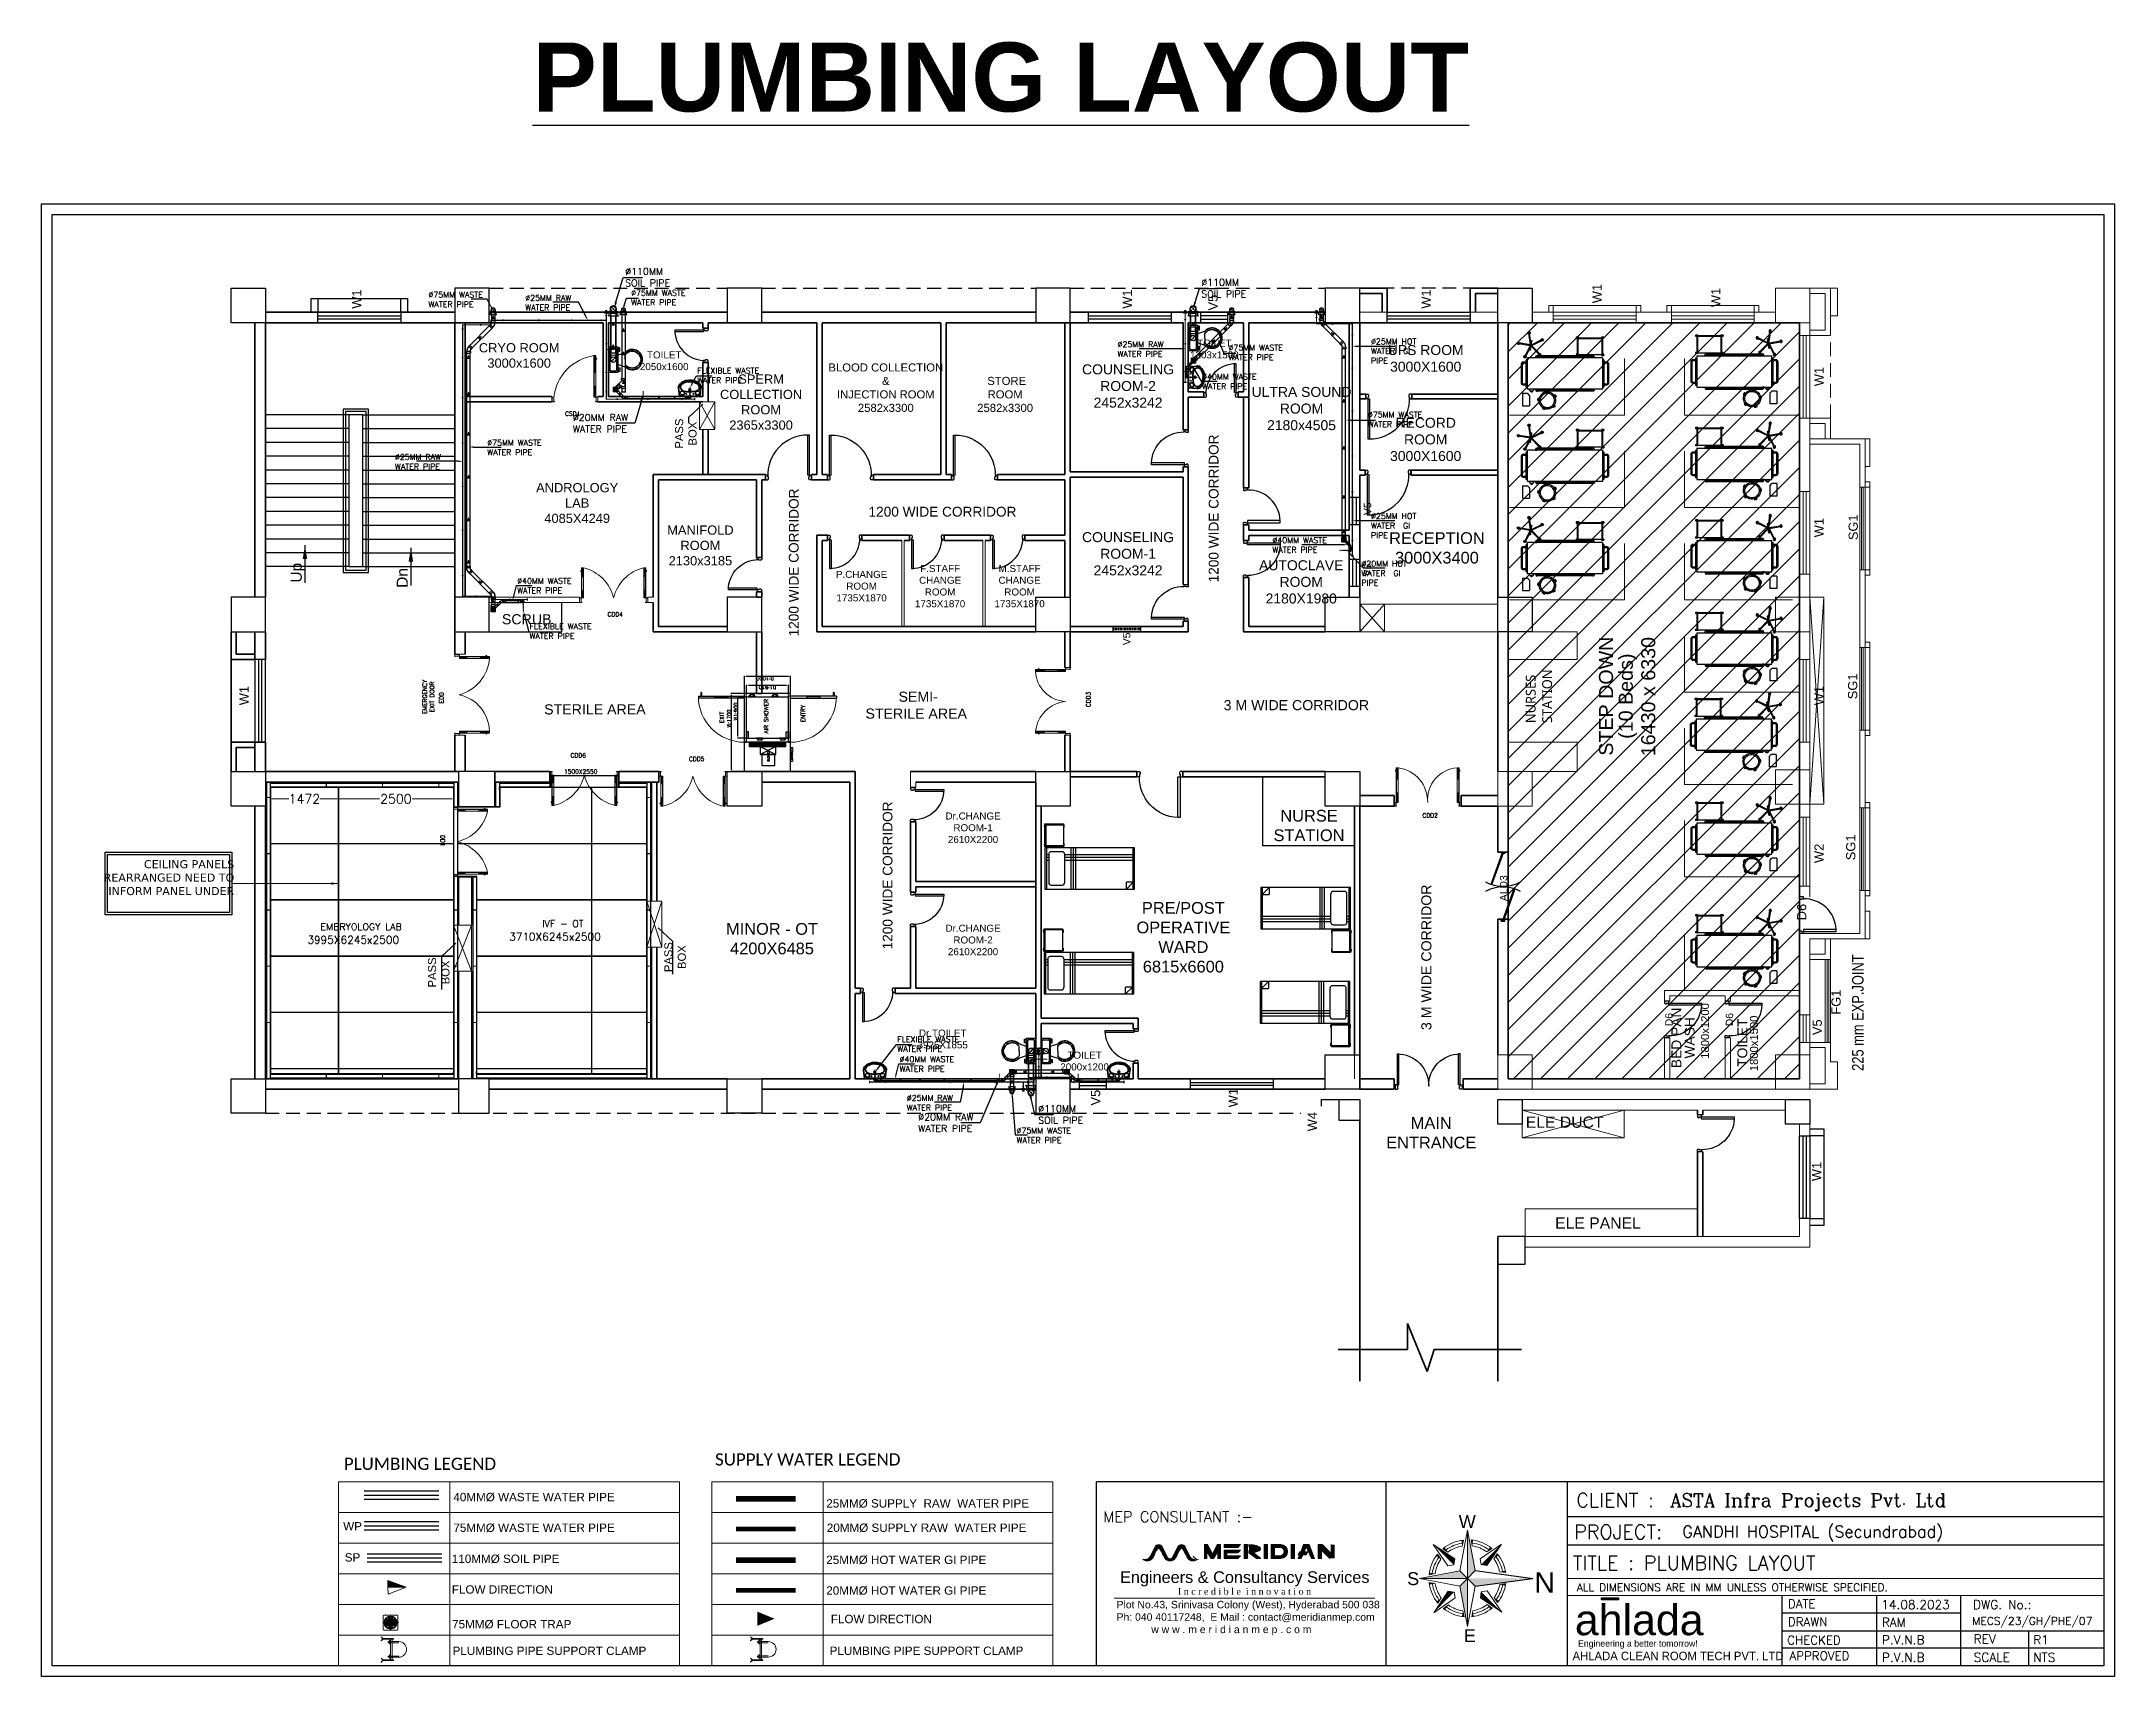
# Model space of a CAD drawing. Extents: x 3550807 to 4078732, y -628171 to -515859.
# Drawn here: x 3872703 to 3917784, y -551399 to -515859 of the extents above; entities that cross this region are included whole.
import ezdxf
from ezdxf import colors
from ezdxf.entities.mleader import LeaderData, LeaderLine
from ezdxf.enums import TextEntityAlignment as Align
from ezdxf.math import Vec2, Vec3

# ---------------------------------------------------------------- set-up
doc = ezdxf.new("R2010")
doc.units = 0
doc.header["$LTSCALE"] = 6
doc.header["$MEASUREMENT"] = 0
for name, pattern in [('AI9-LType1', [1.875, 1.25, -0.625]), ('CENTER2', [1.125, 0.75, -0.125, 0.125, -0.125]), ('HIDDEN', [0.375, 0.25, -0.125]), ('Hidden 2mm', [3, 2, -1])]:
    doc.linetypes.add(name, pattern=pattern)
doc.layers.get('0').update_dxf_attribs({"linetype": 'CONTINUOUS'})
doc.layers.get('Defpoints').update_dxf_attribs({"linetype": 'CONTINUOUS'})
for name, color, linetype, lineweight in [('0 Room description', 6, 'CONTINUOUS', 5), ('0 Room Dimensions', 7, 'CONTINUOUS', 0), ('1200 Door', 144, 'CONTINUOUS', 5), ('22-FTfix', 8, 'CONTINUOUS', 9), ('Ahlada 50mm Ceiling Panels', 191, 'CONTINUOUS', 0), ('Ahlada Coving', 3, 'CONTINUOUS', 0), ('C-Section', 3, 'CONTINUOUS', 9), ('D.F', 251, 'CONTINUOUS', 5), ('Double Leaf Door', 4, 'CONTINUOUS', 18), ('FURNITURE WALL', 8, 'CONTINUOUS', 5), ('hatch', 252, 'CONTINUOUS', 9), ('P-SP', 1, 'CONTINUOUS', 0), ('P-Wall', 36, 'CONTINUOUS', 35), ('Partition-80WP', 7, 'CONTINUOUS', 5), ('PHE-SANITARY', 1, 'CONTINUOUS', 25), ('PHE-SP', 1, 'CONTINUOUS', 0), ('PL-CLAMP', 211, 'CONTINUOUS', 13), ('PL-SOFT  WATER SUPPLY PIPE', 162, 'CONTINUOUS', 9), ('PL-WATER PIPE CLAMP', 6, 'CONTINUOUS', 9), ('PL-WATER PIPING', 1, 'CONTINUOUS', 9), ('Single Leaf Door', 4, 'CONTINUOUS', 18), ('WALL', 10, 'CONTINUOUS', 35), ('WALL LINE', 7, 'CONTINUOUS', 35), ('WIN', 151, 'CONTINUOUS', 9)]:
    doc.layers.add(name, color=color, linetype=linetype, lineweight=lineweight)
for name, color, linetype in [('80 mm Wall', 5, 'CONTINUOUS'), ('AHU-N Ducting', 30, 'CONTINUOUS'), ('AIR SHOWER', 7, 'CONTINUOUS'), ('Bed', 33, 'CONTINUOUS'), ('BLOCK HACTH', 10, 'CONTINUOUS'), ('Chajja', 7, 'CONTINUOUS'), ('COL', 5, 'CONTINUOUS'), ('DIM', 7, 'CONTINUOUS'), ('DOOR', 44, 'CONTINUOUS'), ('FUR', 21, 'CONTINUOUS'), ('furniture', 33, 'CONTINUOUS'), ('JOINERY', 7, 'CONTINUOUS'), ('L -  ANGLE', 3, 'CONTINUOUS'), ('MEP_HVAC_TEXT', 7, 'CONTINUOUS'), ('P-Text', 8, 'CONTINUOUS'), ('phe-text', 1, 'CONTINUOUS'), ('PL- WASTE PIPE', 6, 'CONTINUOUS'), ('PL-HOT WATER PIPE', 10, 'CONTINUOUS'), ('PL-RA WATER SUPPLY PIPE', 100, 'CONTINUOUS'), ('PL-SOIL PIPE', 1, 'CONTINUOUS'), ('Railing', 21, 'CONTINUOUS'), ('Staircase', 7, 'CONTINUOUS'), ('TEXT', 5, 'CONTINUOUS'), ('TITLE', 7, 'CONTINUOUS'), ('walls', 1, 'CONTINUOUS'), ('Window', 161, 'CONTINUOUS')]:
    doc.layers.add(name, color=color, linetype=linetype)
doc.styles.add('ARI', font='arial.ttf')
doc.styles.add('ARIAL', font='arial.ttf')
doc.styles.add('FS-ARIAL', font='arial.ttf')
doc.styles.add('IRFAN', font='romans.shx')
doc.styles.add('RAGHAV', font='majalla.ttf')
doc.styles.add('ROMANS', font='romans.shx')
doc.styles.add('SIC_CALIBRI', font='calibri.ttf')
doc.styles.add('SIMPLEX', font='SIMPLEX')
doc.styles.get("Standard").update_dxf_attribs({"font": 'SIMPLEX'})
doc.styles.add('sudheer', font='romanc.shx')
doc.styles.add('VERDANA', font='verdana.ttf')
doc.styles.add('vni1', font='arial.ttf', dxfattribs={"height": 6})
doc.linetypes.add('ZIGZAG', pattern='A,0.0001,-0.2,[131,ltypeshp.shx,S=0.2,R=0,X=-0.2,Y=0],-0.4,[131,ltypeshp.shx,S=0.2,R=180,X=0.2,Y=0],-0.2', length=0.8001)
doc.dimstyles.new('AEPL1', dxfattribs={"dimtxt": 100, "dimasz": 25, "dimexe": 1.25, "dimexo": 50, "dimtad": 0, "dimdec": 0, "dimtxsty": 'ROMANS', "dimcen": 2.5, "dimclrd": 250, "dimclre": 250, "dimadec": 0, "dimazin": 0, "dimtfac": 1, "dimtdec": 0, "dimtmove": 0, "dimatfit": 3, "dimfxl": 0, "dimlwd": 0, "dimlwe": 0, "dimarcsym": 0})
doc.dimstyles.new('BIGDFD', dxfattribs={"dimtxt": 8, "dimasz": 4, "dimexe": 1, "dimexo": 2, "dimtad": 1, "dimlfac": 10, "dimtxsty": 'Standard', "dimcen": 2.5, "dimclrd": 5, "dimclre": 3, "dimclrt": 1, "dimadec": 0, "dimazin": 0, "dimtfac": 1, "dimtmove": 0, "dimatfit": 3, "dimfxl": 0, "dimarcsym": 0})
doc.dimstyles.new('BIGDFD$0', dxfattribs={"dimtxt": 8, "dimasz": 4, "dimexe": 1, "dimexo": 2, "dimtad": 1, "dimlfac": 10, "dimtxsty": 'Standard', "dimcen": 2.5, "dimclrd": 5, "dimclre": 3, "dimclrt": 1, "dimadec": 0, "dimazin": 0, "dimtfac": 1, "dimtmove": 0, "dimatfit": 3, "dimfxl": 0, "dimarcsym": 0})
doc.dimstyles.new('int. dim', dxfattribs={"dimtxt": 900, "dimasz": 450, "dimexe": 150, "dimexo": 150, "dimgap": 150, "dimtad": 0, "dimdec": 0, "dimzin": 12, "dimdsep": 46, "dimtxsty": 'ARI', "dimblk": 'ARCHTICK', "dimcen": 1.5, "dimdle": 150, "dimclrd": 256, "dimclre": 256, "dimclrt": 7, "dimazin": 0, "dimtfac": 1, "dimtdec": 0, "dimtix": 1, "dimtmove": 2, "dimatfit": 3, "dimfxl": 0, "dimtolj": 1, "dimtzin": 0, "dimlwd": -1, "dimlwe": -1, "dimarcsym": 0})
doc.dimstyles.new('TEXT', dxfattribs={"dimscale": 0, "dimtxt": 500, "dimasz": 100, "dimexe": 75, "dimexo": 100, "dimgap": 50, "dimtad": 0, "dimdec": 0, "dimzin": 0, "dimdsep": 46, "dimtxsty": 'ARIAL', "dimblk": 'OBLIQUE', "dimcen": 0.09, "dimdle": 100, "dimclrd": 256, "dimclre": 256, "dimclrt": 6, "dimadec": 0, "dimazin": 0, "dimtfac": 1, "dimtdec": 0, "dimtofl": 0, "dimtmove": 2, "dimatfit": 3, "dimfxl": 0, "dimfrac": 2, "dimtolj": 1, "dimtzin": 0, "dimarcsym": 0})

msp = doc.modelspace()

# ---------------------------------------------------------------- texts
at = {"lineweight": 9}
for s, height, style, p in [('CLIENT :', 305.68, 'IRFAN', (3906079, -547717.2)), ('ASTA Infra Projects Pvt. Ltd', 290.396, 'sudheer', (3908116.9, -547709.3)), ('MEP CONSULTANT :-', 231.819, 'IRFAN', (3895793.3, -548043.2, 17.9)), ('PROJECT:', 305.68, 'IRFAN', (3906034.3, -548409.4)), ('GANDHI HOSPITAL (Secundrabad)', 255.548, 'sudheer', (3908384.4, -548375.1))]:
    msp.add_text(s, height=height, dxfattribs=dict(at, style=style)).set_placement(p)
at = {"lineweight": 9, "extrusion": (0, 0, -1), "style": 'IRFAN', "text_generation_flag": 2}
for s, height, p in [('TITLE : PLUMBING LAYOUT', 305.68, (-3906002.5, -549083.2)), ('ALL DIMENSIONS ARE IN MM UNLESS OTHERWISE SPECIFIED.', 167.477, (-3906092.7, -549544.9))]:
    msp.add_text(s, height=height, dxfattribs=at).set_placement(p)
at = {"color": 64, "style": 'sudheer'}
for s, p in [('DATE', (3910980.8, -549817.8)), ('DRAWN ', (3911175.9, -550211)), ('CHECKED', (3911248.1, -550609.2)), ('APPROVED', (3911367.4, -550950))]:
    msp.add_text(s, height=188.74, dxfattribs=at).set_placement(p, align=Align.MIDDLE_CENTER)
at = {"color": 6, "style": 'sudheer'}
for s, p in [('14.08.2023', (3912711, -549932)), ('RAM', (3912724.4, -550315.4)), ('P.V.N.B', (3912724.4, -550697.8)), ('P.V.N.B', (3912724.4, -551080)), ('R1', (3916015.8, -550697.8)), ('NTS', (3916015.8, -551080))]:
    msp.add_text(s, height=193.14, dxfattribs=at).set_placement(p)
at = {"color": 64, "style": 'sudheer'}
for s, p in [('DWG. No.:', (3914709.1, -549932)), ('REV', (3914721.8, -550681)), ('SCALE', (3914721.8, -551077.7))]:
    msp.add_text(s, height=193.14, dxfattribs=at).set_placement(p)
at = {"color": 6, "style": 'sudheer'}
msp.add_text('MECS/23/GH/PHE/07', height=170.695, dxfattribs=at).set_placement((3915996.8, -550275.7), align=Align.CENTER)
at = {"color": 134, "style": 'RAGHAV'}
msp.add_text('AHLADA CLEAN ROOM TECH PVT. LTD', height=183.736, dxfattribs=at).set_placement((3905998.2, -551043.2))
at = {"layer": 'MEP_HVAC_TEXT', "color": 0, "linetype": 'ByBlock', "insert": (3876895.1, -533653.5, 0), "char_height": 175, "width": 2848.675, "attachment_point": 3, "rotation": 0.00688, "style": 'VERDANA'}
msp.add_mtext('{\\C1;CEILING PANELS REARRANGED NEED TO INFORM PANEL UNDER}', dxfattribs=at)
at = {"layer": 'P-Text', "color": 1, "linetype": 'ByBlock', "lineweight": -3, "style": 'SIC_CALIBRI'}
for s, p in [('PLUMBING LEGEND', (3879278.5, -546906.6)), ('SUPPLY WATER LEGEND', (3887350.6, -546811.8))]:
    msp.add_text(s, height=264.854, dxfattribs=at).set_placement(p)
at = {"layer": 'P-Text', "color": 7, "linetype": 'ByBlock', "lineweight": -3, "style": 'vni1'}
for s, height, p in [('40MM%%C WASTE WATER PIPE', 181.533, (3881660.9, -547588.6)), ('25MM%%C SUPPLY  RAW  WATER PIPE', 181.533, (3889770, -547725.6)), ('WP', 181.53, (3879264.5, -548223.1)), ('75MM%%C WASTE WATER PIPE', 181.533, (3881660.9, -548255.3)), ('20MM%%C SUPPLY RAW  WATER PIPE', 181.533, (3889781.5, -548255.4)), ('SP', 181.53, (3879298.6, -548900.2)), ('110MM%%C SOIL PIPE', 181.533, (3881627.5, -548930.1)), ('25MM%%C HOT WATER GI PIPE', 181.533, (3889769.1, -548952.9)), ('FLOW DIRECTION', 181.533, (3881627.5, -549596.8)), ('20MM%%C HOT WATER GI PIPE', 181.533, (3889769.1, -549619.5)), ('75MM%%c FLOOR TRAP', 181.533, (3881633.5, -550351.6)), ('FLOW DIRECTION', 181.533, (3889868.2, -550239)), ('PLUMBING PIPE SUPPORT CLAMP', 181.533, (3881643.1, -550930.1)), ('PLUMBING PIPE SUPPORT CLAMP', 181.533, (3889842.6, -550929.4))]:
    msp.add_text(s, height=height, dxfattribs=at).set_placement(p)
at = {"layer": 'PL- WASTE PIPE', "linetype": 'ByBlock', "ltscale": 5, "char_height": 125, "width": 1332.591, "attachment_point": 1, "style": 'ROMANS'}
for insert in [(3881119.2, -521299.9), (3885526.6, -521260.4), (3898517, -522451.2), (3901547.8, -523907.3), (3882397, -524518.4), (3893907.7, -539469.5)]:
    msp.add_mtext('%%c75MM WASTE WATER PIPE', dxfattribs=dict(at, insert=insert))
at = {"layer": 'PL- WASTE PIPE', "color": 4, "linetype": 'ByBlock', "ltscale": 5, "char_height": 125, "attachment_point": 1, "style": 'ROMANS'}
for s, insert, width in [('FLEXIBLE WASTE WATER PIPE', (3886962.2, -522950.5), 1524.025), ('%%c40MM WASTE WATER PIPE', (3897942.6, -523083.4), 1332.591), ('%%c40MM WASTE WATER PIPE', (3899471.2, -526636.8), 1332.591), ('%%c40MM WASTE WATER PIPE', (3883048.2, -527521.4), 1332.591), ('FLEXIBLE WASTE WATER PIPE', (3883316.4, -528509.5), 1524.025), ('FLEXIBLE WASTE WATER PIPE', (3891313.4, -537483.3), 1524.025), ('%%c40MM WASTE WATER PIPE', (3891364.3, -537918.8), 1332.591)]:
    msp.add_mtext(s, dxfattribs=dict(at, insert=insert, width=width))
at = {"layer": 'PL-HOT WATER PIPE', "color": 11, "true_color": 0xf75178, "char_height": 125, "width": 1179.377, "attachment_point": 1, "style": 'ROMANS'}
for insert in [(3901615.2, -522316.8), (3901615.2, -526112.4)]:
    msp.add_mtext('%%c25MM HOT WATER  GI PIPE', dxfattribs=dict(at, insert=insert))
at = {"layer": 'PL-HOT WATER PIPE', "color": 11, "true_color": 0xff785c, "insert": (3901406.7, -527145.6), "char_height": 125, "width": 1179.377, "attachment_point": 1, "style": 'ROMANS'}
msp.add_mtext('%%c20MM HOT WATER  GI PIPE', dxfattribs=at)
at = {"layer": 'PL-RA WATER SUPPLY PIPE', "ltscale": 0.01, "char_height": 125, "width": 1332.591, "attachment_point": 1, "style": 'ROMANS'}
for insert in [(3883222.8, -521370.3), (3896103.1, -522380.3), (3880389.2, -524827.1), (3891520.7, -538760.1)]:
    msp.add_mtext('%%c25MM RAW WATER PIPE', dxfattribs=dict(at, insert=insert))
at = {"layer": 'PL-SOFT  WATER SUPPLY PIPE', "color": 5, "char_height": 150, "width": 1899.144, "attachment_point": 1}
for insert in [(3884258.9, -523956.6), (3891770, -539160.5)]:
    msp.add_mtext('%%c20MM RAW WATER PIPE', dxfattribs=dict(at, insert=insert))
at = {"layer": 'PL-SOIL PIPE', "color": 1, "linetype": 'Continuous', "char_height": 150, "width": 1574.478, "attachment_point": 1}
for insert in [(3885396.8, -520782.3), (3897924.8, -521021.3), (3894378.8, -538981.3)]:
    msp.add_mtext('%%c110MM \\PSOIL PIPE', dxfattribs=dict(at, insert=insert))
at = {"layer": 'TITLE', "color": 7, "style": 'ARIAL'}
for s, p in [('W', (3903523, -548170.8, 0)), ('S', (3902401.9, -549411.4, 0)), ('E', (3903633.5, -550650.7, 0))]:
    msp.add_text(s, height=281.1, dxfattribs=at).set_placement(p)
at = {"layer": 'TITLE', "color": 5, "style": 'ARIAL'}
msp.add_text('N', height=443.3, rotation=180, dxfattribs=at).set_placement((3905614.5, -549135.3, 0))
at = {"layer": 'TITLE', "color": 6, "insert": (3893565.4, -515880.9), "char_height": 1500, "width": 36564.74, "attachment_point": 2, "style": 'ARIAL'}
msp.add_mtext('{\\fArial|b1|i0|c0|p34;\\LPLUMBING LAYOUT}', dxfattribs=at)

# ---------------------------------------------------------------- blocks, each defined once
blk = doc.blocks.new('Z$W@#5624')
at = {"layer": 'DOOR'}
for p, q in [((1770, 446), (949, 745)), ((1779, 470), (957, 769)), ((1122, 709), (1113, 685)), ((1610, 518), (1117, 697)), ((0, 499), (25, 499)), ((0, 400), (0, 499)), ((0, 400), (25, 400)), ((19, 429), (28, 453)), ((19, 429), (840, 130)), ((25, 400), (25, 499)), ((28, 453), (849, 154)), ((183, 369), (192, 393)), ((188, 381), (680, 202)), ((685, 214), (676, 190)), ((1614, 529), (1606, 506)), ((1779, 470), (1770, 446)), ((1798, 499), (1773, 499)), ((1773, 400), (1773, 499)), ((1798, 400), (1773, 400)), ((1798, 400), (1798, 499))]:
    blk.add_line(p, q, dxfattribs=at)
at = {"layer": 'DOOR', "color": 145, "extrusion": (0, 0, -1)}
for centre, start_param, end_param in [((0, 449), -0.523599, 0.523599), ((1798, 449), 2.617994, 3.665191)]:
    blk.add_ellipse(centre, major_axis=(899, 0), ratio=1, start_param=start_param, end_param=end_param, dxfattribs=at)
blk = doc.blocks.new('A$C6969112B')
at = {"layer": 'Bed', "color": 8}
for p, q in [((387, 1872), (116, 1872)), ((116, 1872), (116, 1719)), ((387, 1872), (387, 1762)), ((1374, 1709), (1186, 1807)), ((1421, 1704), (1194, 1823)), ((1421, 1704), (1464, 1956)), ((1438, 1701), (1481, 1953)), ((55, 1439), (34, 1391)), ((54, 1382), (34, 1391)), ((75, 1430), (54, 1382)), ((75, 1430), (55, 1439)), ((72, 1402), (64, 1406)), ((343, 1719), (116, 1719)), ((229, 1539), (227, 1517)), ((227, 1517), (279, 1511)), ((229, 1539), (281, 1533)), ((281, 1533), (279, 1511)), ((343, 1719), (387, 1762)), ((429, 1399), (408, 1396)), ((408, 1396), (414, 1344)), ((428, 1689), (478, 1729)), ((428, 1654), (478, 1615)), ((429, 1399), (436, 1347)), ((432, 1559), (432, 1557)), ((434, 343), (434, 1557)), ((451, 343), (451, 1557)), ((453, 1559), (453, 1557)), ((476, 1595), (476, 1561)), ((478, 1766), (1160, 1766)), ((478, 131), (478, 1766)), ((521, 1793), (1116, 1793)), ((521, 1766), (521, 1793)), ((1116, 1766), (1116, 1793)), ((1160, 131), (1160, 1766)), ((1162, 1595), (1162, 1561)), ((1185, 1559), (1185, 1557)), ((1186, 343), (1186, 1557)), ((1204, 343), (1204, 1557)), ((1205, 1559), (1205, 1557)), ((1409, 1685), (1229, 1510)), ((1425, 1676), (1242, 1497)), ((1324, 1707), (1324, 1710)), ((1329, 1699), (1522, 1666)), ((1332, 1716), (1525, 1683)), ((1340, 1697), (1343, 1714)), ((1425, 1676), (1538, 1447)), ((1438, 1701), (1691, 1738)), ((1443, 1679), (1554, 1454)), ((1483, 1690), (1694, 1721)), ((1512, 1667), (1515, 1685)), ((1530, 1671), (1531, 1675)), ((76, 1196), (91, 1212)), ((116, 1161), (76, 1196)), ((130, 1178), (91, 1212)), ((120, 1198), (114, 1191)), ((116, 1161), (130, 1178)), ((347, 1187), (301, 1160)), ((313, 1141), (301, 1160)), ((358, 1168), (313, 1141)), ((358, 1168), (347, 1187)), ((436, 1347), (414, 1344)), ((1234, 703), (1212, 703)), ((1212, 703), (1212, 650)), ((1223, 650), (1212, 650)), ((1223, 131), (1223, 676)), ((1223, 676), (1594, 676)), ((1223, 659), (1577, 659)), ((1234, 703), (1234, 676)), ((1577, 659), (1577, 148)), ((1605, 703), (1583, 703)), ((1583, 703), (1583, 676)), ((1594, 676), (1594, 131)), ((1605, 650), (1594, 650)), ((1605, 703), (1605, 650)), ((432, 340), (432, 343)), ((453, 340), (453, 343)), ((476, 304), (476, 339)), ((1160, 131), (478, 131)), ((521, 105), (521, 131)), ((1116, 105), (521, 105)), ((1116, 105), (1116, 131)), ((1162, 304), (1162, 339)), ((1185, 340), (1185, 343)), ((1205, 340), (1205, 343)), ((1223, 157), (1212, 157)), ((1212, 157), (1212, 105)), ((1234, 105), (1212, 105)), ((1577, 148), (1223, 148)), ((1594, 131), (1223, 131)), ((1234, 131), (1234, 105)), ((1583, 131), (1583, 105)), ((1605, 105), (1583, 105)), ((1605, 157), (1594, 157)), ((1605, 157), (1605, 105))]:
    blk.add_line(p, q, dxfattribs=at)
for points in [[(565, 1793), (565, 1854, -0.414214), (608, 1897), (1029, 1897, -0.414214), (1073, 1854), (1073, 1793)], [(587, 1793), (587, 1854, -0.414214), (608, 1875), (1029, 1875, -0.414214), (1051, 1854), (1051, 1793)], [(476, 1593), (451, 1585, 0.318781), (430, 1563), (430, 1559), (455, 1559), (455, 1563), (476, 1563)], [(1162, 1593), (1186, 1585, -0.318781), (1208, 1563), (1208, 1559), (1182, 1559), (1182, 1563), (1162, 1563)], [(476, 307), (451, 314, -0.318781), (430, 336), (430, 340), (455, 340), (455, 336), (476, 336)], [(1073, 105), (1073, 44, -0.414214), (1029, 0), (608, 0, -0.414214), (565, 44), (565, 105)], [(1051, 105), (1051, 44, -0.414214), (1029, 22), (608, 22, -0.414214), (587, 44), (587, 105)], [(1162, 307), (1186, 314, 0.318781), (1208, 336), (1208, 340), (1182, 340), (1182, 336), (1162, 336)]]:
    blk.add_lwpolyline(points, format="xyb", dxfattribs=at)
for points in [[(432, 1557), (453, 1557)], [(476, 1595), (478, 1595)], [(476, 1561), (478, 1561)], [(1162, 1595), (1160, 1595)], [(1162, 1561), (1160, 1561)], [(1205, 1557), (1185, 1557)], [(432, 343), (453, 343)], [(476, 339), (478, 339)], [(476, 304), (478, 304)], [(1162, 339), (1160, 339)], [(1162, 304), (1160, 304)], [(1205, 343), (1185, 343)]]:
    blk.add_lwpolyline(points, dxfattribs=at)
blk.add_circle((435, 1672), 9.27, dxfattribs=at)
for centre, radius, start, end in [((441, 1672), 21.4, 125.427, 234.573), ((1289, 676), 80.7, 161.0754, 198.9246), ((1158, 676), 80.7, 0, 18.9246), ((1660, 676), 80.7, 161.0754, 180), ((1529, 676), 80.7, 341.0754, 18.9246), ((1289, 131), 80.7, 161.0754, 198.9246), ((1158, 131), 80.7, 341.0754, 0), ((1660, 131), 80.7, 180, 198.9246), ((1529, 131), 80.7, 341.0754, 18.9246)]:
    blk.add_arc(centre, radius, start, end, dxfattribs=at)
at = {"layer": 'Bed', "color": 8, "extrusion": (0, 0, -1)}
for centre, major_axis, start_param, end_param in [((1184, 1818), (18.5, 18.5), 1.608733, 7.212244), ((1189, 1814), (4.94, 4.94), 2.839692, 4.403974), ((1427, 1691), (194, 194), 4.403974, 4.417003), ((1191, 1817), (4.94, 4.94), 4.417003, 5.981285), ((1474, 1962), (18.5, 18.5), 2.86537, 8.468881), ((1471, 1955), (4.94, 4.94), 4.096329, 5.660611), ((1427, 1691), (194, 194), -0.622575, -0.609545), ((1474, 1954), (4.94, 4.94), -0.609545, 0.954736), ((114, 1384), (-57.1, 57.1), 5.588367, 6.248962), ((232, 1332), (-182, 20), -0.000636, 6.282549), ((232, 1332), (-123, 123), 4.624291, 5.911682), ((-5, 1437), (-57.1, 57.1), 2.446775, 3.107369), ((232, 1332), (-154, 17), -0.00023, 6.282955), ((261, 1590), (-57.1, 57.1), 3.707499, 4.368094), ((247, 1460), (-57.1, 57.1), 0.565907, 1.226501), ((487, 1380), (-57.1, 57.1), 5.038602, 5.699197), ((357, 1363), (-57.1, 57.1), 1.897009, 2.557604), ((1230, 1499), (18.5, 18.5), 0.352096, 5.955607), ((1234, 1505), (4.94, 4.94), 3.160366, 4.724648), ((1427, 1691), (-194, 194), 4.718133, 4.731162), ((1237, 1502), (4.94, 4.94), 1.583055, 3.147337), ((1331, 1705), (4.94, 4.94), 2.525533, 4.096329), ((1331, 1709), (4.94, 4.94), 4.096329, 5.667125), ((1549, 1444), (18.5, 18.5), -0.904541, 4.69897), ((1523, 1672), (4.94, 4.94), 0.954736, 2.525533), ((1524, 1676), (4.94, 4.94), -0.61606, 0.954736), ((1544, 1450), (4.94, 4.94), 1.903729, 3.468011), ((1427, 1691), (194, 194), 1.8907, 1.903729), ((1547, 1451), (4.94, 4.94), 0.326418, 1.8907), ((1699, 1730), (18.5, 18.5), 4.122007, 9.725518), ((1692, 1731), (4.94, 4.94), -0.930219, 0.634062), ((1693, 1728), (4.94, 4.94), 0.647092, 2.211374), ((1427, 1691), (-194, 194), 2.204859, 2.217888), ((146, 1236), (-57.1, 57.1), 4.308534, 4.969129), ((61, 1137), (-57.1, 57.1), 1.166941, 1.827536), ((363, 1107), (-57.1, 57.1), 6.205277, 6.865872), ((296, 1220), (-57.1, 57.1), 3.063684, 3.724279)]:
    blk.add_ellipse(centre, major_axis=major_axis, ratio=1, start_param=start_param, end_param=end_param, dxfattribs=at)
blk = doc.blocks.new('1000')
at = {"layer": 'DOOR', "color": 8}
for p, q in [((0, -111, 0), (0, 0)), ((0, 0), (55, 0, 0)), ((945, 0, 0), (945, -2, 0)), ((1000, 0), (945, 0, 0)), ((1000, -111, 0), (1000, 0)), ((55, -111, 0), (0, -111, 0)), ((55, 0, 0), (55, -3, 0)), ((70, -55, 0), (55, -55, 0)), ((55, -55, 0), (55, -111, 0)), ((55, -111, 0), (55, -1001, 0)), ((111, -111, 0), (55, -111, 0)), ((70, -15, 0), (68, -15, 0)), ((70, -15, 0), (70, -55, 0)), ((111, -1001, 0), (111, -111, 0)), ((930, -15, 0), (930, -55, 0)), ((930, -15, 0), (932, -15, 0)), ((930, -55, 0), (945, -55, 0)), ((945, -55, 0), (945, -111, 0)), ((945, -111, 0), (1000, -111, 0)), ((55, -1001, 0), (111, -1001, 0))]:
    blk.add_line(p, q, dxfattribs=at)
for centre, major_axis, ratio, start_param, end_param in [((55, -15, 0), (-8.84, 8.84, 0), 1, 3.926897, 5.497693), ((71, -128, 0), (597, 637, 0), 0.999944, 3.940126, 5.484659), ((945, -15, 0), (-8.84, 8.84, 0), 1, -0.785492, 0.785304)]:
    blk.add_ellipse(centre, major_axis=major_axis, ratio=ratio, start_param=start_param, end_param=end_param, dxfattribs=at)
blk = doc.blocks.new('_Oblique')
at = {"color": 0, "linetype": 'ByBlock', "lineweight": -2}
blk.add_line((-0.5, -0.5), (0.5, 0.5), dxfattribs=at)
blk = doc.blocks.new('A$C45A5314D')
at = {"layer": 'furniture', "color": 8, "ltscale": 0.75}
for p, q in [((-1962, 946), (-1950, 946)), ((-1962, 946), (-1950, 946)), ((-1962, 946), (-1962, 887)), ((-1962, 944), (-1950, 944)), ((-1962, 943), (-1950, 943)), ((-1962, 941), (-1950, 941)), ((-1962, 939), (-1950, 939)), ((-1962, 936), (-1950, 936)), ((-1962, 932), (-1950, 932)), ((-1962, 927), (-1950, 927)), ((-1962, 921), (-1950, 921)), ((-1962, 913), (-1950, 913)), ((-1962, 907), (-1950, 907)), ((-1962, 902), (-1950, 902)), ((-1950, 967), (-1550, 967)), ((-1950, 467), (-1950, 967)), ((-1930, 948), (-1930, 487)), ((-1930, 948), (-1550, 948)), ((-1550, 967), (-1550, 467)), ((-1538, 946), (-1550, 946)), ((-1538, 946), (-1550, 946)), ((-1538, 944), (-1550, 944)), ((-1538, 943), (-1550, 943)), ((-1538, 941), (-1550, 941)), ((-1538, 939), (-1550, 939)), ((-1538, 936), (-1550, 936)), ((-1538, 932), (-1550, 932)), ((-1538, 927), (-1550, 927)), ((-1538, 921), (-1550, 921)), ((-1538, 913), (-1550, 913)), ((-1538, 907), (-1550, 907)), ((-1538, 902), (-1550, 902)), ((-1538, 946), (-1538, 887)), ((-1962, 898), (-1950, 898)), ((-1962, 895), (-1950, 895)), ((-1962, 892), (-1950, 892)), ((-1962, 891), (-1950, 891)), ((-1962, 889), (-1950, 889)), ((-1962, 888), (-1950, 888)), ((-1962, 887), (-1950, 887)), ((-1962, 545), (-1950, 545)), ((-1962, 545), (-1950, 545)), ((-1962, 545), (-1962, 486)), ((-1962, 543), (-1950, 543)), ((-1962, 542), (-1950, 542)), ((-1962, 540), (-1950, 540)), ((-1962, 538), (-1950, 538)), ((-1962, 535), (-1950, 535)), ((-1962, 531), (-1950, 531)), ((-1962, 526), (-1950, 526)), ((-1962, 520), (-1950, 520)), ((-1962, 512), (-1950, 512)), ((-1962, 506), (-1950, 506)), ((-1962, 501), (-1950, 501)), ((-1962, 497), (-1950, 497)), ((-1962, 494), (-1950, 494)), ((-1962, 491), (-1950, 491)), ((-1962, 490), (-1950, 490)), ((-1962, 488), (-1950, 488)), ((-1962, 487), (-1950, 487)), ((-1962, 486), (-1950, 486)), ((-1962, 486), (-1950, 486)), ((-1550, 467), (-1950, 467)), ((-1550, 487), (-1930, 487)), ((-1538, 898), (-1550, 898)), ((-1538, 895), (-1550, 895)), ((-1538, 892), (-1550, 892)), ((-1538, 891), (-1550, 891)), ((-1538, 889), (-1550, 889)), ((-1538, 888), (-1550, 888)), ((-1538, 887), (-1550, 887)), ((-1538, 545), (-1550, 545)), ((-1538, 545), (-1550, 545)), ((-1538, 543), (-1550, 543)), ((-1538, 542), (-1550, 542)), ((-1538, 540), (-1550, 540)), ((-1538, 538), (-1550, 538)), ((-1538, 535), (-1550, 535)), ((-1538, 531), (-1550, 531)), ((-1538, 526), (-1550, 526)), ((-1538, 520), (-1550, 520)), ((-1538, 512), (-1550, 512)), ((-1538, 506), (-1550, 506)), ((-1538, 501), (-1550, 501)), ((-1538, 497), (-1550, 497)), ((-1538, 494), (-1550, 494)), ((-1538, 491), (-1550, 491)), ((-1538, 490), (-1550, 490)), ((-1538, 488), (-1550, 488)), ((-1538, 487), (-1550, 487)), ((-1538, 486), (-1550, 486)), ((-1538, 545), (-1538, 486))]:
    blk.add_line(p, q, dxfattribs=at)
at = {"layer": 'furniture', "color": 8}
for p, q in [((0, 450), (-1950, 450)), ((-1950, 450), (-1950, -450)), ((-1920, 450), (-1920, -450)), ((-1920, 300), (-1869, 300)), ((-1920, 241), (-1869, 241)), ((-1920, 182), (-1869, 182)), ((-1869, 313), (-1869, -313)), ((-1572, 362), (-1820, 362)), ((-1523, 313), (-1523, -313)), ((-1523, 300), (-30, 300)), ((-1523, 241), (-30, 241)), ((-1523, 182), (-30, 182)), ((-1377, -450), (-1377, 450)), ((-1327, -450), (-1327, 450)), ((-1277, -450), (-1277, 450)), ((-30, -450), (-30, 450)), ((0, -450), (0, 450)), ((-1950, -450), (0, -450)), ((-1820, -362), (-1572, -362)), ((-180, -450), (-30, -300)), ((-180, -450), (-180, -300)), ((-30, -300), (-180, -300))]:
    blk.add_line(p, q, dxfattribs=at)
at = {"layer": 'furniture', "color": 8, "ltscale": 0.75}
for centre, start, end in [((-1876, 917), 161.0754, 198.9247), ((-1624, 917), 341.0754, 18.9247), ((-1876, 516), 161.0754, 198.9247), ((-1624, 516), 341.0754, 18.9247)]:
    blk.add_arc(centre, 91.1, start, end, dxfattribs=at)
at = {"layer": 'furniture', "color": 8}
for centre, start, end in [((-1820, 313), 90, 180), ((-1572, 313), 0, 90), ((-1820, -313), 180, 270), ((-1572, -313), 270, 0)]:
    blk.add_arc(centre, 49.2, start, end, dxfattribs=at)
blk = doc.blocks.new('21500')
at = {"layer": 'DOOR'}
for p, q in [((68, 100), (68, 770)), ((68, 770), (102, 770)), ((102, 100), (102, 770)), ((1398, 100), (1398, 770)), ((1432, 770), (1398, 770)), ((1432, 100), (1432, 770)), ((68, 100), (102, 100)), ((68, 0), (68, 2)), ((82, 15), (80, 15)), ((1432, 100), (1398, 100)), ((1418, 15), (1420, 15)), ((1432, 0), (1432, 2))]:
    blk.add_line(p, q, dxfattribs=at)
for points in [[(82, 65), (68, 65), (68, 100), (22, 100), (22, 0), (68, 0)], [(82, 15), (82, 65)], [(1418, 65), (1432, 65), (1432, 100), (1478, 100), (1478, 0), (1432, 0)], [(1418, 15), (1418, 65)]]:
    blk.add_lwpolyline(points, dxfattribs=at)
at = {"layer": 'DOOR', "color": 145}
for centre, start, end in [((64, 84), 358.4209, 89.721), ((1436, 84), 90.279, 181.5791)]:
    blk.add_arc(centre, 686, start, end, dxfattribs=at)
at = {"layer": 'DOOR'}
for centre, start, end in [((68, 15), 270, 0), ((1432, 15), 180, 270)]:
    blk.add_arc(centre, 12.5, start, end, dxfattribs=at)
blk = doc.blocks.new('_ArchTick')
at = {"color": 0, "linetype": 'ByBlock', "const_width": 0.15}
blk.add_lwpolyline([(-0.5, -0.5), (0.5, 0.5)], dxfattribs=at)
blk = doc.blocks.new('Z$W@#1841')
at = {"layer": 'DOOR', "color": 8}
blk.add_lwpolyline([(482, 633), (482, -167), (533, -167), (533, 633)], close=True, dxfattribs=at)
for points in [[(-254, -218), (-268, -218), (-268, -167), (-317, -167), (-317, -267), (-268, -267), (-268, -265, 0.414214), (-256, -254), (-254, -254)], [(519, -218), (533, -218), (533, -167), (583, -167), (583, -267), (533, -267), (533, -265, -0.414214), (522, -254), (519, -254)]]:
    blk.add_lwpolyline(points, format="xyb", close=True, dxfattribs=at)
blk.add_arc((518, -152), 786, 92.6177, 181.1129, dxfattribs=at)
blk = doc.blocks.new('750')
at = {"layer": 'DOOR', "color": 8}
for p, q in [((-50, 705), (-47.5, 705)), ((-35, 690), (-35, 692.5)), ((-50, 45), (-47.5, 45)), ((-35, 60), (-35, 57.5)), ((50, 45), (50, 80)), ((50, 80), (675, 80)), ((50, 45), (675, 45)), ((675, 45), (675, 80))]:
    blk.add_line(p, q, dxfattribs=at)
for points in [[(15, 690), (15, 705), (50, 705), (50, 750), (-50, 750), (-50, 705)], [(-35, 690), (15, 690)], [(15, 60), (15, 45), (50, 45), (50, 0), (-50, 0), (-50, 45)], [(-35, 60), (15, 60)]]:
    blk.add_lwpolyline(points, dxfattribs=at)
for centre, radius, start, end in [((-35, 705), 12.5, 180, 270), ((15, 45), 660, 0, 90), ((-35, 45), 12.5, 90, 180)]:
    blk.add_arc(centre, radius, start, end, dxfattribs=at)
blk = doc.blocks.new('A$C19B8274B')
at = {"layer": 'DOOR', "color": 8}
for p, q in [((-45, 925), (-80, 925)), ((-80, 50), (-80, 925)), ((-45, 50), (-45, 925)), ((-45, 50), (-80, 50)), ((-955, -50), (-955, -47.5)), ((-940, -35), (-942.5, -35)), ((-60, -35), (-57.5, -35)), ((-45, -50), (-45, -47.5))]:
    blk.add_line(p, q, dxfattribs=at)
for points in [[(-940, 15), (-955, 15), (-955, 50), (-1000, 50), (-1000, -50), (-955, -50)], [(-940, -35), (-940, 15)], [(-60, 15), (-45, 15), (-45, 50), (0, 50), (0, -50), (-45, -50)], [(-60, -35), (-60, 15)]]:
    blk.add_lwpolyline(points, dxfattribs=at)
for centre, radius, start, end in [((-80, 50), 875, 90, 182.29244), ((-955, -35), 12.5, 270, 0), ((-45, -35), 12.5, 180, 270)]:
    blk.add_arc(centre, radius, start, end, dxfattribs=at)
blk = doc.blocks.new('1500x80')
at = {"layer": 'Double Leaf Door'}
for points in [[(99336, -25418), (99341, -25418), (99341, -25121), (99336, -25121)], [(99380, -25121), (99375, -25121), (99375, -25418), (99380, -25418)], [(100704, -25121), (100709, -25121), (100709, -25418), (100704, -25418)], [(100748, -25418), (100743, -25418), (100743, -25121), (100748, -25121)]]:
    blk.add_hatch(color=6, dxfattribs=at).paths.add_polyline_path(points)
at = {"layer": 'Double Leaf Door', "color": 8}
for p, q in [((99322, -24985), (99322, -25003)), ((99336, -24983), (99324, -24983)), ((99324, -25005), (99336, -25005)), ((99336, -25582), (99336, -24928)), ((99336, -24928), (99380, -24928)), ((99336, -24983), (99336, -25005)), ((99358, -25121), (99358, -24928)), ((99380, -24928), (99380, -25582)), ((100748, -24928), (100704, -24928)), ((100704, -24928), (100704, -25582)), ((100726, -25121), (100726, -24928)), ((100748, -25582), (100748, -24928)), ((100748, -24983), (100760, -24983)), ((100748, -24983), (100748, -25005)), ((100760, -25005), (100748, -25005)), ((100762, -24985), (100762, -25003)), ((99292, -25582), (99292, -25662)), ((99332, -25582), (99292, -25582)), ((99292, -25662), (99332, -25662)), ((99294, -25584), (99294, -25660)), ((99330, -25584), (99294, -25584)), ((99294, -25660), (99332, -25660)), ((99330, -25659), (99330, -25584)), ((99342, -25659), (99330, -25659)), ((99332, -25657), (99332, -25582)), ((99344, -25657), (99332, -25657)), ((99332, -25660), (99342, -25660)), ((99332, -25662), (99344, -25662)), ((99380, -25582), (99336, -25582)), ((99342, -25660), (99342, -25659)), ((99344, -25662), (99344, -25657)), ((99358, -25582), (99358, -25418)), ((100704, -25582), (100748, -25582)), ((100726, -25582), (100726, -25418)), ((100740, -25662), (100740, -25657)), ((100740, -25657), (100752, -25657)), ((100752, -25662), (100740, -25662)), ((100742, -25660), (100742, -25659)), ((100742, -25659), (100754, -25659)), ((100752, -25660), (100742, -25660)), ((100752, -25657), (100752, -25582)), ((100752, -25582), (100792, -25582)), ((100790, -25660), (100752, -25660)), ((100792, -25662), (100752, -25662)), ((100754, -25659), (100754, -25584)), ((100754, -25584), (100790, -25584)), ((100790, -25584), (100790, -25660)), ((100792, -25582), (100792, -25662))]:
    blk.add_line(p, q, dxfattribs=at)
at = {"layer": 'Double Leaf Door', "color": 6}
for p, q in [((99380, -25121), (99336, -25121)), ((99336, -25121), (99336, -25418)), ((99341, -25418), (99341, -25121)), ((99375, -25418), (99375, -25121)), ((99380, -25418), (99380, -25121)), ((100704, -25418), (100704, -25121)), ((100704, -25121), (100748, -25121)), ((100709, -25418), (100709, -25121)), ((100743, -25418), (100743, -25121)), ((100748, -25121), (100748, -25418)), ((99336, -25418), (99380, -25418)), ((100748, -25418), (100704, -25418))]:
    blk.add_line(p, q, dxfattribs=at)
at = {"layer": 'Double Leaf Door', "color": 6, "ltscale": 100}
for p, q in [((99375, -25121), (99375, -25418)), ((100709, -25121), (100709, -25418))]:
    blk.add_line(p, q, dxfattribs=at)
at = {"layer": 'Double Leaf Door', "color": 6}
for points in [[(99336, -25121), (99336, -25418), (99341, -25418), (99341, -25121), (99336, -25121)], [(99380, -25121), (99380, -25418), (99375, -25418), (99375, -25121), (99380, -25121)], [(100704, -25121), (100704, -25418), (100709, -25418), (100709, -25121), (100704, -25121)], [(100748, -25121), (100748, -25418), (100743, -25418), (100743, -25121), (100748, -25121)]]:
    blk.add_lwpolyline(points, dxfattribs=at)
at = {"layer": 'Double Leaf Door', "ltscale": 5000}
for points in [[(99336, -25121), (99336, -25418), (99341, -25418), (99341, -25121), (99336, -25121)], [(100748, -25121), (100748, -25418), (100743, -25418), (100743, -25121), (100748, -25121)]]:
    blk.add_lwpolyline(points, dxfattribs=at)
at = {"layer": 'Double Leaf Door', "color": 8}
for centre, radius, start, end in [((99322, -24994), 3.72, 90, 270), ((99324, -24985), 1.98, 90, 180), ((99324, -25003), 1.98, 180, 270), ((99176, -25796), 892, 13.906, 76.7864), ((100908, -25796), 892, 103.2136, 166.094), ((100760, -24985), 1.98, 0, 90), ((100760, -25003), 1.98, 270, 0), ((100762, -24994), 3.72, 270, 90)]:
    blk.add_arc(centre, radius, start, end, dxfattribs=at)
blk = doc.blocks.new('1500x2100x100 DD')
at = {"layer": 'Double Leaf Door'}
for points in [[(49, 264), (54, 264), (54, 560), (49, 560)], [(93, 560), (88, 560), (88, 264), (93, 264)], [(1407, 560), (1412, 560), (1412, 264), (1407, 264)], [(1451, 264), (1446, 264), (1446, 560), (1451, 560)]]:
    blk.add_hatch(color=6, dxfattribs=at).paths.add_polyline_path(points)
at = {"layer": 'Double Leaf Door', "color": 8}
for p, q in [((35, 697), (35, 679)), ((49, 699), (37, 699)), ((37, 677), (49, 677)), ((49, 100), (49, 754)), ((49, 754), (93, 754)), ((49, 699), (49, 677)), ((71, 560), (71, 754)), ((93, 754), (93, 100)), ((1451, 754), (1407, 754)), ((1407, 754), (1407, 100)), ((1429, 560), (1429, 754)), ((1451, 100), (1451, 754)), ((1451, 699), (1463, 699)), ((1451, 699), (1451, 677)), ((1463, 677), (1451, 677)), ((1465, 697), (1465, 679)), ((5, 100), (5, 0)), ((45, 100), (5, 100)), ((5, 0), (45, 0)), ((7, 98), (7, 2)), ((43, 98), (7, 98)), ((7, 2), (45, 2)), ((43, 3), (43, 98)), ((55, 3), (43, 3)), ((45, 5), (45, 100)), ((57, 5), (45, 5)), ((45, 2), (55, 2)), ((45, 0), (57, 0)), ((93, 100), (49, 100)), ((55, 2), (55, 3)), ((57, 0), (57, 5)), ((71, 100), (71, 264)), ((1407, 100), (1451, 100)), ((1429, 100), (1429, 264)), ((1443, 0), (1443, 5)), ((1443, 5), (1455, 5)), ((1455, 0), (1443, 0)), ((1445, 2), (1445, 3)), ((1445, 3), (1457, 3)), ((1455, 2), (1445, 2)), ((1455, 5), (1455, 100)), ((1455, 100), (1495, 100)), ((1493, 2), (1455, 2)), ((1495, 0), (1455, 0)), ((1457, 3), (1457, 98)), ((1457, 98), (1493, 98)), ((1493, 98), (1493, 2)), ((1495, 100), (1495, 0))]:
    blk.add_line(p, q, dxfattribs=at)
at = {"layer": 'Double Leaf Door', "color": 6}
for p, q in [((93, 560), (49, 560)), ((49, 560), (49, 264)), ((54, 264), (54, 560)), ((88, 264), (88, 560)), ((93, 264), (93, 560)), ((1407, 264), (1407, 560)), ((1407, 560), (1451, 560)), ((1412, 264), (1412, 560)), ((1446, 264), (1446, 560)), ((1451, 560), (1451, 264)), ((49, 264), (93, 264)), ((1451, 264), (1407, 264))]:
    blk.add_line(p, q, dxfattribs=at)
at = {"layer": 'Double Leaf Door', "color": 6, "ltscale": 100}
for p, q in [((88, 560), (88, 264)), ((1412, 560), (1412, 264))]:
    blk.add_line(p, q, dxfattribs=at)
at = {"layer": 'Double Leaf Door', "color": 6}
for points in [[(49, 560), (49, 264), (54, 264), (54, 560), (49, 560)], [(93, 560), (93, 264), (88, 264), (88, 560), (93, 560)], [(1407, 560), (1407, 264), (1412, 264), (1412, 560), (1407, 560)], [(1451, 560), (1451, 264), (1446, 264), (1446, 560), (1451, 560)]]:
    blk.add_lwpolyline(points, dxfattribs=at)
at = {"layer": 'Double Leaf Door', "ltscale": 5000}
for points in [[(49, 560), (49, 264), (54, 264), (54, 560), (49, 560)], [(1451, 560), (1451, 264), (1446, 264), (1446, 560), (1451, 560)]]:
    blk.add_lwpolyline(points, dxfattribs=at)
at = {"layer": 'Double Leaf Door', "color": 8}
for centre, radius, start, end in [((35, 688), 3.72, 90, 270), ((37, 697), 1.98, 90, 180), ((37, 679), 1.98, 180, 270), ((-111, -108), 886, 13.5745, 76.6836), ((1611, -108), 886, 103.3164, 166.4255), ((1463, 697), 1.98, 0, 90), ((1463, 679), 1.98, 270, 0), ((1465, 688), 3.72, 270, 90)]:
    blk.add_arc(centre, radius, start, end, dxfattribs=at)
blk = doc.blocks.new('1800x100')
at = {"layer": 'Double Leaf Door'}
for points in [[(101628, -31395), (101633, -31395), (101633, -31098), (101628, -31098)], [(101672, -31098), (101667, -31098), (101667, -31395), (101672, -31395)], [(103256, -31098), (103261, -31098), (103261, -31395), (103256, -31395)], [(103300, -31395), (103295, -31395), (103295, -31098), (103300, -31098)]]:
    blk.add_hatch(color=6, dxfattribs=at).paths.add_polyline_path(points)
at = {"layer": 'Double Leaf Door', "color": 8}
for p, q in [((101613, -30962), (101613, -30980)), ((101628, -30960), (101615, -30960)), ((101615, -30982), (101628, -30982)), ((101628, -31558), (101628, -30904)), ((101628, -30904), (101672, -30904)), ((101628, -30960), (101628, -30982)), ((101650, -31098), (101650, -30904)), ((101672, -30904), (101672, -31558)), ((103300, -30904), (103256, -30904)), ((103256, -30904), (103256, -31558)), ((103278, -31098), (103278, -30904)), ((103300, -31558), (103300, -30904)), ((103300, -30960), (103312, -30960)), ((103300, -30960), (103300, -30982)), ((103312, -30982), (103300, -30982)), ((103314, -30962), (103314, -30980)), ((101650, -31558), (101650, -31395)), ((103278, -31558), (103278, -31395)), ((101584, -31558), (101584, -31658)), ((101624, -31558), (101584, -31558)), ((101584, -31658), (101624, -31658)), ((101586, -31560), (101586, -31656)), ((101622, -31560), (101586, -31560)), ((101586, -31656), (101624, -31656)), ((101622, -31655), (101622, -31560)), ((101634, -31655), (101622, -31655)), ((101624, -31654), (101624, -31558)), ((101636, -31654), (101624, -31654)), ((101624, -31656), (101634, -31656)), ((101624, -31658), (101636, -31658)), ((101672, -31558), (101628, -31558)), ((101634, -31656), (101634, -31655)), ((101636, -31658), (101636, -31654)), ((103256, -31558), (103300, -31558)), ((103292, -31658), (103292, -31654)), ((103292, -31654), (103304, -31654)), ((103304, -31658), (103292, -31658)), ((103294, -31656), (103294, -31655)), ((103294, -31655), (103306, -31655)), ((103304, -31656), (103294, -31656)), ((103304, -31654), (103304, -31558)), ((103304, -31558), (103344, -31558)), ((103342, -31656), (103304, -31656)), ((103344, -31658), (103304, -31658)), ((103306, -31655), (103306, -31560)), ((103306, -31560), (103342, -31560)), ((103342, -31560), (103342, -31656)), ((103344, -31558), (103344, -31658))]:
    blk.add_line(p, q, dxfattribs=at)
at = {"layer": 'Double Leaf Door', "color": 6}
for p, q in [((101672, -31098), (101628, -31098)), ((101628, -31098), (101628, -31395)), ((101633, -31395), (101633, -31098)), ((101667, -31395), (101667, -31098)), ((101672, -31395), (101672, -31098)), ((103256, -31395), (103256, -31098)), ((103256, -31098), (103300, -31098)), ((103261, -31395), (103261, -31098)), ((103295, -31395), (103295, -31098)), ((103300, -31098), (103300, -31395)), ((101628, -31395), (101672, -31395)), ((103300, -31395), (103256, -31395))]:
    blk.add_line(p, q, dxfattribs=at)
at = {"layer": 'Double Leaf Door', "color": 6, "ltscale": 100}
for p, q in [((101667, -31098), (101667, -31395)), ((103261, -31098), (103261, -31395))]:
    blk.add_line(p, q, dxfattribs=at)
at = {"layer": 'Double Leaf Door', "color": 6}
for points in [[(101628, -31098), (101628, -31395), (101633, -31395), (101633, -31098), (101628, -31098)], [(101672, -31098), (101672, -31395), (101667, -31395), (101667, -31098), (101672, -31098)], [(103256, -31098), (103256, -31395), (103261, -31395), (103261, -31098), (103256, -31098)], [(103300, -31098), (103300, -31395), (103295, -31395), (103295, -31098), (103300, -31098)]]:
    blk.add_lwpolyline(points, dxfattribs=at)
at = {"layer": 'Double Leaf Door', "ltscale": 5000}
for points in [[(101628, -31098), (101628, -31395), (101633, -31395), (101633, -31098), (101628, -31098)], [(103300, -31098), (103300, -31395), (103295, -31395), (103295, -31098), (103300, -31098)]]:
    blk.add_lwpolyline(points, dxfattribs=at)
at = {"layer": 'Double Leaf Door', "color": 8}
for centre, radius, start, end in [((101613, -30971), 3.72, 90, 270), ((101615, -30962), 1.98, 90, 180), ((101615, -30980), 1.98, 180, 270), ((101602, -31796), 894, 15.3848, 85.5115), ((103269, -31727), 822, 90.8957, 168.2081), ((103312, -30962), 1.98, 0, 90), ((103312, -30980), 1.98, 270, 0), ((103314, -30971), 3.72, 270, 90)]:
    blk.add_arc(centre, radius, start, end, dxfattribs=at)
blk = doc.blocks.new('1800x80')
at = {"layer": 'Double Leaf Door'}
for points in [[(101770, -25418), (101775, -25418), (101775, -25121), (101770, -25121)], [(101814, -25121), (101809, -25121), (101809, -25418), (101814, -25418)], [(103113, -25121), (103118, -25121), (103118, -25418), (103113, -25418)], [(103157, -25418), (103152, -25418), (103152, -25121), (103157, -25121)]]:
    blk.add_hatch(color=6, dxfattribs=at).paths.add_polyline_path(points)
at = {"layer": 'Double Leaf Door', "color": 8}
for p, q in [((101756, -24985), (101756, -25003)), ((101770, -24983), (101758, -24983)), ((101758, -25005), (101770, -25005)), ((101770, -25582), (101770, -24928)), ((101770, -24928), (101814, -24928)), ((101770, -24983), (101770, -25005)), ((101792, -25121), (101792, -24928)), ((101814, -24928), (101814, -25582)), ((103157, -24928), (103113, -24928)), ((103113, -24928), (103113, -25582)), ((103135, -25121), (103135, -24928)), ((103157, -25582), (103157, -24928)), ((103157, -24983), (103169, -24983)), ((103157, -24983), (103157, -25005)), ((103169, -25005), (103157, -25005)), ((103171, -24985), (103171, -25003)), ((101726, -25582), (101726, -25682)), ((101766, -25582), (101726, -25582)), ((101726, -25682), (101766, -25682)), ((101728, -25584), (101728, -25680)), ((101764, -25584), (101728, -25584)), ((101728, -25680), (101766, -25680)), ((101764, -25679), (101764, -25584)), ((101776, -25679), (101764, -25679)), ((101766, -25677), (101766, -25582)), ((101778, -25677), (101766, -25677)), ((101766, -25680), (101776, -25680)), ((101766, -25682), (101778, -25682)), ((101814, -25582), (101770, -25582)), ((101776, -25680), (101776, -25679)), ((101778, -25682), (101778, -25677)), ((101792, -25582), (101792, -25418)), ((103113, -25582), (103157, -25582)), ((103135, -25582), (103135, -25418)), ((103149, -25682), (103149, -25677)), ((103149, -25677), (103161, -25677)), ((103161, -25682), (103149, -25682)), ((103151, -25680), (103151, -25679)), ((103151, -25679), (103163, -25679)), ((103161, -25680), (103151, -25680)), ((103161, -25677), (103161, -25582)), ((103161, -25582), (103201, -25582)), ((103199, -25680), (103161, -25680)), ((103201, -25682), (103161, -25682)), ((103163, -25679), (103163, -25584)), ((103163, -25584), (103199, -25584)), ((103199, -25584), (103199, -25680)), ((103201, -25582), (103201, -25682))]:
    blk.add_line(p, q, dxfattribs=at)
at = {"layer": 'Double Leaf Door', "color": 6}
for p, q in [((101814, -25121), (101770, -25121)), ((101770, -25121), (101770, -25418)), ((101775, -25418), (101775, -25121)), ((101809, -25418), (101809, -25121)), ((101814, -25418), (101814, -25121)), ((103113, -25418), (103113, -25121)), ((103113, -25121), (103157, -25121)), ((103118, -25418), (103118, -25121)), ((103152, -25418), (103152, -25121)), ((103157, -25121), (103157, -25418)), ((101770, -25418), (101814, -25418)), ((103157, -25418), (103113, -25418))]:
    blk.add_line(p, q, dxfattribs=at)
at = {"layer": 'Double Leaf Door', "color": 6, "ltscale": 100}
for p, q in [((101809, -25121), (101809, -25418)), ((103118, -25121), (103118, -25418))]:
    blk.add_line(p, q, dxfattribs=at)
at = {"layer": 'Double Leaf Door', "color": 6}
for points in [[(101770, -25121), (101770, -25418), (101775, -25418), (101775, -25121), (101770, -25121)], [(101814, -25121), (101814, -25418), (101809, -25418), (101809, -25121), (101814, -25121)], [(103113, -25121), (103113, -25418), (103118, -25418), (103118, -25121), (103113, -25121)], [(103157, -25121), (103157, -25418), (103152, -25418), (103152, -25121), (103157, -25121)]]:
    blk.add_lwpolyline(points, dxfattribs=at)
at = {"layer": 'Double Leaf Door', "ltscale": 5000}
for points in [[(101770, -25121), (101770, -25418), (101775, -25418), (101775, -25121), (101770, -25121)], [(103157, -25121), (103157, -25418), (103152, -25418), (103152, -25121), (103157, -25121)]]:
    blk.add_lwpolyline(points, dxfattribs=at)
at = {"layer": 'Double Leaf Door', "color": 8}
for centre, radius, start, end in [((101756, -24994), 3.72, 90, 270), ((101758, -24985), 1.98, 90, 180), ((101758, -25003), 1.98, 180, 270), ((101732, -25659), 736, 6.0142, 83.5863), ((103143, -25607), 680, 92.5046, 177.8949), ((103169, -24985), 1.98, 0, 90), ((103169, -25003), 1.98, 270, 0), ((103171, -24994), 3.72, 270, 90)]:
    blk.add_arc(centre, radius, start, end, dxfattribs=at)
blk = doc.blocks.new('1000x2100x100 SD')
at = {"layer": 'Single Leaf Door'}
for points in [[(44, 339), (49, 339), (49, 635), (44, 635)], [(88, 635), (83, 635), (83, 339), (88, 339)]]:
    blk.add_hatch(color=6, dxfattribs=at).paths.add_polyline_path(points)
at = {"layer": 'Single Leaf Door', "color": 8}
for p, q in [((30, 947), (30, 929)), ((44, 949), (32, 949)), ((32, 927), (44, 927)), ((44, 100), (44, 1004)), ((44, 1004), (88, 1004)), ((44, 949), (44, 927)), ((66, 635), (66, 1004)), ((88, 1004), (88, 100)), ((0, 100), (0, 0)), ((40, 100), (0, 100)), ((0, 0), (40, 0)), ((2, 98), (2, 2)), ((38, 98), (2, 98)), ((2, 2), (40, 2)), ((38, 3), (38, 98)), ((50, 3), (38, 3)), ((40, 5), (40, 100)), ((52, 5), (40, 5)), ((40, 2), (50, 2)), ((40, 0), (52, 0)), ((88, 100), (44, 100)), ((50, 2), (50, 3)), ((52, 0), (52, 5)), ((66, 100), (66, 339)), ((948, 5), (960, 5)), ((948, 0), (948, 5)), ((960, 0), (948, 0)), ((950, 3), (962, 3)), ((950, 2), (950, 3)), ((960, 2), (950, 2)), ((960, 5), (960, 100)), ((960, 100), (1000, 100)), ((998, 2), (960, 2)), ((1000, 0), (960, 0)), ((962, 3), (962, 98)), ((962, 98), (998, 98)), ((998, 98), (998, 2)), ((1000, 100), (1000, 0))]:
    blk.add_line(p, q, dxfattribs=at)
at = {"layer": 'Single Leaf Door', "color": 6}
for p, q in [((88, 635), (44, 635)), ((44, 635), (44, 339)), ((49, 339), (49, 635)), ((83, 339), (83, 635)), ((88, 339), (88, 635)), ((44, 339), (88, 339))]:
    blk.add_line(p, q, dxfattribs=at)
at = {"layer": 'Single Leaf Door', "color": 6, "ltscale": 100}
blk.add_line((83, 635), (83, 339), dxfattribs=at)
at = {"layer": 'Single Leaf Door', "color": 6}
for points in [[(44, 635), (44, 339), (49, 339), (49, 635), (44, 635)], [(88, 635), (88, 339), (83, 339), (83, 635), (88, 635)]]:
    blk.add_lwpolyline(points, dxfattribs=at)
at = {"layer": 'Single Leaf Door', "ltscale": 5000}
blk.add_lwpolyline([(44, 635), (44, 339), (49, 339), (49, 635), (44, 635)], dxfattribs=at)
at = {"layer": 'Single Leaf Door', "color": 8}
for centre, radius, start, end in [((30, 938), 3.72, 90, 270), ((32, 947), 1.98, 90, 180), ((32, 929), 1.98, 180, 270), ((-69, -20), 1036, 6.6418, 81.2791)]:
    blk.add_arc(centre, radius, start, end, dxfattribs=at)
blk = doc.blocks.new('2000x80')
at = {"layer": 'Double Leaf Door'}
for points in [[(104210, -25358), (104215, -25358), (104215, -25061), (104210, -25061)], [(104254, -25061), (104249, -25061), (104249, -25358), (104254, -25358)], [(105533, -25061), (105538, -25061), (105538, -25358), (105533, -25358)], [(105577, -25358), (105572, -25358), (105572, -25061), (105577, -25061)]]:
    blk.add_hatch(color=6, dxfattribs=at).paths.add_polyline_path(points)
at = {"layer": 'Double Leaf Door', "color": 8}
for p, q in [((104196, -24871), (104196, -24888)), ((104210, -24869), (104198, -24869)), ((104198, -24890), (104210, -24890)), ((104210, -25567), (104210, -24813)), ((104210, -24813), (104254, -24813)), ((104210, -24869), (104210, -24890)), ((104232, -25061), (104232, -24813)), ((104254, -24813), (104254, -25567)), ((105577, -24813), (105533, -24813)), ((105533, -24813), (105533, -25567)), ((105555, -25061), (105555, -24813)), ((105577, -25567), (105577, -24813)), ((105577, -24869), (105589, -24869)), ((105577, -24869), (105577, -24890)), ((105589, -24890), (105577, -24890)), ((105591, -24871), (105591, -24888)), ((104166, -25567), (104166, -25647)), ((104206, -25567), (104166, -25567)), ((104166, -25647), (104206, -25647)), ((104168, -25569), (104168, -25645)), ((104204, -25569), (104168, -25569)), ((104168, -25645), (104206, -25645)), ((104204, -25644), (104204, -25569)), ((104216, -25644), (104204, -25644)), ((104206, -25642), (104206, -25567)), ((104218, -25642), (104206, -25642)), ((104206, -25645), (104216, -25645)), ((104206, -25647), (104218, -25647)), ((104254, -25567), (104210, -25567)), ((104216, -25645), (104216, -25644)), ((104218, -25647), (104218, -25642)), ((104232, -25567), (104232, -25358)), ((105533, -25567), (105577, -25567)), ((105555, -25567), (105555, -25358)), ((105569, -25647), (105569, -25642)), ((105569, -25642), (105581, -25642)), ((105581, -25647), (105569, -25647)), ((105571, -25645), (105571, -25644)), ((105571, -25644), (105583, -25644)), ((105581, -25645), (105571, -25645)), ((105581, -25642), (105581, -25567)), ((105581, -25567), (105621, -25567)), ((105619, -25645), (105581, -25645)), ((105621, -25647), (105581, -25647)), ((105583, -25644), (105583, -25569)), ((105583, -25569), (105619, -25569)), ((105619, -25569), (105619, -25645)), ((105621, -25567), (105621, -25647))]:
    blk.add_line(p, q, dxfattribs=at)
at = {"layer": 'Double Leaf Door', "color": 6}
for p, q in [((104254, -25061), (104210, -25061)), ((104210, -25061), (104210, -25358)), ((104215, -25358), (104215, -25061)), ((104249, -25358), (104249, -25061)), ((104254, -25358), (104254, -25061)), ((105533, -25358), (105533, -25061)), ((105533, -25061), (105577, -25061)), ((105538, -25358), (105538, -25061)), ((105572, -25358), (105572, -25061)), ((105577, -25061), (105577, -25358)), ((104210, -25358), (104254, -25358)), ((105577, -25358), (105533, -25358))]:
    blk.add_line(p, q, dxfattribs=at)
at = {"layer": 'Double Leaf Door', "color": 6, "ltscale": 100}
for p, q in [((104249, -25061), (104249, -25358)), ((105538, -25061), (105538, -25358))]:
    blk.add_line(p, q, dxfattribs=at)
at = {"layer": 'Double Leaf Door', "color": 6}
for points in [[(104210, -25061), (104210, -25358), (104215, -25358), (104215, -25061), (104210, -25061)], [(104254, -25061), (104254, -25358), (104249, -25358), (104249, -25061), (104254, -25061)], [(105533, -25061), (105533, -25358), (105538, -25358), (105538, -25061), (105533, -25061)], [(105577, -25061), (105577, -25358), (105572, -25358), (105572, -25061), (105577, -25061)]]:
    blk.add_lwpolyline(points, dxfattribs=at)
at = {"layer": 'Double Leaf Door', "ltscale": 5000}
for points in [[(104210, -25061), (104210, -25358), (104215, -25358), (104215, -25061), (104210, -25061)], [(105577, -25061), (105577, -25358), (105572, -25358), (105572, -25061), (105577, -25061)]]:
    blk.add_lwpolyline(points, dxfattribs=at)
at = {"layer": 'Double Leaf Door', "color": 8}
for centre, radius, start, end in [((104196, -24880), 3.72, 90, 270), ((104198, -24871), 1.98, 90, 180), ((104198, -24888), 1.98, 180, 270), ((104144, -25555), 750, 359.0321, 81.5724), ((105589, -25509), 698, 94.5944, 184.8011), ((105589, -24871), 1.98, 0, 90), ((105589, -24888), 1.98, 270, 0), ((105591, -24880), 3.72, 270, 90)]:
    blk.add_arc(centre, radius, start, end, dxfattribs=at)
blk = doc.blocks.new('A010004 Mezz.F. Layout Plan$0$b & c')
at = {"layer": 'Ahlada Coving', "color": 3}
for p, q in [((-4, 41), (-6, 42)), ((-3, 8), (-4, 8)), ((-4, 8), (-3, 6)), ((5, 15), (-3, 8)), ((-3, 6), (6, 14)), ((9, 11), (0, 3)), ((0, 3), (2, 2)), ((2, 3), (10, 11)), ((2, 2), (2, 3)), ((37, 0), (35, 2))]:
    blk.add_line(p, q, dxfattribs=at)
blk.add_lwpolyline([(-6, 31), (-6, 6), (0, 0), (25, 0), (23, 2), (13, 2), (4, 4), (4, 2), (1, 2), (-4, 6), (-4, 9), (-1, 9), (-4, 19), (-4, 28), (-6, 31)], dxfattribs=at)
for radius, start, end in [(44, 181.9548, 220.5976), (42.5, 184.1661, 265.906), (44, 222.2286, 227.7746), (44, 229.4056, 268.1119)]:
    blk.add_arc((38, 44), radius, start, end, dxfattribs=at)
blk = doc.blocks.new('C-Section 30x51x30')
at = {"layer": 'C-Section', "ltscale": 0.1}
for p, q in [((-2169654, 1002325), (-2169653, 1002325)), ((-2169654, 1002294), (-2169654, 1002325)), ((-2168749, 1002294), (-2169654, 1002294)), ((-2169653, 1002325), (-2169653, 1002295)), ((-2169653, 1002295), (-2168750, 1002295)), ((-2168750, 1002295), (-2168750, 1002325)), ((-2168750, 1002325), (-2168749, 1002325)), ((-2168749, 1002325), (-2168749, 1002294))]:
    blk.add_line(p, q, dxfattribs=at)
blk = doc.blocks.new('C SECTION')
at = {"layer": 'C-Section'}
for p, q in [((3564373, -608564), (3564778, -608564)), ((3564373, -608564), (3564373, -608595)), ((3564373, -608595), (3564374, -608595)), ((3564374, -608565), (3564777, -608565)), ((3564374, -608565), (3564374, -608595)), ((3564777, -608565), (3564777, -608595)), ((3564777, -608595), (3564778, -608595)), ((3564778, -608564), (3564778, -608595))]:
    blk.add_line(p, q, dxfattribs=at)
blk = doc.blocks.new('L- ANGLE')
at = {"layer": 'L -  ANGLE'}
for p, q in [((3565752, -607110), (3565723, -607110)), ((3565723, -607110), (3565723, -607111)), ((3565753, -607111), (3565723, -607111)), ((3565752, -606801), (3565752, -607110)), ((3565752, -606801), (3565753, -606801)), ((3565753, -606801), (3565753, -607111))]:
    blk.add_line(p, q, dxfattribs=at)
blk = doc.blocks.new('*D24')
at = {"layer": 'AIR SHOWER', "color": 3, "lineweight": -2, "transparency": 16777216}
for p, q in [((72.8, 197.7), (72.8, 215.6)), ((162.8, 197.7), (162.8, 215.6))]:
    blk.add_line(p, q, dxfattribs=at)
at = {"layer": 'AIR SHOWER', "color": 5, "lineweight": -2, "transparency": 16777216}
blk.add_line((76.8, 214.6), (158.8, 214.6), dxfattribs=at)
at = {"layer": 'AIR SHOWER', "color": 5, "linetype": 'ByBlock', "transparency": 16777216}
for points in [[(76.8, 215.3), (76.8, 214), (72.8, 214.6)], [(158.8, 214), (158.8, 215.3), (162.8, 214.6)]]:
    blk.add_solid(points, dxfattribs=at)
at = {"layer": 'Defpoints', "color": 0, "linetype": 'ByBlock', "transparency": 16777216}
for p in [(72.8, 195.7), (162.8, 214.6), (162.8, 195.7)]:
    blk.add_point(p, dxfattribs=at)
at = {"layer": 'AIR SHOWER', "color": 1, "linetype": 'ByBlock', "transparency": 16777216, "insert": (130.4, 219.3), "char_height": 8, "attachment_point": 5}
blk.add_mtext('W1:900', dxfattribs=at)
blk = doc.blocks.new('*D25')
at = {"layer": 'AIR SHOWER', "color": 3, "lineweight": -2, "transparency": 16777216}
for p, q in [((0, 202.2), (0, 230.1)), ((170, 202.2), (170, 230.1))]:
    blk.add_line(p, q, dxfattribs=at)
at = {"layer": 'AIR SHOWER', "color": 5, "lineweight": -2, "transparency": 16777216}
blk.add_line((166, 229.1), (4, 229.1), dxfattribs=at)
at = {"layer": 'AIR SHOWER', "color": 5, "linetype": 'ByBlock', "transparency": 16777216}
for points in [[(4, 229.7), (4, 228.4), (0, 229.1)], [(166, 228.4), (166, 229.7), (170, 229.1)]]:
    blk.add_solid(points, dxfattribs=at)
at = {"layer": 'Defpoints', "color": 0, "linetype": 'ByBlock', "transparency": 16777216}
for p in [(0, 229.1), (0, 200.2), (170, 200.2)]:
    blk.add_point(p, dxfattribs=at)
at = {"layer": 'AIR SHOWER', "color": 1, "linetype": 'ByBlock', "transparency": 16777216, "insert": (115.3, 233.7), "char_height": 8, "attachment_point": 5}
blk.add_mtext('W:1700', dxfattribs=at)
blk = doc.blocks.new('nolllw new')
for p, q in [((-139, 14), (-138, 15)), ((-124, 16), (-137, 16)), ((-123, 15), (-107, -15)), ((-113, 14), (-3, 14)), ((8, 15), (-8, -15)), ((9, 16), (22, 16)), ((23, 14), (23, 16)), ((23, 14), (23, 15)), ((-100, -16), (-106, -16)), ((-15, -16), (-9, -16))]:
    blk.add_line(p, q)
at = {"color": 19}
for p, q in [((-124, 16), (-58, 16)), ((9, 16), (-58, 16)), ((-100, -34), (-15, -34))]:
    blk.add_line(p, q, dxfattribs=at)
at = {"color": 1}
for p, q in [((-75, 15), (-75, 11)), ((-41, 15), (-41, 11)), ((-100, -27), (-100, -34)), ((-15, -27), (-15, -34))]:
    blk.add_line(p, q, dxfattribs=at)
at = {"color": 3}
for p, q in [((-113, -5), (-113, -13)), ((-110, -16), (-110, -16)), ((-109, -17), (-101, -34)), ((-100, -34), (-100, -34)), ((-15, -34), (-15, -34)), ((-7, -17), (-14, -34)), ((-6, -16), (-5, -16)), ((-2, -5), (-2, -13))]:
    blk.add_line(p, q, dxfattribs=at)
for centre, radius, start, end in [((-137, 15), 1, 90, 159.381), ((-124, 15), 1, 27.8597, 90), ((9, 15), 1, 90, 152.1403), ((22, 15), 1, 20.619, 90), ((-106, -15), 1, 207.8597, 270), ((-100, -15), 1, 270, 343.3261), ((-61, -27), 40.2, 161.5212, 163.3261), ((-54, -27), 40.2, 16.6739, 18.4788), ((-15, -15), 1, 196.6739, 270), ((-9, -15), 1, 270, 332.1403)]:
    blk.add_arc(centre, radius, start, end)
at = {"color": 1}
for centre, radius, start, end in [((-61, -27), 39.2, 111.5891, 180), ((-74, 15), 0.396, 106.6984, 167.5275), ((-76, 11), 1, 291.5891, 0), ((-41, 15), 0.396, 12.4725, 73.3016), ((-40, 11), 1, 180, 248.4109), ((-54, -27), 39.2, 0, 68.4109)]:
    blk.add_arc(centre, radius, start, end, dxfattribs=at)
at = {"color": 3}
for centre, radius, start, end in [((-110, -13), 3, 180, 270), ((-110, -17), 1, 24.7129, 90), ((-100, -34), 0.5, 204.7129, 270), ((-15, -34), 0.5, 270, 335.2871), ((-6, -17), 1, 90, 155.2871), ((-5, -13), 3, 270, 0)]:
    blk.add_arc(centre, radius, start, end, dxfattribs=at)
blk = doc.blocks.new('*D26')
at = {"layer": 'AIR SHOWER', "color": 3, "lineweight": -2, "transparency": 16777216}
for p, q in [((172, 200.2), (208, 200.2)), ((172, 100.2), (208, 100.2))]:
    blk.add_line(p, q, dxfattribs=at)
at = {"layer": 'AIR SHOWER', "color": 5, "lineweight": -2, "transparency": 16777216}
blk.add_line((207, 104.2), (207, 196.2), dxfattribs=at)
at = {"layer": 'AIR SHOWER', "color": 5, "linetype": 'ByBlock', "transparency": 16777216}
for points in [[(207.7, 196.2), (206.4, 196.2), (207, 200.2)], [(206.4, 104.2), (207.7, 104.2), (207, 100.2)]]:
    blk.add_solid(points, dxfattribs=at)
at = {"layer": 'Defpoints', "color": 0, "linetype": 'ByBlock', "transparency": 16777216}
for p in [(170, 200.2), (207, 200.2), (170, 100.2)]:
    blk.add_point(p, dxfattribs=at)
at = {"layer": 'AIR SHOWER', "color": 1, "linetype": 'ByBlock', "transparency": 16777216, "insert": (202.4, 155.3), "char_height": 8, "attachment_point": 5, "rotation": 90}
blk.add_mtext('D:1000', dxfattribs=at)
blk = doc.blocks.new('*D27')
at = {"layer": 'AIR SHOWER', "color": 3, "lineweight": -2, "transparency": 16777216}
for p, q in [((166, 195.7), (188.8, 195.7)), ((166, 104.7), (188.8, 104.7))]:
    blk.add_line(p, q, dxfattribs=at)
at = {"layer": 'AIR SHOWER', "color": 5, "lineweight": -2, "transparency": 16777216}
blk.add_line((187.8, 191.7), (187.8, 108.7), dxfattribs=at)
at = {"layer": 'AIR SHOWER', "color": 5, "linetype": 'ByBlock', "transparency": 16777216}
for points in [[(188.5, 191.7), (187.2, 191.7), (187.8, 195.7)], [(187.2, 108.7), (188.5, 108.7), (187.8, 104.7)]]:
    blk.add_solid(points, dxfattribs=at)
at = {"layer": 'Defpoints', "color": 0, "linetype": 'ByBlock', "transparency": 16777216}
for p in [(164, 195.7), (164, 104.7), (187.8, 104.7)]:
    blk.add_point(p, dxfattribs=at)
at = {"layer": 'AIR SHOWER', "color": 1, "linetype": 'ByBlock', "transparency": 16777216, "insert": (183.2, 150.2), "char_height": 8, "attachment_point": 5, "rotation": 90}
blk.add_mtext('D1:910', dxfattribs=at)
blk = doc.blocks.new('*D168')
at = {"color": 250, "linetype": 'ByBlock', "lineweight": 0, "transparency": 16777216}
for p, q in [((-27435, 5513), (-27435, 5561)), ((-25963, 5513), (-25963, 5561))]:
    blk.add_line(p, q, dxfattribs=at)
at = {"color": 8, "linetype": 'ByBlock', "lineweight": 0, "transparency": 16777216}
for p, q in [((-27410, 5563), (-27038, 5563)), ((-25988, 5563), (-26360, 5563))]:
    blk.add_line(p, q, dxfattribs=at)
at = {"color": 8, "linetype": 'ByBlock', "transparency": 16777216}
for points in [[(-27410, 5567), (-27410, 5558), (-27435, 5563)], [(-25988, 5567), (-25988, 5558), (-25963, 5563)]]:
    blk.add_solid(points, dxfattribs=at)
at = {"layer": 'Defpoints', "color": 0, "linetype": 'ByBlock', "transparency": 16777216}
for p in [(-27435, 5563), (-25963, 5563), (-25963, 5563)]:
    blk.add_point(p, dxfattribs=at)
at = {"color": 0, "linetype": 'ByBlock', "transparency": 16777216, "insert": (-26699, 5563), "char_height": 100, "attachment_point": 5, "style": 'ROMANS'}
blk.add_mtext('{\\H2x;1472}', dxfattribs=at)
blk = doc.blocks.new('*D169')
at = {"color": 250, "linetype": 'ByBlock', "lineweight": 0, "transparency": 16777216}
for p, q in [((-25960, 5613), (-25960, 5564)), ((-23460, 5613), (-23460, 5564))]:
    blk.add_line(p, q, dxfattribs=at)
at = {"color": 8, "linetype": 'ByBlock', "lineweight": 0, "transparency": 16777216}
for p, q in [((-25935, 5563), (-25063, 5563)), ((-23485, 5563), (-24357, 5563))]:
    blk.add_line(p, q, dxfattribs=at)
at = {"color": 8, "linetype": 'ByBlock', "transparency": 16777216}
for points in [[(-25935, 5567), (-25935, 5559), (-25960, 5563)], [(-23485, 5567), (-23485, 5559), (-23460, 5563)]]:
    blk.add_solid(points, dxfattribs=at)
at = {"layer": 'Defpoints', "color": 0, "linetype": 'ByBlock', "transparency": 16777216}
for p in [(-25960, 5563), (-23460, 5563), (-23460, 5563)]:
    blk.add_point(p, dxfattribs=at)
at = {"color": 0, "linetype": 'ByBlock', "transparency": 16777216, "insert": (-24710, 5563), "char_height": 100, "attachment_point": 5, "style": 'ROMANS'}
blk.add_mtext('{\\H2x;2500}', dxfattribs=at)
blk = doc.blocks.new('rhej')
at = {"color": 8, "lineweight": 25}
for p, q in [((310, 111), (155, 163)), ((155, 8), (155, 111)), ((155, 8), (155, -96)), ((272, 189), (272, 266)), ((272, 266), (298, 266)), ((310, 189), (272, 189)), ((298, 266), (298, 215)), ((298, 215), (310, 215)), ((310, 279), (310, -264)), ((517, 279), (310, 279)), ((336, 228), (336, 8)), ((336, -212), (336, 8)), ((466, 254), (362, 254)), ((491, 8), (491, 228)), ((491, 8), (491, -212)), ((517, 8), (517, 279)), ((517, -264), (517, 8)), ((310, -96), (155, -147)), ((272, -173), (272, -251)), ((310, -173), (272, -173)), ((272, -251), (298, -251)), ((298, -251), (298, -199)), ((298, -199), (310, -199)), ((310, -264), (517, -264)), ((466, -238), (362, -238))]:
    blk.add_line(p, q, dxfattribs=at)
at = {"color": 8, "extrusion": (0, 0, -1)}
for centre, major_axis, start_param, end_param in [((0, 16), (151, -151), 2.319632, 4.738539), ((0, 0), (-151, -151), 4.686239, 7.105146), ((1, 2), (-134, -134), 0.814663, 3.31238), ((1, 13), (-134, -134), 4.541602, 7.039318), ((359, 231), (-16.2, -16.2), 0.643501, 2.498091), ((469, 231), (16.2, -16.2), 3.785094, 5.639684), ((359, -215), (-16.2, -16.2), -0.927295, 0.927295), ((469, -215), (16.2, -16.2), 5.35589, 7.21048)]:
    blk.add_ellipse(centre, major_axis=major_axis, ratio=1, start_param=start_param, end_param=end_param, dxfattribs=at)
blk = doc.blocks.new('u46')
at = {"color": 8, "lineweight": 25}
for p, q in [((-10, 228), (175, 249)), ((-10, 220), (181, 242)), ((-1, -209), (1, 209)), ((57, 81), (29, 81)), ((62, 2), (29, 2)), ((44, 93), (44, 67)), ((44, 14), (44, -13)), ((163, 3), (102, 3)), ((133, -27), (133, 33)), ((-10, -216), (181, -238)), ((-10, -224), (175, -245)), ((62, -73), (29, -73)), ((44, -61), (44, -87))]:
    blk.add_line(p, q, dxfattribs=at)
at = {"color": 8, "extrusion": (0, 0, -1)}
for centre, major_axis, start_param, end_param in [((56, 154), (0, 34), 4.33982, 5.202657), ((65, 170), (0.3, 49.2), 3.359735, 4.09512), ((145, 128), (1, 126), -1.238036, -0.892193), ((44, 81), (0.02, 6.43), 3.139035, 9.42222), ((44, 2), (0.08, 6.43), 3.12883, 9.412015), ((66, 199), (0, 20.7), -1.101507, 0.481509), ((62, 153), (0, 31.9), 2.620328, 3.422401), ((57, 163), (-0.3, 56.9), 0.324902, 0.965135), ((104, 118), (-0.2, 26.8), -1.278641, -0.487266), ((820, -1), (0, 732), -1.56667, -1.474079), ((888, 37), (1, 801), 4.558159, 4.668067), ((96, 136), (0, 7.39), -0.727724, 1.373337), ((387, 48), (0, 296), -1.495794, -1.328336), ((208, 103), (0, 110), -1.431017, -0.436146), ((110, 167), (-6.08, 6.08), 4.867594, 6.265028), ((110, 165), (5.47, 5.47), 2.097053, 3.541809), ((90, 185), (0, 17.9), 0.880684, 2.260744), ((133, 3), (0, 21.6), 3.141254, 9.424439), ((133, 3), (-0.1, 15.5), 3.145308, 9.428493), ((133, 3), (0, 10.9), 3.142047372431534, 9.42523267961112), ((190, 138), (0, 70.9), -0.405199, 0.56573), ((188, 150), (0, 99.5), -0.132539, 0.848731), ((186, 148), (0.1, 94.4), -0.049658, 0.838116), ((154, 79), (0, 140), 0.557563, 1.193786), ((57, 20), (0, 275), 0.806541, 1.180915), ((50, 14), (0, 294), 0.809856, 1.41441), ((13, 7), (0, 298), 1.141495, 1.637774), ((35, 3), (0, 303), 1.155365, 1.952189), ((72, -2), (0, 274), 1.346594, 1.865175), ((56, -148), (0, 34), 4.222121, 5.084958), ((65, -164), (0.1, 49.2), -0.960797, -0.225412), ((145, -122), (0, 126), 4.027191, 4.373034), ((44, -73), (0.02, 6.43), 3.139035, 9.42222), ((66, -193), (0, 20.7), 2.661884, 4.2449), ((62, -147), (-0.1, 31.9), -0.276767, 0.525307), ((57, -157), (0.3, 56.9), 2.176458, 2.816691), ((104, -111), (0.2, 26.8), 3.628858, 4.420234), ((97, -128), (-0.03, 8.55), 1.455188, 3.796569), ((263, -74), (0, 167), 4.181112, 4.641559), ((110, -161), (-6.08, 6.08), 4.730546, 6.12798), ((111, -159), (6.17, 6.17), 4.354779, 6.027124), ((90, -178), (0, 17.9), 0.880848, 2.260908), ((193, -126), (0, 80.1), 3.554495, 4.299548), ((181, -107), (0, 94.7), 2.890537, 3.362984), ((185, -162), (-0.1, 83.2), 2.850118, 3.264751), ((188, -160), (0, 78.1), 2.562376, 3.231693), ((163, -80), (0, 126), 2.054055, 2.802751), ((187, -138), (0, 106), 2.310552, 2.942572), ((172, -117), (0, 123), 2.127435, 2.640092), ((56, -13), (0, 287), 1.808981, 2.322804), ((62, -11), (0, 247), 1.579809, 2.112792), ((124, -52), (0, 200), 1.868215, 2.281789)]:
    blk.add_ellipse(centre, major_axis=major_axis, ratio=1, start_param=start_param, end_param=end_param, dxfattribs=at)
blk = doc.blocks.new('Logo')
h = blk.add_hatch(color=134)
h.dxf.hatch_style = 1
h.paths.add_polyline_path([(7.31, 6.26), (4.47, 6.26), (4.47, 5.93), (7.31, 5.93)])
at = {"color": 134}
blk.add_lwpolyline([(4.47, 6.26), (7.31, 6.26), (7.31, 5.93), (4.47, 5.93)], close=True, dxfattribs=at)
at = {"color": 134, "style": 'FS-ARIAL'}
blk.add_text('ahlada', height=5.161, dxfattribs=at).set_placement((0, 0))
at = {"color": 8, "style": 'RAGHAV'}
blk.add_text('Engineering a better tomorrow!', height=1.0969, dxfattribs=at).set_placement((0.52, -1.94))
blk = doc.blocks.new('A$C4A7C6C7E')
at = {"layer": 'TITLE', "color": 8, "lineweight": 5}
for p, q in [((-4207, 4144), (0, 26095)), ((0, 26095), (0, 0)), ((0, 0), (0, 26095)), ((4144, 4207), (0, 26095)), ((-6941, 10518), (-18592, 18312)), ((-10622, 6781), (-18592, 18312)), ((-14385, 10390), (-16257, 13098)), ((-10607, 14226), (-13343, 16056)), ((-2825, 17519), (-2234, 20757)), ((2559, 17560), (1919, 20788)), ((6781, 10622), (18312, 18592)), ((10390, 14385), (13098, 16257)), ((10518, 6941), (18312, 18592)), ((14226, 10607), (16056, 13343)), ((-4207, 4144), (-26095, 0)), ((0, 0), (-26095, 0)), ((-26095, 0), (0, 0)), ((-4144, -4207), (-26095, 0)), ((-17560, 2559), (-20788, 1919)), ((-7437, 7325), (-10622, 6781)), ((-7437, 7325), (-6941, 10518)), ((-4207, 4144), (0, 0)), ((0, 0), (-4207, 4144)), ((0, 0), (-4144, -4207)), ((-4144, -4207), (0, 0)), ((0, 0), (4144, 4207)), ((4144, 4207), (0, 0)), ((0, 0), (4207, -4144)), ((4207, -4144), (0, 0)), ((0, 0), (0, -26095)), ((0, -26095), (0, 0)), ((7325, 7437), (6781, 10622)), ((7325, 7437), (10518, 6941)), ((17394, 3514), (20646, 3095)), ((17394, 3514), (20646, 3095)), ((-17519, -2825), (-20757, -2234)), ((-10518, -6941), (-18312, -18592)), ((-6781, -10622), (-18312, -18592)), ((-14226, -10607), (-16056, -13343)), ((-7325, -7437), (-10518, -6941)), ((-7325, -7437), (-6781, -10622)), ((-4144, -4207), (0, -26095)), ((4207, -4144), (0, -26095)), ((7437, -7325), (6941, -10518)), ((6941, -10518), (18592, -18312)), ((7437, -7325), (10622, -6781)), ((10622, -6781), (18592, -18312)), ((14385, -10390), (16257, -13098)), ((17433, -3312), (20680, -2857)), ((17433, -3312), (20680, -2857)), ((17434, -3310), (20680, -2857)), ((-10390, -14385), (-13098, -16257)), ((-2559, -17560), (-1919, -20788)), ((2825, -17519), (2234, -20757)), ((10607, -14226), (13343, -16056))]:
    blk.add_line(p, q, dxfattribs=at)
at = {"layer": 'TITLE', "color": 5}
for p in [(4144, 4207), (4207, -4144)]:
    blk.add_line(p, (35289, 0), dxfattribs=at)
at = {"layer": 'TITLE', "color": 8, "lineweight": 5}
for radius, start, end in [(20877, 141.142689, 174.726248), (19311, 144.161205, 171.707732), (20877, 96.142689, 129.726248), (19311, 99.161205, 126.707732), (17745, 99.161205, 126.707732), (20877, 51.142689, 84.726248), (17745, 54.161205, 81.707732), (19311, 54.161205, 81.707732), (19311, 9.85136, 36.707732), (20877, 8.526917, 39.726248), (17745, 144.161205, 171.707732), (17745, 11.421813, 36.707732), (20877, 186.142689, 219.726248), (19311, 189.161205, 216.707732), (17745, 189.161205, 216.707732), (17745, 324.161205, 349.248684), (19311, 324.161205, 350.81434), (20877, 321.142689, 352.134802), (20877, 231.142689, 264.726248), (19311, 234.161205, 261.707732), (17745, 234.161205, 261.707732), (20877, 276.142689, 309.726248), (17745, 279.161205, 306.707732), (19311, 279.161205, 306.707732)]:
    blk.add_arc((0, 0), radius, start, end, dxfattribs=at)
for points in [[(0, 26095), (4144, 4207), (0, 0)], [(-18592, 18312), (-6941, 10518), (-7437, 7325)], [(-16257, 13098), (-16924, 12223), (-14385, 10390)], [(-13343, 16056), (-12479, 16737), (-10607, 14226)], [(-3324, 20610), (-2234, 20757), (-2825, 17519)], [(3011, 20658), (1919, 20788), (2559, 17560)], [(18312, 18592), (10518, 6941), (7325, 7437)], [(13098, 16257), (12223, 16924), (10390, 14385)], [(16056, 13343), (16737, 12479), (14226, 10607)], [(-26095, 0), (-4207, 4144), (0, 0)], [(-20658, 3011), (-20788, 1919), (-17560, 2559)], [(0, -26095), (-4144, -4207), (0, 0)], [(20646, 3095), (20457, 4167), (17394, 3514)], [(-20610, -3324), (-20757, -2234), (-17519, -2825)], [(-18312, -18592), (-10518, -6941), (-7325, -7437)], [(-16056, -13343), (-16737, -12479), (-14226, -10607)], [(18592, -18312), (6941, -10518), (7437, -7325)], [(16257, -13098), (16924, -12223), (14385, -10390)], [(20680, -2857), (20503, -3930), (17433, -3312)], [(-13098, -16257), (-12223, -16924), (-10390, -14385)], [(-3011, -20658), (-1919, -20788), (-2559, -17560)], [(3324, -20610), (2234, -20757), (2825, -17519)], [(13343, -16056), (12479, -16737), (10607, -14226)]]:
    blk.add_solid(points, dxfattribs=at)
at = {"layer": 'TITLE', "color": 5}
blk.add_solid([(35289, 0), (4207, -4144), (0, 0)], dxfattribs=at)
blk = doc.blocks.new('MECS')
at = {"layer": 'AHU-N Ducting', "lineweight": 0}
for color, points in [(160, [(0.513, 0.909, -0.255342), (0.515, 0.912, -0.046847), (0.522, 0.929, -0.026654), (0.534, 0.952, -0.067185), (0.556, 0.983, -0.027641), (0.574, 1.003), (0.577, 1.006, 0.172136), (0.551, 1.012, 0.247314), (0.52, 0.99), (0.472, 0.896, -0.018001), (0.47, 0.892, -0.031918), (0.466, 0.887, -0.107063), (0.458, 0.878, -0.068722), (0.445, 0.87, -0.110082), (0.433, 0.866, -0.048168), (0.422, 0.865, -0.255342), (0.422, 0.865, -0.105522), (0.41, 0.866, -0.052874), (0.399, 0.87, 0.050549), (0.409, 0.862, 0.15879), (0.448, 0.851, 0.025573), (0.455, 0.852, 0.056901), (0.47, 0.858, 0.076128), (0.493, 0.875, 0.056355), (0.507, 0.895)]), (150, [(0.574, 1.003), (0.556, 0.983, -0.088717), (0.599, 0.909), (0.606, 0.895, 0.090805), (0.626, 0.869, 0.094622), (0.647, 0.865, 0.097626), (0.668, 0.869, -0.179862), (0.639, 0.896), (0.591, 0.99, 0.136823), (0.577, 1.006, 0.004233)]), (160, [(0.739, 0.909, -0.255342), (0.74, 0.912, -0.046847), (0.747, 0.929, -0.026654), (0.759, 0.952, -0.067185), (0.781, 0.983, -0.027641), (0.799, 1.003), (0.802, 1.006, 0.172136), (0.776, 1.012, 0.247314), (0.745, 0.99), (0.697, 0.896, -0.018001), (0.695, 0.892, -0.031918), (0.691, 0.887, -0.107063), (0.683, 0.878, -0.068722), (0.67, 0.87, -0.110082), (0.658, 0.866, -0.048168), (0.647, 0.865, -0.255342), (0.647, 0.865, -0.105522), (0.635, 0.866, -0.052874), (0.624, 0.87, 0.050549), (0.634, 0.862, 0.15879), (0.673, 0.851, 0.025573), (0.68, 0.852, 0.056901), (0.695, 0.858, 0.076128), (0.718, 0.875, 0.056355), (0.732, 0.895)]), (160, [(0.689, 0.865, -0.097626), (0.668, 0.869, -0.097626), (0.647, 0.865, -0.094622), (0.626, 0.869, 0.087249), (0.652, 0.853, 0.25446), (0.712, 0.87, -0.106044)]), (150, [(0.799, 1.003), (0.781, 0.983, -0.082822), (0.824, 0.909), (0.831, 0.895, 0.090805), (0.851, 0.869, 0.094622), (0.872, 0.865, 0.097626), (0.893, 0.869, -0.179862), (0.864, 0.896), (0.816, 0.99, 0.136823), (0.802, 1.006, 0.004233)]), (150, [(0.914, 0.865, -0.097626), (0.893, 0.869, -0.097626), (0.872, 0.865, -0.094622), (0.851, 0.869, 0.087249), (0.877, 0.853, 0.25446), (0.937, 0.87, -0.106044)]), (1, [(1.03, 0.944), (1.071, 0.876), (1.098, 0.876), (1.139, 0.944), (1.139, 0.876), (1.167, 0.876), (1.167, 1.012), (1.132, 1.012), (1.086, 0.92), (1.037, 1.012), (1.003, 1.012), (1.003, 0.876), (1.03, 0.876)]), (251, [(1.201, 1.012), (1.201, 0.985), (1.337, 0.985), (1.364, 1.012)]), (251, [(1.201, 0.957), (1.201, 0.876), (1.337, 0.876), (1.364, 0.903), (1.228, 0.903), (1.228, 0.93), (1.337, 0.93), (1.364, 0.957)]), (251, [(1.398, 0.876), (1.432, 0.876), (1.432, 1.012), (1.398, 1.012)]), (251, [(1.63, 1.012), (1.596, 1.012), (1.596, 0.876), (1.63, 0.876)]), (251, [(1.896, 1.012), (1.862, 1.012), (1.862, 0.876), (1.896, 0.876)]), (251, [(2.011, 0.913), (2.027, 0.94), (1.943, 0.94), (1.93, 0.913)]), (251, [(1.976, 0.913), (1.945, 0.913), (1.93, 0.876), (1.959, 0.876)]), (251, [(2.011, 0.99), (2.064, 0.876), (2.093, 0.876), (2.039, 1.012), (1.984, 1.012), (1.956, 0.94), (1.989, 0.94)]), (251, [(2.161, 0.959), (2.243, 0.876), (2.291, 0.876), (2.291, 1.012), (2.257, 1.012), (2.257, 0.924), (2.168, 1.012), (2.127, 1.012), (2.127, 0.876), (2.161, 0.876)])]:
    blk.add_hatch(color=color, dxfattribs=at).paths.add_polyline_path(points)
h = blk.add_hatch(color=251, dxfattribs=at)
edge = h.paths.add_edge_path()
edge.add_ellipse((1.446, 0.971), major_axis=(-0.116, 0), ratio=0.352941, start_angle=110.1798, end_angle=270)
edge.add_line((1.446, 1.012), (1.446, 0.992))
edge.add_ellipse((1.446, 0.971), major_axis=(-0.0701, 0), ratio=0.291522, start_angle=90, end_angle=270, ccw=False)
edge.add_line((1.446, 0.951), (1.446, 0.93))
edge.add_line((1.446, 0.93), (1.519, 0.876))
edge.add_line((1.519, 0.876), (1.562, 0.876))
edge.add_line((1.562, 0.876), (1.486, 0.933))
h = blk.add_hatch(color=251, dxfattribs=at)
h.paths.add_polyline_path([(1.664, 0.876), (1.759, 0.876, 1), (1.759, 1.012), (1.664, 1.012)])
h.paths.add_polyline_path([(1.698, 0.985), (1.751, 0.985, -1), (1.751, 0.903), (1.698, 0.903)], flags=16)
at = {"layer": 'AHU-N Ducting', "color": 160, "lineweight": 0}
for p, q in [((0.472, 0.896, -0.005), (0.52, 0.99, -0.005)), ((0.507, 0.895, -0.005), (0.513, 0.909, -0.005)), ((0.697, 0.896, -0.005), (0.745, 0.99, -0.005)), ((0.732, 0.895, -0.005), (0.739, 0.909, -0.005))]:
    blk.add_line(p, q, dxfattribs=at)
at = {"layer": 'AHU-N Ducting', "color": 150, "lineweight": 0}
for p, q in [((0.639, 0.896, -0.005), (0.591, 0.99, -0.005)), ((0.606, 0.895, -0.005), (0.599, 0.909, -0.005)), ((0.864, 0.896, -0.005), (0.816, 0.99, -0.005))]:
    blk.add_line(p, q, dxfattribs=at)
at = {"layer": 'AHU-N Ducting', "color": 1, "lineweight": 0}
for p, q in [((1.003, 1.012, -0.005), (1.037, 1.012, -0.005)), ((1.03, 0.876, -0.005), (1.003, 0.876, -0.005)), ((1.03, 0.944, -0.005), (1.071, 0.876, -0.005)), ((1.03, 0.876, -0.005), (1.03, 0.944, -0.005)), ((1.03, 0.876, -0.005), (1.03, 0.944, -0.005)), ((1.037, 1.012, -0.005), (1.086, 0.92, -0.005)), ((1.071, 0.876, -0.005), (1.098, 0.876, -0.005)), ((1.132, 1.012, -0.005), (1.086, 0.92, -0.005)), ((1.139, 0.944, -0.005), (1.098, 0.876, -0.005)), ((1.167, 1.012, -0.005), (1.132, 1.012, -0.005)), ((1.134, 1.012, -0.005), (1.162, 1.012, -0.005)), ((1.139, 0.876, -0.005), (1.139, 0.944, -0.005)), ((1.139, 0.876, -0.005), (1.139, 0.944, -0.005)), ((1.139, 0.876, -0.005), (1.167, 0.876, -0.005)), ((1.167, 0.876, -0.005), (1.167, 1.012, -0.005))]:
    blk.add_line(p, q, dxfattribs=at)
at = {"layer": 'AHU-N Ducting', "color": 251, "lineweight": 0}
for p, q in [((1.201, 1.012, -0.005), (1.364, 1.012, -0.005)), ((1.201, 0.985, -0.005), (1.201, 1.012, -0.005)), ((1.201, 0.985, -0.005), (1.337, 0.985, -0.005)), ((1.201, 0.957, -0.005), (1.364, 0.957, -0.005)), ((1.201, 0.876, -0.005), (1.201, 0.957, -0.005)), ((1.201, 0.876, -0.005), (1.337, 0.876, -0.005)), ((1.228, 0.93, -0.005), (1.337, 0.93, -0.005)), ((1.228, 0.903, -0.005), (1.228, 0.93, -0.005)), ((1.228, 0.903, -0.005), (1.364, 0.903, -0.005)), ((1.337, 0.985, -0.005), (1.364, 1.012, -0.005)), ((1.337, 0.93, -0.005), (1.364, 0.957, -0.005)), ((1.337, 0.876, -0.005), (1.364, 0.903, -0.005)), ((1.398, 1.012, -0.005), (1.432, 1.012, -0.005)), ((1.398, 1.012, -0.005), (1.398, 0.876, -0.005)), ((1.398, 0.876, -0.005), (1.432, 0.876, -0.005)), ((1.432, 1.012, -0.005), (1.432, 0.876, -0.005)), ((1.446, 1.012, -0.005), (1.446, 0.992, -0.005)), ((1.446, 0.93, -0.005), (1.446, 0.951, -0.005)), ((1.446, 0.93, -0.005), (1.519, 0.876, -0.005)), ((1.486, 0.933, -0.005), (1.562, 0.876, -0.005)), ((1.519, 0.876, -0.005), (1.562, 0.876, -0.005)), ((1.596, 1.012, -0.005), (1.63, 1.012, -0.005)), ((1.596, 0.876, -0.005), (1.596, 1.012, -0.005)), ((1.596, 0.876, -0.005), (1.63, 0.876, -0.005)), ((1.63, 1.012, -0.005), (1.63, 0.876, -0.005)), ((1.664, 1.012, -0.005), (1.759, 1.012, -0.005)), ((1.664, 1.012, -0.005), (1.664, 0.876, -0.005)), ((1.664, 0.876, -0.005), (1.759, 0.876, -0.005)), ((1.698, 0.985, -0.005), (1.751, 0.985, -0.005)), ((1.698, 0.985, -0.005), (1.698, 0.903, -0.005)), ((1.698, 0.903, -0.005), (1.751, 0.903, -0.005)), ((1.862, 1.012, -0.005), (1.896, 1.012, -0.005)), ((1.862, 0.876, -0.005), (1.862, 1.012, -0.005)), ((1.862, 0.876, -0.005), (1.896, 0.876, -0.005)), ((1.896, 1.012, -0.005), (1.896, 0.876, -0.005)), ((1.93, 0.913, -0.005), (1.943, 0.94, -0.005)), ((2.011, 0.913, -0.005), (1.93, 0.913, -0.005)), ((1.93, 0.876, -0.005), (1.945, 0.913, -0.005)), ((1.959, 0.876, -0.005), (1.93, 0.876, -0.005)), ((2.027, 0.94, -0.005), (1.943, 0.94, -0.005)), ((1.956, 0.94, -0.005), (1.984, 1.012, -0.005)), ((1.959, 0.876, -0.005), (1.976, 0.913, -0.005)), ((1.984, 1.012, -0.005), (2.039, 1.012, -0.005)), ((1.989, 0.94, -0.005), (2.011, 0.99, -0.005)), ((2.064, 0.876, -0.005), (2.011, 0.99, -0.005)), ((2.027, 0.94, -0.005), (2.011, 0.913, -0.005)), ((2.093, 0.876, -0.005), (2.039, 1.012, -0.005)), ((2.064, 0.876, -0.005), (2.093, 0.876, -0.005)), ((2.127, 1.012, -0.005), (2.168, 1.012, -0.005)), ((2.127, 0.876, -0.005), (2.127, 1.012, -0.005)), ((2.127, 0.876, -0.005), (2.161, 0.876, -0.005)), ((2.243, 0.876, -0.005), (2.161, 0.959, -0.005)), ((2.161, 0.876, -0.005), (2.161, 0.959, -0.005)), ((2.168, 1.012, -0.005), (2.257, 0.924, -0.005)), ((2.257, 0.924, -0.005), (2.257, 1.012, -0.005))]:
    blk.add_line(p, q, dxfattribs=at)
at = {"layer": 'AHU-N Ducting', "color": 251, "lineweight": 0, "ltscale": 0.85}
blk.add_line((0.117, 0.483, -0.006), (2.686, 0.483, -0.006), dxfattribs=at)
at = {"layer": 'AHU-N Ducting', "color": 160, "lineweight": 0}
for centre, radius, start, end in [((0.445, 0.916, -0.005), 0.0652, 225.1548, 282.2607), ((0.422, 0.921, -0.005), 0.0561, 245.9054, 270.1184), ((0.422, 0.921, -0.005), 0.0561, 270, 333.0888), ((0.425, 0.94, -0.005), 0.0938, 291.3378, 331.2105), ((0.742, 0.829, -0.005), 0.242, 132.9373, 160.5981), ((0.556, 0.972, -0.005), 0.0401, 90, 153.0888), ((0.556, 0.972, -0.005), 0.0401, 26.9112, 90), ((0.686, 0.936, -0.005), 0.09, 207.3023, 248.0019), ((0.67, 0.916, -0.005), 0.0652, 225.1548, 282.2607), ((0.647, 0.921, -0.005), 0.0561, 245.9054, 270.1184), ((0.647, 0.921, -0.005), 0.0561, 270, 333.0888), ((0.666, 0.916, -0.005), 0.0652, 257.808, 314.8452), ((0.689, 0.921, -0.005), 0.0561, 245.9054, 270.1184), ((0.65, 0.94, -0.005), 0.0938, 291.3378, 331.2105), ((0.967, 0.829, -0.005), 0.242, 132.9373, 160.5981), ((0.781, 0.972, -0.005), 0.0401, 90, 153.0888), ((0.781, 0.972, -0.005), 0.0401, 26.9112, 90)]:
    blk.add_arc(centre, radius, start, end, dxfattribs=at)
at = {"layer": 'AHU-N Ducting', "color": 150, "lineweight": 0}
for centre, radius, start, end in [((0.369, 0.826, -0.005), 0.244, 19.8278, 40.1072), ((0.646, 0.921, -0.005), 0.0561, 248.4971, 270.1184), ((0.689, 0.921, -0.005), 0.0561, 206.9112, 270), ((0.689, 0.921, -0.005), 0.0561, 206.9112, 270), ((0.647, 0.921, -0.005), 0.0561, 270, 292.3036), ((0.579, 0.816, -0.005), 0.262, 20.8244, 39.7594), ((0.911, 0.936, -0.005), 0.09, 207.3023, 248.0019), ((0.872, 0.921, -0.005), 0.0561, 248.4971, 270.1184), ((0.914, 0.921, -0.005), 0.0561, 206.9112, 270), ((0.872, 0.921, -0.005), 0.0561, 270, 292.3036), ((0.891, 0.916, -0.005), 0.0652, 257.7393, 314.8452), ((0.914, 0.921, -0.005), 0.0561, 245.9054, 270.1184), ((0.95, 0.925, -0.005), 0.06, 206.9112, 270)]:
    blk.add_arc(centre, radius, start, end, dxfattribs=at)
at = {"layer": 'AHU-N Ducting', "color": 251, "lineweight": 0}
for centre, radius in [((1.751, 0.944, -0.005), 0.0409), ((1.759, 0.944, -0.005), 0.0681)]:
    blk.add_arc(centre, radius, 270, 90, dxfattribs=at)
for major_axis, ratio, start_param in [((-0.116, 0), 0.352941, 1.923001), ((-0.0701, 0), 0.291522, 1.570796)]:
    blk.add_ellipse((1.446, 0.971, -0.005), major_axis=major_axis, ratio=ratio, start_param=start_param, end_param=4.712389, dxfattribs=at)
at = {"layer": 'AHU-N Ducting', "color": 251, "lineweight": 0, "attachment_point": 1, "style": 'ARIAL'}
for s, insert, char_height, width in [('{\\C1;Engineers & Consultancy Services \\P}', (0.175, 0.749, -0.015), 0.11475, 24.25437), ('{\\C252;Plot No.43, Srinivasa Colony (West), Hyderabad 500 038\\PPh: 040 40117248,  E Mail : contact@meridianmep.com\\P            w w w . m e r i d i a n m e p . c o m }', (0.141, 0.458, -0.006), 0.07344, 2.63264)]:
    blk.add_mtext(s, dxfattribs=dict(at, insert=insert, char_height=char_height, width=width))
at = {"layer": 'AHU-N Ducting', "color": 251, "lineweight": 0, "ltscale": 0.85, "insert": (1.402, 0.551, -0.006), "char_height": 0.06518, "attachment_point": 5, "line_spacing_factor": 0.6, "style": 'ARIAL'}
blk.add_mtext('{\\FBatang|c0;\\C5;I n c r e d i b l e  i n n o v a t i o n\\P}', dxfattribs=at)
blk = doc.blocks.new('RISER UP 100')
at = {"color": 0, "linetype": 'Continuous'}
for p, q in [((-149, -60), (-149, 60)), ((-99, 60), (-149, 60)), ((-99, 60), (-94, 55)), ((-94, 55), (-24, 55)), ((-99, -60), (-149, -60)), ((-99, -60), (-94, -55)), ((-94, -55), (-24, -55))]:
    blk.add_line(p, q, dxfattribs=at)
at = {"color": 8, "linetype": 'Continuous', "lineweight": 0, "ltscale": 0.005}
for p, q in [((-99, 55), (-149, 55)), ((-99, -55), (-99, 55)), ((-99, 55), (-94, 50)), ((-94, -50), (-94, 50)), ((-94, 50), (-33, 50)), ((-99, -55), (-149, -55)), ((-99, -55), (-94, -50)), ((-94, -50), (-33, -50))]:
    blk.add_line(p, q, dxfattribs=at)
at = {"color": 8, "linetype": 'CENTER2', "lineweight": 0}
for p, q in [((-15, 0), (15, 0)), ((0, 15), (0, -15))]:
    blk.add_line(p, q, dxfattribs=at)
at = {"color": 0, "linetype": 'Continuous'}
blk.add_circle((0, 0), 60, dxfattribs=at)
at = {"color": 8, "linetype": 'Continuous', "lineweight": 0, "ltscale": 0.005}
blk.add_circle((0, 0), 55, dxfattribs=at)
at = {"color": 8, "linetype": 'Continuous', "lineweight": 0}
for centre, start, end in [((0, 28), 90, 270), ((0, -28), 270, 90)]:
    blk.add_arc(centre, 27.5, start, end, dxfattribs=at)
blk = doc.blocks.new('clamp')
at = {"layer": 'PL-CLAMP'}
for p, q in [((105, 198), (169, 198)), ((105, 191), (169, 191)), ((156, 206), (161, 206)), ((156, 184), (161, 184)), ((163, 186), (163, 204)), ((171, 196), (171, 193)), ((105, 109), (169, 109)), ((105, 102), (169, 102)), ((156, 117), (161, 117)), ((156, 95), (161, 95)), ((163, 97), (163, 115)), ((171, 107), (171, 104))]:
    blk.add_line(p, q, dxfattribs=at)
for points in [[(138, 216, -0.414214), (139, 217), (203, 217), (214, 228), (215, 227), (204, 215), (215, 204), (214, 203), (203, 213), (139, 213, -0.414214), (138, 214), (138, 216)], [(138, 84, -0.414214), (139, 85), (203, 85), (214, 96), (215, 95), (204, 83), (215, 72), (214, 70), (203, 81), (139, 81, -0.414214), (138, 82), (138, 84)]]:
    blk.add_lwpolyline(points, format="xyb", dxfattribs=at)
for points in [[(146, 81), (146, 217)], [(156, 81), (156, 217)]]:
    blk.add_lwpolyline(points, dxfattribs=at)
for centre, radius, start, end in [((105, 150), 48.2, 90, 270), ((161, 204), 2, 0, 90), ((161, 186), 2, 270, 0), ((169, 196), 2, 0, 90), ((169, 193), 2, 270, 0), ((161, 115), 2, 0, 90), ((161, 97), 2, 270, 0), ((169, 107), 2, 0, 90), ((169, 104), 2, 270, 0)]:
    blk.add_arc(centre, radius, start, end, dxfattribs=at)
blk = doc.blocks.new('A$C0B1B3CFA')
at = {"layer": 'PHE-SP'}
h = blk.add_hatch(color=7, dxfattribs=at)
h.dxf.hatch_style = 1
h.paths.add_polyline_path([(-0.0495, 0.0226), (-0.0495, 0), (0.0124, 0)])
at = {"layer": 'PHE-SP', "color": 7}
for points in [[(-0.0495, 0), (0.0124, 0), (-0.0495, 0.0226), (-0.0495, 0)], [(-0.0495, 0), (0.0124, 0), (-0.0495, -0.0226), (-0.0495, 0)]]:
    blk.add_lwpolyline(points, dxfattribs=at)
blk = doc.blocks.new('Z$W@#3BD47561')
at = {"layer": 'PHE-SP', "xscale": 49.00933755098914, "yscale": 49.00933755098914, "zscale": 49.00933755098914, "rotation": 270}
blk.add_blockref('A$C0B1B3CFA', (0, 0), dxfattribs=at)
blk = doc.blocks.new('Z$W@#4AA511D8')
at = {"layer": 'phe-text', "linetype": 'ByBlock', "lineweight": -2, "ltscale": 0.5, "xscale": 0.0244727334018079, "yscale": 0.0244727334018079, "zscale": 0.0244727334018079, "rotation": 270}
blk.add_blockref('Z$W@#3BD47561', (0.0148, 0), dxfattribs=at)
blk = doc.blocks.new('A$C525867A1')
at = {"layer": '22-FTfix', "color": 1, "lineweight": 0}
for p, q in [((-77, 4), (-40, 40)), ((42, 42), (-42, -42)), ((-4, 77), (-40, 40)), ((76, 4), (3, 77)), ((-4, -76), (-77, -3)), ((3, -76), (40, -40)), ((76, -3), (40, -40))]:
    blk.add_line(p, q, dxfattribs=at)
at = {"layer": '22-FTfix', "color": 1, "linetype": 'AI9-LType1', "lineweight": 0}
blk.add_line((42, -42), (-42, 42), dxfattribs=at)
at = {"layer": '22-FTfix', "color": 3, "lineweight": 0}
for p, q in [((-18, 18), (-40, -3)), ((-15, 15), (-36, -7)), ((-10, 10), (-36, -15)), ((-23, 23), (-32, 14)), ((-7, 7), (-32, -19)), ((-23, 23), (-14, 32)), ((-18, 18), (3, 39)), ((-15, 15), (7, 36)), ((-10, 10), (15, 36)), ((-7, 7), (19, 32)), ((-1, 2), (-2, 2)), ((-2, 1), (-2, 2)), ((-1, 1), (-2, 1)), ((-1, 1), (-1, 2)), ((1, 2), (1, 1)), ((2, 1), (1, 2)), ((2, 1), (1, 1)), ((5, 9), (25, 29)), ((7, -7), (32, 19)), ((9, 5), (29, 25)), ((10, -10), (36, 15)), ((15, -15), (36, 7)), ((18, -18), (39, 3)), ((-9, -5), (-29, -25)), ((-5, -9), (-25, -29)), ((7, -7), (-19, -32)), ((10, -10), (-15, -36)), ((15, -15), (-7, -36)), ((18, -18), (-3, -40)), ((-1, -2), (-2, -1)), ((-2, -1), (-1, -1)), ((-1, -2), (-1, -1)), ((2, -1), (1, -1)), ((1, -2), (1, -1)), ((1, -2), (2, -2)), ((2, -1), (2, -2)), ((23, -23), (14, -32)), ((23, -23), (32, -14))]:
    blk.add_line(p, q, dxfattribs=at)
at = {"layer": '22-FTfix', "color": 1, "lineweight": 0}
blk.add_circle((0, 0), 49.4, dxfattribs=at)
at = {"layer": '22-FTfix', "color": 3, "lineweight": 0}
for radius in [45.2, 44.9, 3.93, 4.18]:
    blk.add_circle((0, 0), radius, dxfattribs=at)
at = {"layer": '22-FTfix', "color": 1, "lineweight": 0}
for points in [[(-77, 4), (-79, 2), (-79, -2), (-77, -3)], [(3, 77), (1, 79), (-2, 79), (-4, 77)], [(76, -3), (78, -1), (78, 2), (76, 4)], [(-4, -76), (-2, -78), (2, -78), (3, -76)]]:
    blk.add_open_spline(points, degree=3, dxfattribs=at)
for points in [[(-35, 35), (-55, 16), (-55, -16), (-35, -35), (-16, -54), (16, -54), (35, -35)], [(-35, 35), (-16, 55), (16, 55), (35, 35), (54, 16), (54, -16), (35, -35)]]:
    blk.add_open_spline(points, degree=3, knots=[0, 0, 0, 0, 1, 1, 1, 2, 2, 2, 2], dxfattribs=at)
at = {"layer": '22-FTfix', "color": 3, "lineweight": 0}
for points in [[(-29, 29), (-32, 25), (-35, 21), (-37, 17)], [(-17, 37), (-21, 35), (-25, 32), (-29, 29)], [(-1, -1), (-1, 0), (-1, 0), (-1, 1)], [(-1, 1), (0, 1), (0, 1), (1, 1)], [(1, 1), (1, 0), (1, 0), (1, -1)], [(1, -1), (0, -1), (0, -1), (-1, -1)], [(17, -37), (21, -35), (25, -32), (29, -29)], [(29, -29), (32, -25), (35, -21), (37, -17)]]:
    blk.add_open_spline(points, degree=3, dxfattribs=at)
for points in [[(-37, 17), (-37, 16), (-37, 14), (-35, 13), (-34, 13), (-33, 13), (-32, 14)], [(-14, 32), (-13, 33), (-13, 35), (-14, 36), (-15, 37), (-16, 37), (-17, 37)], [(7, 36), (8, 37), (8, 38), (7, 39), (6, 41), (4, 41), (3, 39)], [(5, 9), (4, 8), (4, 6), (5, 5), (6, 4), (8, 4), (9, 5)], [(19, 32), (20, 33), (20, 35), (19, 36), (18, 37), (16, 37), (15, 36)], [(29, 25), (30, 26), (30, 28), (29, 29), (27, 30), (26, 30), (25, 29)], [(36, 15), (37, 16), (37, 18), (36, 19), (35, 20), (33, 20), (32, 19)], [(39, 3), (41, 4), (41, 6), (39, 7), (38, 8), (37, 8), (36, 7)], [(-40, -3), (-41, -4), (-41, -6), (-40, -7), (-38, -8), (-37, -8), (-36, -7)], [(-36, -15), (-37, -16), (-37, -18), (-36, -19), (-35, -20), (-33, -20), (-32, -19)], [(-29, -25), (-30, -26), (-30, -28), (-29, -29), (-27, -30), (-26, -30), (-25, -29)], [(-19, -32), (-20, -33), (-20, -35), (-19, -36), (-18, -37), (-16, -37), (-15, -36)], [(-5, -9), (-4, -8), (-4, -6), (-5, -5), (-6, -4), (-8, -4), (-9, -5)], [(-7, -36), (-8, -37), (-8, -38), (-7, -40), (-6, -41), (-4, -41), (-3, -40)], [(14, -32), (13, -33), (13, -35), (14, -36), (15, -37), (16, -37), (17, -37)], [(37, -17), (37, -16), (37, -14), (35, -13), (34, -13), (33, -13), (32, -14)]]:
    blk.add_open_spline(points, degree=3, knots=[0, 0, 0, 0, 1, 1, 1, 2, 2, 2, 2], dxfattribs=at)
blk = doc.blocks.new('G$C6D3250BF')
at = {"layer": 'PL- WASTE PIPE', "linetype": 'ByBlock', "ltscale": 5, "xscale": -0.08841918452952499, "yscale": 0.08841918454157253, "zscale": 0.08841918448567115, "rotation": 225.0593839872961}
blk.add_blockref('A$C525867A1', (0, 0), dxfattribs=at)
blk = doc.blocks.new('100 ELBOW')
at = {"color": 0, "linetype": 'Continuous'}
for p, q in [((-77, 1), (-86, -8)), ((72, 61), (67, 55)), ((72, 61), (124, 61)), ((124, 61), (124, -61)), ((-94, -8), (-131, -44)), ((-131, -44), (-44, -131)), ((-94, -8), (-86, -8)), ((-8, -94), (-44, -131)), ((0, -78), (-8, -86)), ((-8, -94), (-8, -86)), ((72, -61), (66, -55)), ((72, -61), (124, -61))]:
    blk.add_line(p, q, dxfattribs=at)
at = {"color": 8, "linetype": 'Continuous', "lineweight": 0, "ltscale": 0.005}
for p, q in [((75, 55), (69, 49)), ((69, -49), (69, 49)), ((75, -55), (75, 55)), ((75, 55), (124, 55)), ((-92, -14), (-126, -49)), ((-92, -14), (-14, -92)), ((-92, -14), (-83, -14)), ((-83, -14), (-14, -83)), ((-14, -92), (-49, -126)), ((-4, -74), (-14, -83)), ((-14, -92), (-14, -83)), ((75, -55), (69, -49)), ((75, -55), (124, -55))]:
    blk.add_line(p, q, dxfattribs=at)
at = {"color": 8, "linetype": 'Continuous', "ltscale": 0.005}
blk.add_line((-72, -3), (-73, -4), dxfattribs=at)
at = {"color": 8, "linetype": 'Continuous', "lineweight": 0, "ltscale": 0.005}
for centre, radius, start, end in [((62, -148), 198, 87.86176, 137.18), ((61, -147), 98.2, 85.3383, 131.76601)]:
    blk.add_arc(centre, radius, start, end, dxfattribs=at)
at = {"color": 0, "linetype": 'Continuous'}
for centre, radius, start, end in [((62, -148), 204, 88.5977, 133.05078), ((61, -147), 92.3, 86.66432, 131.66432)]:
    blk.add_arc(centre, radius, start, end, dxfattribs=at)
blk = doc.blocks.new('WATER PIPE CLAMP')
at = {"layer": 'PL-CLAMP'}
for p, q in [((-61, 87), (-63, 86)), ((-63, 86), (-54, 78)), ((-52, 78), (-61, 87)), ((-54, 78), (-54, 28)), ((-54, 41), (53, 41)), ((-54, 33), (53, 33)), ((-53, 27), (-52, 27)), ((-43, 87), (-52, 78)), ((-51, 78), (-42, 86)), ((-51, 28), (-51, 78)), ((-44, 41), (-44, 45)), ((-42, 86), (-43, 87)), ((-42, 46), (-28, 46)), ((-38, 1), (-38, 51)), ((-34, 52), (-36, 52)), ((-32, 1), (-32, 51)), ((-26, 41), (-26, 45)), ((26, 41), (26, 45)), ((28, 46), (42, 46)), ((32, 1), (32, 51)), ((36, 52), (34, 52)), ((38, 1), (38, 51)), ((42, 87), (41, 86)), ((41, 86), (50, 78)), ((51, 78), (42, 87)), ((44, 41), (44, 45)), ((50, 78), (50, 28)), ((50, 27), (52, 27)), ((60, 87), (51, 78)), ((53, 78), (61, 86)), ((53, 28), (53, 78)), ((61, 86), (60, 87))]:
    blk.add_line(p, q, dxfattribs=at)
for centre, radius, start, end in [((-53, 28), 0.784, 180.02402, 270.02402), ((-52, 28), 0.784, 270.02402, 0.02402), ((-42, 45), 1.57, 90.025, 180.025), ((-36, 51), 1.57, 90.025, 180.025), ((0, 1), 37.8, 180.025, 0.025), ((-34, 51), 1.57, 0.025, 90.025), ((-28, 45), 1.57, 0.025, 90.025), ((28, 45), 1.57, 90.025, 180.025), ((34, 51), 1.57, 90.025, 180.025), ((36, 51), 1.57, 0.025, 90.025), ((42, 45), 1.57, 0.025, 90.025), ((50, 28), 0.784, 180.02402, 270.02402), ((52, 28), 0.784, 270.02402, 0.02402)]:
    blk.add_arc(centre, radius, start, end, dxfattribs=at)
blk = doc.blocks.new('1234WE12')
at = {"layer": 'PL-SOFT  WATER SUPPLY PIPE', "color": 8, "linetype": 'CENTER2', "lineweight": 0}
for p, q in [((4, 0), (-4, 0)), ((0, 4), (0, -4))]:
    blk.add_line(p, q, dxfattribs=at)
at = {"layer": 'PL-SOFT  WATER SUPPLY PIPE', "color": 3, "linetype": 'Continuous'}
blk.add_circle((0, 0), 17.5, dxfattribs=at)
at = {"layer": 'PL-SOFT  WATER SUPPLY PIPE', "color": 8, "linetype": 'Continuous', "lineweight": 0, "ltscale": 0.005}
blk.add_circle((0, 0), 16, dxfattribs=at)
at = {"layer": 'PL-SOFT  WATER SUPPLY PIPE', "color": 8, "linetype": 'Continuous', "lineweight": 0}
for centre, start, end in [((-8, 0), 180.1383, 0.1383), ((8, 0), 0.1383, 180.1383)]:
    blk.add_arc(centre, 8, start, end, dxfattribs=at)
blk = doc.blocks.new('aa')
at = {"layer": 'PL- WASTE PIPE', "color": 4, "ltscale": 5}
for p, q in [((-2.7, 0.1), (-2.6, -0.1)), ((-2.6, -0.1), (-2.4, 0.1)), ((-2.4, 0.1), (-2.2, -0.1)), ((-2.2, -0.1), (-2, 0.1)), ((-2, 0.1), (-1.8, -0.1)), ((-1.8, -0.1), (-1.6, 0.1)), ((-1.6, 0.1), (-1.4, -0.1)), ((-1.4, -0.1), (-1.2, 0.1)), ((-1.2, 0.1), (-1, -0.1)), ((-1, -0.1), (-0.8, 0.1)), ((-0.8, 0.1), (-0.7, -0.1)), ((-0.7, -0.1), (-0.5, 0.1)), ((-0.5, 0.1), (-0.3, -0.1)), ((-0.3, -0.1), (-0.1, 0.1)), ((-0.1, 0.1), (0.1, -0.1)), ((0.1, -0.1), (0.3, 0.1)), ((0.3, 0.1), (0.5, -0.1)), ((0.5, -0.1), (0.7, 0.1)), ((0.7, 0.1), (0.8, -0.1)), ((0.8, -0.1), (1, 0.1)), ((1, 0.1), (1.2, -0.1)), ((1.2, -0.1), (1.4, 0.1)), ((1.4, 0.1), (1.6, -0.1)), ((1.6, -0.1), (1.8, 0.1)), ((1.8, 0.1), (2, -0.1)), ((2, -0.1), (2.2, 0.1)), ((2.2, 0.1), (2.4, -0.1)), ((2.4, -0.1), (2.6, 0.1)), ((2.6, 0.1), (2.7, -0.1)), ((2.7, -0.1), (2.9, 0.1)), ((2.9, 0.1), (3.1, -0.1)), ((3.1, -0.1), (3.3, 0.1)), ((3.3, 0.1), (3.5, -0.1)), ((3.5, -0.1), (3.7, 0.1))]:
    blk.add_line(p, q, dxfattribs=at)
blk = doc.blocks.new('Y 100x100')
at = {"color": 0, "linetype": 'Continuous'}
for p, q in [((-107, 192), (-192, 107)), ((-156, 71), (-192, 107)), ((-156, 71), (-148, 71)), ((-55, -23), (-148, 71)), ((-71, 156), (-107, 192)), ((-71, 156), (-71, 148)), ((-71, 148), (-55, 133)), ((-60, 160), (-60, 212)), ((-60, 212), (60, 212)), ((-60, 160), (-55, 155)), ((-55, 155), (-55, 133)), ((60, 160), (55, 155)), ((55, -41), (55, 155)), ((60, 160), (60, 212)), ((-60, -46), (-55, -41)), ((-60, -46), (-60, -98)), ((-60, -98), (60, -98)), ((-55, -41), (-55, -23)), ((60, -46), (55, -41)), ((60, -46), (60, -98))]:
    blk.add_line(p, q, dxfattribs=at)
at = {"color": 8, "linetype": 'Continuous', "lineweight": 0, "ltscale": 0.005}
for p, q in [((-153, 76), (-189, 111)), ((-76, 153), (-153, 76)), ((-153, 76), (-146, 76)), ((-76, 146), (-146, 76)), ((-50, -21), (-146, 76)), ((-76, 153), (-111, 189)), ((-76, 153), (-76, 146)), ((-50, 121), (-76, 146)), ((-55, 162), (-55, 212)), ((-55, 162), (55, 162)), ((-55, 162), (-50, 157)), ((-50, 157), (50, 157)), ((-50, 157), (-50, 121)), ((55, 162), (50, 157)), ((50, -43), (50, 157)), ((55, 162), (55, 212)), ((-55, -48), (-50, -43)), ((-55, -48), (-55, -98)), ((-55, -48), (55, -48)), ((-50, -43), (-50, -21)), ((-50, -43), (50, -43)), ((55, -48), (50, -43)), ((55, -48), (55, -98))]:
    blk.add_line(p, q, dxfattribs=at)
blk = doc.blocks.new('G$CD0CCB6FA')
at = {"layer": 'PL- WASTE PIPE', "linetype": 'ByBlock', "ltscale": 5, "xscale": -0.6818181818227729, "yscale": 0.6818181811664562, "zscale": 0.6818181819633459, "rotation": 359.9085631603119}
blk.add_blockref('Y 100x100', (-37, 67), dxfattribs=at)
blk = doc.blocks.new('AIR SHOWER')
at = {"layer": 'AIR SHOWER'}
h = blk.add_hatch(dxfattribs=at)
h.set_pattern_fill('ANSI37', color=8, scale=0.24, angle=180, style=0)
h.set_pattern_definition([(45, (-36516.70436, 5170.6153), (-0.538815367, 0.538815367), []), (135, (-36516.70436, 5170.6153), (-0.538815367, -0.538815367), [])])
h.paths.add_polyline_path([(63.7649, 110.1138), (54.9235, 110.1138), (54.9235, 189.8012), (63.7649, 189.8012)])
h = blk.add_hatch(dxfattribs=at)
h.set_pattern_fill('ANSI37', color=8, scale=0.24, angle=180, style=0)
h.set_pattern_definition([(45, (-52704.6564, 3586.6221), (-0.538815367, 0.538815367), []), (135, (-52704.6564, 3586.6221), (-0.538815367, -0.538815367), [])])
h.paths.add_polyline_path([(54.9235, 189.5272), (63.7649, 189.5272), (63.7649, 182.3028), (54.9235, 182.3028)])
at = {"layer": 'AIR SHOWER', "color": 8}
for p, q in [((159.5, 200.2351), (159.5, 300.4701)), ((164, 300.4701), (159.5, 300.4701)), ((164, 300.4701), (164, 200.2351)), ((171.05, 295.4201), (164, 295.4201)), ((171.05, 293.5201), (164, 293.5201)), ((159.5, 265.8021), (160.1, 265.8021)), ((159.5, 234.8021), (160.1, 234.8021)), ((160.1, 234.8021), (160.1, 265.8021)), ((160.1, 264.3021), (163.4, 264.3021)), ((160.1, 236.3021), (163.4, 236.3021)), ((163.4, 265.8021), (163.4, 234.8021)), ((163.4, 265.8021), (164, 265.8021)), ((163.4, 234.8021), (164, 234.8021)), ((0, 100.2351), (0, 200.2351)), ((0, 200.2351), (170, 200.2351)), ((63.7649, 200.2351), (63.7649, 195.7351)), ((63.7649, 100.2351), (63.7649, 200.2351)), ((63.7649, 195.7351), (164, 195.7351)), ((72.7649, 195.7351), (164, 195.7351)), ((72.7649, 195.7351), (72.7649, 104.7351)), ((162.7649, 195.7351), (162.7649, 104.7351)), ((162.7649, 195.7351), (162.7649, 104.7351)), ((164, 200.2351), (164, 195.7351)), ((170, 100.2351), (170, 200.2351)), ((170, 100.2351), (170, 200.2351)), ((54.9235, 165.7555), (36.841, 131.8309)), ((54.9235, 131.8309), (36.841, 165.7555)), ((0, 100.2351), (170, 100.2351)), ((63.7649, 104.7351), (164, 104.7351)), ((63.7649, 104.7351), (63.7649, 100.2351)), ((159.5, 100.2351), (159.5, 0)), ((164, 100.2351), (164, 104.7351)), ((164, 0), (164, 100.2351)), ((159.5, 65.6681), (160.1, 65.6681)), ((160.1, 65.6681), (160.1, 34.6681)), ((160.1, 64.1681), (163.4, 64.1681)), ((163.4, 34.6681), (163.4, 65.6681)), ((163.4, 65.6681), (164, 65.6681)), ((159.5, 34.6681), (160.1, 34.6681)), ((164, 0), (159.5, 0)), ((160.1, 36.1681), (163.4, 36.1681)), ((163.4, 34.6681), (164, 34.6681)), ((171.05, 6.95), (164, 6.95)), ((171.05, 5.05), (164, 5.05))]:
    blk.add_line(p, q, dxfattribs=at)
for points in [[(63.7649, 190.0987), (54.9235, 190.0987), (54.9235, 110.1138), (63.7649, 110.1138)], [(86.4277, 195.7351), (72.7649, 195.7351), (72.7649, 191.2865), (86.4277, 191.2865)], [(74.6432, 195.334), (85.2425, 195.334), (85.2425, 195.7351), (74.6432, 195.7351)], [(36.841, 162.4912), (13.6037, 162.4912), (13.6037, 133.8537), (36.841, 133.8537)], [(54.9235, 165.7555), (36.841, 165.7555), (36.841, 131.8309), (54.9235, 131.8309)], [(22.7846, 100.2351), (32.79, 100.2351), (32.79, 100.2351), (22.7846, 100.2351)], [(22.7846, 100.2351), (34.2228, 100.2351), (34.2228, 99.8821), (22.7846, 99.8821)], [(38.3459, 100.2351), (39.8996, 100.2351), (39.8996, 99.8823), (38.3459, 99.8823)], [(86.4277, 104.7351), (72.7649, 104.7351), (72.7649, 109.1836), (86.4277, 109.1836)], [(74.6432, 105.1361), (85.2425, 105.1361), (85.2425, 104.7351), (74.6432, 104.7351)]]:
    blk.add_lwpolyline(points, close=True, dxfattribs=at)
at = {"layer": 'AIR SHOWER', "color": 8, "lineweight": 0}
for centre, start, end in [((164, 200.2351), 90, 180), ((164, 100.2351), 180, 270)]:
    blk.add_arc(centre, 100.2351, start, end, dxfattribs=at)
at = {"layer": 'AIR SHOWER', "color": 8}
for centre in [(171.05, 294.4701), (171.05, 6)]:
    blk.add_arc(centre, 0.95, 270, 90, dxfattribs=at)
at = {"layer": 'AIR SHOWER', "color": 8, "xscale": -0.1, "yscale": 0.1, "zscale": 0.1}
for p, rotation in [((164.3039, 177.8504), 89.99999999999997), ((71.3723, 172.6198), 269.9999999999856), ((164.3039, 127.8504), 89.99999999999997), ((71.3723, 122.6198), 269.9999999999856)]:
    blk.add_blockref('nolllw new', p, dxfattribs=dict(at, rotation=rotation))
at = {"layer": 'AIR SHOWER', "color": 8}
for s, height, p in [('EXIT', 9.14932, (105.2922, 244.8428)), ('BLOWER', 4.57466, (21.8029, 145.8279)), ('AIR SHOWER', 9.14932, (82.7486, 148.4504)), ('CONTROLS', 4.57466, (21.5589, 94.8755)), ('ENTRY', 9.14932, (107.2005, 68.4017))]:
    blk.add_text(s, height=height, dxfattribs=at).set_placement(p)
for base, p1, p2, angle, text, dimstyle, picture, middle in [((0, 229.071), (170, 200.2351), (0, 200.2351), 180, 'W:1700', 'BIGDFD', '*D25', (115.3408, 229.071)), ((162.7649, 214.648), (72.7649, 195.7351), (162.7649, 195.7351), 180, 'W1:900', 'BIGDFD', '*D24', (130.4357, 214.648)), ((207.0183, 200.2351), (170, 100.2351), (170, 200.2351), 90, 'D:<>', 'BIGDFD$0', '*D26', (207.0183, 155.2726))]:
    dim = blk.add_linear_dim(base=base, p1=p1, p2=p2, angle=angle, text=text, dimstyle=dimstyle, dxfattribs=at)
    dim.commit()
    dim.dimension.update_dxf_attribs({"geometry": picture, "text_midpoint": middle, "dimtype": 160})
dim = blk.add_linear_dim(base=(187.8331, 104.7351), p1=(164, 195.7351), p2=(164, 104.7351), angle=90, text='D1:<>', dimstyle='BIGDFD$0', dxfattribs=at)
dim.commit()
dim.dimension.update_dxf_attribs({"geometry": '*D27', "text_midpoint": (183.2081, 150.2351)})
blk = doc.blocks.new('1232')
at = {"layer": 'D.F', "linetype": 'ByBlock'}
h = blk.add_hatch(dxfattribs=at)
h.set_pattern_fill('ANSI31', color=8, scale=3333, style=0)
h.set_pattern_definition([(45, (-3036872.2, 733413.8), (-294.59836, 294.59836), [])])
h.paths.add_polyline_path([(-520, 15910.2), (5810, 15910.2), (5810, -519.8), (-520, -519.8)])
at = {"layer": '80 mm Wall', "ltscale": 500}
for p, q in [((-27525, 5925.2), (-27525, -519.8)), ((-27445, 5925.2), (-27445, -519.8)), ((-27445, 5905.2), (-23450, 5905.2)), ((-23450, 5925.2), (-23450, 5380.2)), ((-23370, 5925.2), (-23370, 5380.2)), ((-22540, 5925.2), (-22540, 5395.2)), ((-22460, 5925.2), (-22460, 5395.2)), ((-22460, 5905.2), (-21360, 5905.2)), ((-21360, 5905.2), (-21360, 5825.2)), ((-19860, 5905.2), (-19250, 5905.2)), ((-19250, 5925.2), (-19250, -519.8)), ((-19170, 5925.2), (-19170, -519.8)), ((-27445, 5825.2), (-23450, 5825.2)), ((-22460, 5825.2), (-21360, 5825.2)), ((-19860, 5825.2), (-19250, 5825.2)), ((-22540, 5395.2), (-22460, 5395.2)), ((-23450, 3880.2), (-23450, -519.8)), ((-23370, 3880.2), (-23370, -519.8)), ((-23040, 3865.2), (-23040, -519.8)), ((-22960, 3865.2), (-22960, -519.8)), ((-27445, -419.8), (-23450, -419.8)), ((-22960, -419.8), (-19250, -419.8)), ((-27445, -499.8), (-23450, -499.8)), ((-22960, -499.8), (-19250, -499.8))]:
    blk.add_line(p, q, dxfattribs=at)
at = {"layer": '80 mm Wall', "color": 8, "ltscale": 500}
for p, q in [((-19860, 5905.2), (-19860, 5825.2)), ((-23370, 5380.2), (-23450, 5380.2)), ((-23370, 3880.2), (-23450, 3880.2)), ((-23040, 3865.2), (-22960, 3865.2))]:
    blk.add_line(p, q, dxfattribs=at)
at = {"layer": 'Ahlada 50mm Ceiling Panels', "linetype": 'ByBlock', "lineweight": -2}
for p, q in [((-21350, 6065.2), (-21350, 5818.2)), ((-19870, 6065.2), (-21350, 6065.2)), ((-27435, 5815.2), (-23460, 5815.2)), ((-27435, 5815.2), (-27435, -409.8)), ((-25963, 5815.2), (-25963, -409.8)), ((-25960, 5815.2), (-25960, -409.8)), ((-23460, 5815.2), (-23460, -409.8)), ((-22450, 5815.2), (-19260, 5815.2)), ((-22450, 5815.2), (-22450, 5385.2)), ((-21350, 5818.2), (-19870, 5818.2)), ((-20450.5, -409.8), (-20450.5, 5815.2)), ((-20447.5, -409.8), (-20447.5, 5815.2)), ((-19260, 5815.2), (-19260, -409.8)), ((-22450, 5385.2), (-23360, 5385.2)), ((-27435, 4595.2), (-23460, 4595.2)), ((-27435, 4592.2), (-23460, 4592.2)), ((-23360, 4595.2), (-19260, 4595.2)), ((-23360, 4592.2), (-19260, 4592.2)), ((-22950, -409.8), (-22950, 3875.2)), ((-27435, 3372.2), (-23460, 3372.2)), ((-27435, 3369.2), (-23460, 3369.2)), ((-22950, 3372.2), (-19260, 3372.2)), ((-22950, 3369.2), (-19260, 3369.2)), ((-27435, 2149.2), (-23460, 2149.2)), ((-27435, 2146.2), (-23460, 2146.2)), ((-22950, 2149.2), (-19260, 2149.2)), ((-22950, 2146.2), (-19260, 2146.2)), ((-27435, 926.2), (-23460, 926.2)), ((-27435, 923.2), (-23460, 923.2)), ((-22950, 926.2), (-19260, 926.2)), ((-22950, 923.2), (-19260, 923.2)), ((-27435, -296.8), (-23460, -296.8)), ((-27435, -299.8), (-23460, -299.8)), ((-27435, -409.8), (-23460, -409.8)), ((-22950, -296.8), (-19260, -296.8)), ((-22950, -299.8), (-19260, -299.8)), ((-22950, -409.8), (-19260, -409.8))]:
    blk.add_line(p, q, dxfattribs=at)
at = {"layer": 'Ahlada 50mm Ceiling Panels', "color": 8, "linetype": 'ByBlock', "lineweight": -2}
for p, q in [((-19870, 5818.2), (-19870, 6065.2)), ((-23360, 3875.2), (-23360, 5385.2)), ((-22950, 3875.2), (-23360, 3875.2))]:
    blk.add_line(p, q, dxfattribs=at)
at = {"layer": 'BLOCK HACTH', "color": 8}
blk.add_lwpolyline([(-25730, 10610.2), (-25430, 10610.2), (-25430, 13910.2), (-25730, 13910.2)], close=True, dxfattribs=at)
at = {"layer": 'Chajja', "color": 8, "linetype": 'ByBlock'}
for p, q in [((-26405, 16440.2), (-24605, 16440.2)), ((-4580, -975), (-4200, -975)), ((-4580, -1119.8), (-4580, -975)), ((6340, -1759.8, -101230.8), (6340, -3559.8, -101230.8))]:
    blk.add_line(p, q, dxfattribs=at)
at = {"layer": 'Chajja', "color": 8, "linetype": 'HIDDEN', "ltscale": 200}
for p, q in [((-22680, 16660.2), (-17505, 16660.2)), ((-16755, 16660.2), (-10795, 16660.2)), ((-10045, 16660.2), (-4500, 16660.2)), ((-750, 16660.2), (-3750, 16660.2)), ((-750, 16660.2), (-3750, 16660.2)), ((-27545, -1269.8), (-5030, -1269.8))]:
    blk.add_line(p, q, dxfattribs=at)
at = {"layer": 'Chajja', "color": 8, "linetype": 'ByBlock'}
for points in [[(-26555, 16140.2), (-26555, 16440.2), (-26405, 16440.2), (-26405, 16140.2)], [(-24605, 16140.2), (-24605, 16440.2), (-24455, 16440.2), (-24455, 16140.2)]]:
    blk.add_lwpolyline(points, dxfattribs=at)
at = {"layer": 'Chajja', "color": 8, "linetype": 'ByBlock', "elevation": -101230.8}
for points in [[(6040, -1609.8), (6340, -1609.8), (6340, -1759.8), (6040, -1759.8)], [(6040, -3559.8), (6340, -3559.8), (6340, -3709.8), (6040, -3709.8)]]:
    blk.add_lwpolyline(points, dxfattribs=at)
at = {"layer": 'COL', "color": 8}
for points in [[(-27545, 15910.2), (-28295, 15910.2), (-28295, 16660.2), (-27545, 16660.2)], [(-23430, 15910.2), (-22680, 15910.2), (-22680, 16660.2), (-23430, 16660.2)], [(-17505, 15910.2), (-16755, 15910.2), (-16755, 16660.2), (-17505, 16660.2)], [(-10795, 15910.2), (-10045, 15910.2), (-10045, 16660.2), (-10795, 16660.2)], [(-4500, 15910.2), (-3750, 15910.2), (-3750, 16660.2), (-4500, 16660.2)], [(0, 15910.2), (-750, 15910.2), (-750, 16660.2), (0, 16660.2)], [(-28295, 9195.2), (-27545, 9195.2), (-27545, 9945.2), (-28295, 9945.2)], [(-23430, 9195.2), (-22680, 9195.2), (-22680, 9945.2), (-23430, 9945.2)], [(-16755, 9195.2), (-16755, 9945.2), (-17505, 9945.2), (-17505, 9195.2)], [(-10795, 9195.2), (-10795, 9945.2), (-10045, 9945.2), (-10045, 9195.2)], [(-750, 9195.2), (-750, 9945.2), (0, 9945.2), (0, 9195.2)], [(-28295, 6155.2), (-27545, 6155.2), (-27545, 5405.2), (-28295, 5405.2)], [(-17505, 6155.2), (-16755, 6155.2), (-16755, 5405.2), (-17505, 5405.2)], [(-10795, 6155.2), (-10045, 6155.2), (-10045, 5405.2), (-10795, 5405.2)], [(-3750, 0), (-3750, -750), (-4500, -750), (-4500, 0)], [(-28295, -519.8), (-27545, -519.8), (-27545, -1269.8), (-28295, -1269.8)], [(-23350, -1269.8), (-22680, -1269.8), (-22680, -519.8), (-23350, -519.8)], [(-17505, -519.8), (-16755, -519.8), (-16755, -1269.8), (-17505, -1269.8)], [(-10045, -519.8), (-10795, -519.8), (-10795, -1269.8), (-10045, -1269.8)], [(-4200, -1425), (-4200, -975), (-3750, -975), (-3750, -1425)], [(-750, -1505), (-750, -975), (-220, -975), (-220, -1505)], [(5510, -1505), (5510, -975), (6040, -975), (6040, -1505)]]:
    blk.add_lwpolyline(points, close=True, dxfattribs=at)
for points, elevation in [([(-4500, 9195.2), (-4500, 9945.2), (-3750, 9945.2), (-3750, 9195.2)], 0), ([(-4500, 6155.2), (-3750, 6155.2), (-3750, 5405.2), (-4500, 5405.2)], 0), ([(-150, -4549.8), (-150, -3949.8), (-750, -3949.8), (-750, -4549.8)], -101230.8)]:
    blk.add_lwpolyline(points, close=True, dxfattribs=dict(at, elevation=elevation))
at = {"layer": 'COL'}
blk.add_lwpolyline([(-23350, 5395.2), (-22560, 5395.2), (-22560, 6155.2), (-23350, 6155.2)], close=True, dxfattribs=at)
at = {"layer": 'D.F', "color": 8, "linetype": 'ByBlock'}
for p, q in [((2260, 16290.2), (460, 16290.2)), ((4830, 16290.2, -101230.8), (3030, 16290.2, -101230.8)), ((6040, 16660.2), (6640, 16660.2)), ((6040, 16545.2), (6375, 16545.2)), ((6375, 15750.5, -188437.6), (6375, 16545.2, -101230.8)), ((6490, 15635.5, -188437.6), (6490, 16660.2, -101230.8)), ((6640, 16060.2, -152397.2), (6640, 16660.2, -101230.8)), ((6490, 16060.2), (6640, 16060.2)), ((6040, 15750.5, -87206.9), (6375, 15750.5, -169035.1)), ((6040, 15635.5, -87206.9), (6490, 15635.5, -188437.6)), ((6040, 13835.2, 4.1), (6490, 13835.2, -101226.7)), ((6040, 13720.2, 4.1), (6375, 13720.2, -81824.1)), ((6375, 13385.2, -101228.4), (6375, 13720.2, -101226.7)), ((6490, 13385.2, -101228.5), (6490, 13835.2, -101226.7)), ((6040, 13385.2, -101230.8), (7240, 13385.2, -101230.8)), ((6040, 13270.2, -101230.8), (7125, 13270.2, -101230.8)), ((7125, 13270.2), (7125, 2635.2)), ((7240, 13385.2), (7240, 2520.2)), ((7240, 12338, -101230.8), (7125, 12338)), ((7340, 12338), (7340, 10538)), ((7240, 8852.7, -101230.8), (7125, 8852.7)), ((7340, 8852.7), (7340, 7052.7)), ((7340, 5367.6), (7340, 3567.6)), ((7240, 3567.6, -101230.8), (7125, 3567.6)), ((5810, 2635.2, -101230.8), (7125, 2635.2, -101230.8)), ((6040, 2520.2, -101230.8), (7240, 2520.2, -101230.8)), ((6375, 2520.2, -101228.4), (6375, 2185.2, -101226.7)), ((6490, 2520.2, -101228.5), (6490, 2070.2, -101226.7)), ((6040, 2185.2, 4.1), (6375, 2185.2, -81824.1)), ((6040, 2070.2, 4.1), (6490, 2070.2, -101226.7)), ((6040, 270.2, 4.1), (6490, 270.2, -101226.7)), ((6040, 155.2, 4.1), (6375, 155.2, -81824.1)), ((6375, -634.8, -101230.8), (6375, 155.2, -101226.7)), ((6490, -149.8, -101228.4), (6490, 270.2, -101226.7)), ((6490, -149.8, -101230.8), (6640, -149.8, -101230.8)), ((6640, -749.8, -253628), (6640, -149.8, -202461.5)), ((6040, -634.8, -101230.8), (6375, -634.8, -101230.8)), ((6040, -749.8, -101230.8), (6490, -749.8, -101230.8)), ((6490, -749.8, -101230.8), (6640, -749.8, -101230.8))]:
    blk.add_line(p, q, dxfattribs=at)
at = {"layer": 'D.F', "color": 8, "lineweight": 0}
for p, q in [((5290, 16140.2), (0, 16140.2)), ((5290, 15910.2), (0, 15910.2)), ((5810, 9945), (5810, 15910.2)), ((6040, 9945), (6040, 15910.2)), ((5810, 6195.2), (5810, 9195.2)), ((6040, 6195.2), (6040, 9195.2)), ((5810, 5445), (5810, 3435.2)), ((6040, 5445), (6040, 3435.2)), ((5810, 2635.2), (5810, 0)), ((6040, 2520.2), (6040, 0)), ((2880, 1165.2), (2880, 1395.2)), ((5810, 1395.2), (2880, 1395.2)), ((2995, 1165.2), (2880, 1165.2)), ((2995, 1165.2), (2995, 1280.2)), ((4195, 1280.2), (2995, 1280.2)), ((4195, 1165.2), (4195, 1280.2)), ((4310, 1165.2), (4195, 1165.2)), ((4310, 1165.2), (4310, 1280.2)), ((5810, 1280.2), (4310, 1280.2)), ((2995, 365.2), (2880, 365.2)), ((2880, -519.8), (2880, 365.2)), ((2995, -519.8), (2995, 365.2)), ((4310, 365.2), (4195, 365.2)), ((4195, -519.8), (4195, 365.2)), ((4310, -519.8), (4310, 365.2)), ((0, -519.8), (5290, -519.8)), ((0, -749.8), (5290, -749.8)), ((-220, -975), (5510, -975)), ((-220, -1205), (3595, -1205)), ((3710, -1205), (5510, -1205)), ((-431, -3950), (5510, -3950))]:
    blk.add_line(p, q, dxfattribs=at)
at = {"layer": 'D.F', "color": 8, "linetype": 'HIDDEN', "ltscale": 200}
for p, q in [((6490, 13385.2, -101230.8), (6490, 15635.5, -101230.8)), ((6490, 2070.2, -101226.7), (6490, 270.2, -101226.7))]:
    blk.add_line(p, q, dxfattribs=at)
at = {"layer": 'D.F', "color": 8, "linetype": 'ByBlock'}
for points in [[(460, 16140.2), (460, 16290.2), (360, 16290.2), (360, 16140.2)], [(2360, 16140.2), (2360, 16290.2), (2260, 16290.2), (2260, 16140.2)], [(7240, 12338), (7340, 12338), (7340, 12453), (7240, 12453)], [(7240, 10423), (7340, 10423), (7340, 10538), (7240, 10538)], [(7240, 8852.7), (7340, 8852.7), (7340, 8967.7), (7240, 8967.7)], [(7240, 6937.7), (7340, 6937.7), (7340, 7052.7), (7240, 7052.7)], [(7240, 5367.6), (7340, 5367.6), (7340, 5482.6), (7240, 5482.6)], [(7240, 3452.6), (7340, 3452.6), (7340, 3567.6), (7240, 3567.6)]]:
    blk.add_lwpolyline(points, dxfattribs=at)
for points, elevation in [([(3030, 16140.2), (3030, 16290.2), (2930, 16290.2), (2930, 16140.2)], -101230.8), ([(4930, 16140.2), (4930, 16290.2), (4830, 16290.2), (4830, 16140.2)], -101230.8), ([(7240, 13385.2), (7340, 13385.2), (7340, 12785.6), (7240, 12785.6)], -202461.5), ([(7240, 12338), (7340, 12338), (7340, 12453), (7240, 12453)], -101230.8), ([(6340, 9945), (6040, 5445)], 27934.8), ([(6340, 5445), (6040, 9945)], 27934.8), ([(7240, 8852.7), (7340, 8852.7), (7340, 8967.7), (7240, 8967.7)], -101230.8), ([(7240, 3452.6), (7340, 3452.6), (7340, 3567.6), (7240, 3567.6)], -101230.8), ([(7240, 3120.2), (7340, 3120.2), (7340, 2520.2), (7240, 2520.2)], -101230.8), ([(6040, -1609.8), (6340, -1609.8), (6340, -1759.8), (6040, -1759.8)], -101230.8)]:
    blk.add_lwpolyline(points, dxfattribs=dict(at, elevation=elevation))
at = {"layer": 'D.F', "color": 8}
for points in [[(5290, 15910.2), (6040, 15910.2), (6040, 16660.2), (5290, 16660.2)], [(5290, 9195), (6040, 9195), (6040, 9945), (5290, 9945)], [(-750, 6155), (0, 6155), (0, 5405), (-750, 5405)], [(5290, 6195), (6040, 6195), (6040, 5445), (5290, 5445)], [(0, 0), (0, -750), (-750, -750), (-750, 0)], [(6040, 0), (6040, -750), (5290, -750), (5290, 0)], [(-750, -1505), (-750, -975), (-220, -975), (-220, -1505)], [(5510, -1505), (5510, -975), (6040, -975), (6040, -1505)]]:
    blk.add_lwpolyline(points, close=True, dxfattribs=at)
at = {"layer": 'D.F', "color": 8, "linetype": 'Continuous'}
for points in [[(2260, 16140.2), (2260, 15910.2), (460, 15910.2), (460, 16140.2)], [(2260, 16060.2), (2260, 15990.2), (460, 15990.2), (460, 16060.2)], [(3030, 16140.2), (3030, 15910.2), (4830, 15910.2), (4830, 16140.2)], [(3030, 16060.2), (3030, 15990.2), (4830, 15990.2), (4830, 16060.2)], [(6040, 10445), (5810, 10445), (5810, 12245), (6040, 12245)], [(5960, 10445), (5890, 10445), (5890, 12245), (5960, 12245)], [(7200, 12338), (7165, 12338), (7165, 10538), (7200, 10538)], [(6040, 6795.2), (5810, 6795.2), (5810, 8595.2), (6040, 8595.2)], [(5960, 6795.2), (5890, 6795.2), (5890, 8595.2), (5960, 8595.2)], [(7200, 8852.7), (7165, 8852.7), (7165, 7052.7), (7200, 7052.7)], [(6040, 3665.2), (5810, 3665.2), (5810, 5165.2), (6040, 5165.2)], [(5960, 3665.2), (5890, 3665.2), (5890, 5165.2), (5960, 5165.2)], [(7200, 5367.6), (7165, 5367.6), (7165, 3567.6), (7200, 3567.6)]]:
    blk.add_lwpolyline(points, close=True, dxfattribs=at)
for points, elevation in [([(6040, 15635.2), (5810, 15635.2), (5810, 13835.2), (6040, 13835.2)], 4.1), ([(5960, 15635.2), (5890, 15635.2), (5890, 13835.2), (5960, 13835.2)], 4.1), ([(6450, 2070.2), (6415, 2070.2), (6415, 270.2), (6450, 270.2)], -101227.2), ([(5810, 270.2), (6040, 270.2), (6040, 870.2), (5810, 870.2)], 4.1), ([(5810, 270.2), (6040, 270.2), (6040, 870.2), (5810, 870.2)], 4.1), ([(5890, 270.2), (5960, 270.2), (5960, 870.2), (5890, 870.2)], 4.1), ([(5890, 270.2), (5960, 270.2), (5960, 870.2), (5890, 870.2)], 4.1)]:
    blk.add_lwpolyline(points, close=True, dxfattribs=dict(at, elevation=elevation))
at = {"layer": 'D.F', "color": 8, "linetype": 'ZIGZAG', "ltscale": 10, "flags": 128}
for points in [[(-490, 13902.7), (2009.5, 13902.7), (2009.5, 15131.4)], [(5810, 13902.7), (3310.5, 13902.7), (3310.5, 15131.4)], [(-490, 11895.2), (2009.5, 11895.2), (2009.5, 13123.9)], [(5810, 11895.2), (3310.5, 11895.2), (3310.5, 13123.9)], [(-490, 9887.7), (2009.5, 9887.7), (2009.5, 11116.4)], [(5660, 9887.7), (3310.5, 9887.7), (3310.5, 11116.4)], [(5810, 7880.2), (3310.5, 7880.2), (3310.5, 9108.9)], [(5660, 5872.7), (3310.5, 5872.7), (3310.5, 7101.4)], [(5810, 3869.2), (3310.5, 3865.2), (3310.5, 5093.9)], [(5810, 1395.2), (3310.5, 1395.2), (3310.5, 2623.9)]]:
    blk.add_lwpolyline(points, dxfattribs=at)
at = {"layer": 'D.F', "color": 8, "linetype": 'ByBlock'}
for points in [[(7125, 12338), (7125, 10538), (7240, 10538), (7240, 12338)], [(7125, 8852.7), (7125, 7052.7), (7240, 7052.7), (7240, 8852.7)], [(7125, 5367.6), (7125, 3567.6), (7240, 3567.6), (7240, 5367.6)]]:
    blk.add_lwpolyline(points, close=True, dxfattribs=at)
for points, elevation in [([(6040, 5445), (6040, 9945), (6340, 9945), (6340, 5445)], 27934.8), ([(6375, 2070.2), (6375, 270.2), (6490, 270.2), (6490, 2070.2)], -101227.2)]:
    blk.add_lwpolyline(points, close=True, dxfattribs=dict(at, elevation=elevation))
at = {"layer": 'D.F', "color": 8, "lineweight": 0, "ltscale": 15}
for points in [[(980, 8595.2), (980, 9195.2), (-520, 9195.2), (-520, 8595.2)], [(980, 6155), (980, 6795), (-520, 6795), (-520, 6155)]]:
    blk.add_lwpolyline(points, close=True, dxfattribs=at)
at = {"layer": 'D.F', "color": 8, "lineweight": 0}
for points in [[(1998.3, -1805), (-220, -1205)], [(-220, -1805), (1998.3, -1205)]]:
    blk.add_lwpolyline(points, dxfattribs=at)
blk.add_lwpolyline([(-220, -1805), (-220, -1205), (1998.3, -1205), (1998.3, -1805)], close=True, dxfattribs=at)
at = {"layer": 'FUR', "color": 8, "lineweight": 0, "ltscale": 15, "elevation": 0}
for points in [[(-3750, 9195.2), (-3750, 9795.2), (-3210, 9795.2), (-3210, 9195.2)], [(-750, 9195.2), (-750, 9795.2), (-3750, 9795.2), (-3750, 9195.2)]]:
    blk.add_lwpolyline(points, close=True, dxfattribs=at)
at = {"layer": 'furniture', "color": 8, "linetype": 'Continuous'}
for p, q in [((-21100, 9195.2), (-21100, 9830.2)), ((-22680, 9195.2), (-21100, 9195.2)), ((-5865, 6040.2), (-5865, 4540.2)), ((-3865, 4540.2), (-5865, 4540.2))]:
    blk.add_line(p, q, dxfattribs=at)
at = {"layer": 'P-Wall', "color": 8, "lineweight": 0}
for p, q in [((-13705, 11180.2), (-13705, 9310.2)), ((-13655, 11180.2), (-13655, 9310.2)), ((-11945, 11180.2), (-11945, 9310.2)), ((-11895, 11180.2), (-11895, 9310.2))]:
    blk.add_line(p, q, dxfattribs=at)
at = {"layer": 'Partition-80WP', "ltscale": 0.5}
for p, q in [((-26225, 5915.1, -92016.4), (-26225, 5819.8, -92016.4)), ((-26222, 5915.1, -92016.4), (-26222, 5819.8, -92016.4)), ((-25002, 5915.1, -92016.4), (-25002, 5819.8, -92016.4)), ((-24999, 5915.1, -92016.4), (-24999, 5819.8, -92016.4)), ((-23779, 5915.1, -92016.4), (-23779, 5819.8, -92016.4)), ((-23776, 5915.1, -92016.4), (-23776, 5819.8, -92016.4)), ((-27436, 5595.3, -92016.4), (-27531.3, 5595.3, -92016.4)), ((-27436, 5592.3, -92016.4), (-27531.3, 5592.3, -92016.4)), ((-27436, 4372.3, -92016.4), (-27531.3, 4372.3, -92016.4)), ((-27436, 4369.3, -92016.4), (-27531.3, 4369.3, -92016.4)), ((-19161, 4372.3, -92016.4), (-19256.3, 4372.3, -92016.4)), ((-19161, 4369.3, -92016.4), (-19256.3, 4369.3, -92016.4)), ((-27436, 3149.3, -92016.4), (-27531.3, 3149.3, -92016.4)), ((-27436, 3146.3, -92016.4), (-27531.3, 3146.3, -92016.4)), ((-23361, 3149.3, -92016.4), (-23456.3, 3149.3, -92016.4)), ((-23361, 3146.3, -92016.4), (-23456.3, 3146.3, -92016.4)), ((-22951, 3149.3, -92016.4), (-23046.3, 3149.3, -92016.4)), ((-22951, 3146.3, -92016.4), (-23046.3, 3146.3, -92016.4)), ((-19161, 3149.3, -92016.4), (-19256.3, 3149.3, -92016.4)), ((-19161, 3146.3, -92016.4), (-19256.3, 3146.3, -92016.4)), ((-27436, 1926.3, -92016.4), (-27531.3, 1926.3, -92016.4)), ((-27436, 1923.3, -92016.4), (-27531.3, 1923.3, -92016.4)), ((-23361, 1926.3, -92016.4), (-23456.3, 1926.3, -92016.4)), ((-23361, 1923.3, -92016.4), (-23456.3, 1923.3, -92016.4)), ((-22951, 1926.3, -92016.4), (-23046.3, 1926.3, -92016.4)), ((-22951, 1923.3, -92016.4), (-23046.3, 1923.3, -92016.4)), ((-19161, 1926.3, -92016.4), (-19256.3, 1926.3, -92016.4)), ((-19161, 1923.3, -92016.4), (-19256.3, 1923.3, -92016.4)), ((-27436, 703.3, -92016.4), (-27531.3, 703.3, -92016.4)), ((-27436, 700.3, -92016.4), (-27531.3, 700.3, -92016.4)), ((-23361, 703.3, -92016.4), (-23456.3, 703.3, -92016.4)), ((-23361, 700.3, -92016.4), (-23456.3, 700.3, -92016.4)), ((-22951, 703.3, -92016.4), (-23046.3, 703.3, -92016.4)), ((-22951, 700.3, -92016.4), (-23046.3, 700.3, -92016.4)), ((-19161, 703.3, -92016.4), (-19256.3, 703.3, -92016.4)), ((-19161, 700.3, -92016.4), (-19256.3, 700.3, -92016.4)), ((-26225, -409.9, -92016.4), (-26225, -505.2, -92016.4)), ((-26222, -409.9, -92016.4), (-26222, -505.2, -92016.4)), ((-25002, -409.9, -92016.4), (-25002, -505.2, -92016.4)), ((-24999, -409.9, -92016.4), (-24999, -505.2, -92016.4)), ((-23779, -409.9, -92016.4), (-23779, -505.2, -92016.4)), ((-23776, -409.9, -92016.4), (-23776, -505.2, -92016.4))]:
    blk.add_line(p, q, dxfattribs=at)
at = {"layer": 'Partition-80WP', "color": 8, "ltscale": 0.5}
for p, q in [((-19161, 5595.3, -92016.4), (-19256.3, 5595.3, -92016.4)), ((-19161, 5592.3, -92016.4), (-19256.3, 5592.3, -92016.4)), ((-23361, 5383.2), (-23456.3, 5383.2)), ((-23361, 5380.2), (-23456.3, 5380.2)), ((-23361, 3880.2), (-23456.3, 3880.2)), ((-23361, 3877.2), (-23456.3, 3877.2))]:
    blk.add_line(p, q, dxfattribs=at)
at = {"layer": 'Railing', "color": 8}
for points in [[(-25855, 10485.2), (-25305, 10485.2), (-25305, 14035.2), (-25855, 14035.2)], [(-25805, 10535.2), (-25355, 10535.2), (-25355, 13985.2), (-25805, 13985.2)]]:
    blk.add_lwpolyline(points, close=True, dxfattribs=at)
at = {"layer": 'Staircase', "color": 8, "linetype": 'Continuous'}
for p, q in [((-25730, 13910.2), (-27545, 13910.2)), ((-25730, 13610.2), (-27545, 13610.2)), ((-25430, 13910.2), (-23430, 13910.2)), ((-25430, 13610.2), (-23430, 13610.2)), ((-25730, 13310.2), (-27545, 13310.2)), ((-25430, 13310.2), (-23430, 13310.2)), ((-25730, 13010.2), (-27545, 13010.2)), ((-25730, 12710.2), (-27545, 12710.2)), ((-25430, 13010.2), (-23430, 13010.2)), ((-25430, 12710.2), (-23430, 12710.2)), ((-25730, 12410.2), (-27545, 12410.2)), ((-25430, 12410.2), (-23430, 12410.2)), ((-25730, 12110.2), (-27545, 12110.2)), ((-25730, 11810.2), (-27545, 11810.2)), ((-25430, 12110.2), (-23430, 12110.2)), ((-25430, 11810.2), (-23430, 11810.2)), ((-25730, 11510.2), (-27545, 11510.2)), ((-25430, 11510.2), (-23430, 11510.2)), ((-25730, 11210.2), (-27545, 11210.2)), ((-25730, 10910.2), (-27545, 10910.2)), ((-25430, 11210.2), (-23430, 11210.2)), ((-25430, 10910.2), (-23430, 10910.2)), ((-25730, 10610.2), (-27545, 10610.2)), ((-25430, 10610.2), (-23430, 10610.2))]:
    blk.add_line(p, q, dxfattribs=at)
at = {"layer": 'Staircase', "color": 8, "lineweight": 0, "elevation": 0}
for points in [[(-3210, 9195.2), (-3750, 9795.2)], [(-3750, 9195.2), (-3210, 9795.2)]]:
    blk.add_lwpolyline(points, dxfattribs=at)
at = {"layer": 'WALL', "color": 8, "linetype": 'ByBlock'}
for p, q in [((-27775, 15910.2), (-27775, 9945.2)), ((-23430, 16140.2), (-27545, 16140.2)), ((-27545, 15910.2), (-27545, 9945.2)), ((-23430, 15910.2), (-27545, 15910.2)), ((-23430, 15910.2), (-23430, 9945.2)), ((-23200, 15910.2), (-23200, 9945.2)), ((-23200, 15910.2), (-23200, 9945.2)), ((-17505, 16140.2), (-22680, 16140.2)), ((-20200, 15910.2), (-22680, 15910.2)), ((-20200, 14310.2), (-20200, 15910.2)), ((-18035, 15910.2), (-20085, 15910.2)), ((-20085, 14310.2), (-20085, 15910.2)), ((-18035, 15795.2), (-18035, 15910.2)), ((-17920, 15795.2), (-18035, 15795.2)), ((-17920, 15795.2), (-17920, 15910.2)), ((-15555, 15910.2), (-17920, 15910.2)), ((-10795, 16140.2), (-16755, 16140.2)), ((-15555, 12610.2), (-15555, 15910.2)), ((-15440, 12610.2), (-15440, 15910.2)), ((-12857.5, 15910.2), (-15440, 15910.2)), ((-12857.5, 12610.2), (-12857.5, 15910.2)), ((-10795, 15910.2), (-12742.5, 15910.2)), ((-12742.5, 12610.2), (-12742.5, 15910.2)), ((-10160, 14295.2), (-10160, 15910.2)), ((-4500, 16140.2), (-10045, 16140.2)), ((-7592.8, 15910.2), (-10045, 15910.2)), ((-10045, 12667.7), (-10045, 15910.2)), ((-7592.8, 15910.2), (-7592.8, 13582.7)), ((-7477.8, 15910.2), (-7477.8, 14410.2)), ((-6274.8, 15910.2), (-6274.8, 14410.2)), ((-6159.8, 15910.2), (-6159.8, 14295.2)), ((-3979.9, 11405.1), (-3980, 15910.2)), ((-3750, 15910.2), (-3750, 12710.2)), ((-3750, 12710.3), (-3750, 15910.2)), ((-520, 9945.2), (-520, 15910.2)), ((-18035, 14310.2), (-18035, 15045.2)), ((-17920, 15045.2), (-18035, 15045.2)), ((-17920, 14194.2), (-17920, 15045.2)), ((-21315, 14310.2), (-23200, 14310.2)), ((-21315, 14194.2), (-23200, 14194.2)), ((-20200, 14310.2), (-20315, 14310.2)), ((-18035, 14194.2), (-20315, 14194.2)), ((-18035, 14310.2), (-20085, 14310.2)), ((-10160, 12610.2), (-10160, 14295.2)), ((-7477.8, 14410.2), (-7142.8, 14410.2)), ((-7477.8, 14295.2), (-7477.8, 13582.7)), ((-7477.8, 14295.2), (-7142.8, 14295.2)), ((-7142.8, 14295.2), (-7142.8, 14410.2)), ((-6392.8, 14410.2), (-6274.8, 14410.2)), ((-6392.8, 14295.2), (-6392.8, 14410.2)), ((-6392.8, 14295.2), (-6159.8, 14295.2)), ((-6274.8, 14295.2), (-6274.8, 12320.1)), ((-6159.8, 14295.2), (-6159.8, 12320.1)), ((-3750, 14360.2), (-3619.5, 14360.2)), ((-3750, 14260.2), (-3619.5, 14260.2)), ((-3619.5, 14360.2), (-3619.5, 14260.2)), ((-2619.5, 14360.2), (-2619.5, 14260.2)), ((-2619.5, 14360.2), (-750, 14360.2)), ((-2619.5, 14260.2), (-750, 14260.2)), ((-18035, 12610.2, -101230.8), (-18035, 13594.2, -101230.8)), ((-17920, 12610.2), (-17920, 13594.2)), ((-7477.8, 13582.7), (-7592.8, 13582.7)), ((-7592.8, 12667.7), (-10045, 12667.7)), ((-7592.8, 12782.7), (-7592.8, 12667.7)), ((-7477.8, 12782.7), (-7592.8, 12782.7)), ((-7477.8, 12782.7), (-7477.8, 10225.2)), ((-3635.2, 12710.2), (-3750, 12710.2)), ((-3635.2, 12595.2), (-3635.2, 12710.2)), ((-750, 12710.2), (-2635, 12710.2)), ((-2635, 12710.2), (-2635, 12595.2)), ((-16669.1, 12610.2), (-19115, 12610.2)), ((-19115, 9945.2), (-19115, 12610.2)), ((-16870, 12495.2), (-19000, 12495.2)), ((-19000, 9310.2), (-19000, 12495.2)), ((-16870, 10810.2), (-16870, 12495.2)), ((-16669.1, 12495.2), (-16755, 12495.2)), ((-16755, 10810.2), (-16755, 12495.2)), ((-16669.1, 12610.2), (-16669.1, 12495.2)), ((-15555, 12610.2), (-15669.1, 12610.2)), ((-15669.1, 12610.2), (-15669.1, 12495.2)), ((-15555, 12610.2), (-15669.1, 12610.2)), ((-15325.9, 12495.2), (-15669.1, 12495.2)), ((-15325.9, 12610.2), (-15440, 12610.2)), ((-15325.9, 12610.2), (-15325.9, 12495.2)), ((-12857.5, 12610.2), (-14325.9, 12610.2)), ((-14325.9, 12610.2), (-14325.9, 12495.2)), ((-12628.4, 12495.2), (-14325.9, 12495.2)), ((-12628.4, 12610.2), (-12742.5, 12610.2)), ((-12628.4, 12610.2), (-12628.4, 12495.2)), ((-10160, 12610.2), (-11628.4, 12610.2)), ((-11628.4, 12610.2), (-11628.4, 12495.2)), ((-10160, 12495.2), (-11628.4, 12495.2)), ((-10160, 11295.2), (-10160, 12495.2)), ((-7592.8, 12552.7), (-10045, 12552.7)), ((-10045, 9945.2), (-10045, 12552.7)), ((-7592.8, 12552.7), (-7592.8, 10225.2)), ((-6274.8, 12320.1), (-6159.8, 12320.1)), ((-3750, 9945.2), (-3750, 12595.3)), ((-3635.2, 12595.2), (-3750, 12595.2)), ((-3750, 12595.2), (-3750, 9945.2)), ((-750, 12595.2), (-2635, 12595.2)), ((-15555, 9195.2), (-15555, 11295.2)), ((-15325, 11295.2), (-15555, 11295.2)), ((-15325, 11180.2), (-15325, 11295.2)), ((-13540, 11295.2), (-14575, 11295.2)), ((-14575, 11180.2), (-14575, 11295.2)), ((-13540, 11180.2), (-13540, 11295.2)), ((-11780, 11295.2), (-12790, 11295.2)), ((-12790, 11180.2), (-12790, 11295.2)), ((-11780, 11180.2), (-11780, 11295.2)), ((-10160, 11295.2), (-11030, 11295.2)), ((-11030, 11180.2), (-11030, 11295.2)), ((-6274.8, 11520.1), (-6274.8, 11175.1)), ((-6274.8, 11520.1), (-6159.8, 11520.1)), ((-6159.8, 11520.1), (-6159.8, 11405.1)), ((-6159.8, 11405.1), (-3980, 11405.1)), ((-6159.8, 11290.1), (-3980, 11290.1)), ((-6159.8, 11290.1), (-6159.8, 11175.1)), ((-3979.9, 9945.2), (-3979.9, 11290.1)), ((-15440, 9310.2), (-15440, 11180.2)), ((-15325, 11180.2), (-15440, 11180.2)), ((-13705, 11180.2), (-14575, 11180.2)), ((-13540, 11180.2), (-13655, 11180.2)), ((-11945, 11180.2), (-12790, 11180.2)), ((-11780, 11180.2), (-11895, 11180.2)), ((-10160, 11180.2), (-11030, 11180.2)), ((-10160, 9945.2), (-10160, 11180.2)), ((-6274.8, 11175.1), (-6159.8, 11175.1)), ((-16870, 10810.2), (-16755, 10810.2)), ((-6274.8, 10375.1), (-6274.8, 9195.2)), ((-6274.8, 10375.1), (-6159.8, 10375.1)), ((-6159.8, 10375.1), (-6159.8, 9310.2)), ((-16870, 9945.2), (-16870, 10060.2)), ((-16870, 10060.2), (-16755, 10060.2)), ((-16870, 9945.2), (-16755, 9945.2)), ((-16755, 10060.2), (-16755, 9945.2)), ((-19115, 9195.2), (-19115, 9830.2)), ((-27775, 9195.2), (-27775, 8595.2)), ((-27545, 9195.2), (-27545, 8595.2)), ((-23430, 9194.2), (-23430, 9195.2)), ((-23430, 8704.7), (-23430, 9194.2)), ((-23200, 8704.7), (-23200, 9194.2)), ((-17505, 9195.2), (-19115, 9195.2)), ((-17505, 9310.2), (-19000, 9310.2)), ((-16870, 7855.2), (-16870, 9195.2)), ((-16755, 7855.2), (-16755, 9195.2)), ((-15555, 9195.2), (-10795, 9195.2)), ((-15440, 9310.2), (-10795, 9310.2)), ((-10160, 8420.2), (-10160, 9195.2)), ((-7592.8, 9310.2), (-10045, 9310.2)), ((-10045, 8420.2), (-10045, 9195.2)), ((-7477.8, 9195.2), (-10045, 9195.2)), ((-7592.8, 9425.2), (-7592.8, 9310.2)), ((-7592.8, 9425.2), (-7592.8, 9310.2)), ((-7477.8, 9425.2), (-7592.8, 9425.2)), ((-7477.8, 9425.2), (-7477.8, 9195.2)), ((-6274.8, 9195.2), (-4500, 9195.2)), ((-6159.8, 9310.2), (-4500, 9310.2)), ((-750, 6155), (-750, 9195.2)), ((-520, 6155), (-520, 9195.2)), ((-28295, 8595.2), (-28295, 6795.2)), ((-16755, 7855.2), (-16870, 7855.2)), ((-27775, 6795.2), (-27775, 6155.2)), ((-27545, 6795.2), (-27545, 6155.2)), ((-23430, 6155.2), (-23430, 6944.7)), ((-23200, 6155.2), (-23200, 6944.7)), ((-10160, 6155.2), (-10160, 6945.2)), ((-10045, 6945.2), (-10045, 6155.2)), ((-27545, 6155.2), (-23350, 6155.2)), ((-27545, 5925.2), (-23350, 5925.2)), ((-22560, 5925.2), (-22560, 6155.2)), ((-22560, 6155.2), (-21360, 6155.2)), ((-22560, 5925.2), (-21360, 5925.2)), ((-21360, 5925.2), (-21360, 6155.2)), ((-19860, 5925.2), (-19860, 6155.2)), ((-19860, 6155.2), (-18995, 6155.2)), ((-19860, 5925.2), (-18995, 5925.2)), ((-19150, 5925.2), (-19150, 3337.7)), ((-19035, 5925.2), (-19035, 3337.7)), ((-18995, 6155.2), (-18995, 5925.2)), ((-16755, 6155.2), (-14720, 6155.2)), ((-16755, 5925.2), (-14835, 5925.2)), ((-14835, 5925.2), (-14835, -519.8)), ((-14720, 6155.2), (-14720, 1450.2)), ((-13520, 6155.2), (-10795, 6155.2)), ((-10795, 5925.2), (-13405, 5925.2)), ((-10795, 5925.2), (-10795, 1450.2)), ((-8597.6, 6155.2, 0), (-10045, 6155.2)), ((-8597.6, 6040.2, 0), (-10045, 6040.2)), ((-8597.6, 6040.2, 0), (-8597.6, 6155.2, 0)), ((-7597.6, 6040.2, 0), (-7597.6, 6155.2, 0)), ((-4500, 6155.2, 0), (-7597.6, 6155.2, 0)), ((-4500, 6040.2, 0), (-7597.6, 6040.2, 0)), ((-13520, 5810), (-13405, 5810)), ((-3000, 5635), (-3750, 5635)), ((-3000, 5635), (-3750, 5635)), ((-3000, 5405), (-3000, 5635)), ((-3000, 5405), (-3000, 5635)), ((-1545, 5405), (-1545, 5635)), ((-750, 5635), (-1545, 5635)), ((-1545, 5405), (-1545, 5635)), ((-750, 5635), (-1545, 5635)), ((-27775, 5405.2), (-27775, -519.8)), ((-27775, 5405.2), (-27775, -519.8)), ((-27545, 5405.2), (-27545, -519.8)), ((-27545, 5405.2), (-27545, -519.8)), ((-13520, 5060.2), (-13520, 3535)), ((-13520, 5060.2), (-13417, 5060.2)), ((-13405, 5060.2), (-13405, 3765.2)), ((-10680, 5405.2), (-10680, 795.2)), ((-3865, 0), (-3865, 5405.2)), ((-3750, -749.8), (-3750, 5405.2)), ((-3000, 5405), (-3750, 5405)), ((-750, 5405), (-1545, 5405)), ((-750, 4404.8), (-750, 5405)), ((-520, 4404.8), (-520, 5405)), ((-520, 4404.8), (-750, 4404.8)), ((-23350, 3865.2), (-23350, 2817.7)), ((-23350, 3865.2), (-23060, 3865.2)), ((-23060, 3865.2), (-23060, 2817.7)), ((-10795, 3765.2), (-13405, 3765.2)), ((-13405, 3650.2), (-13405, 3535)), ((-10795, 3650.2), (-13405, 3650.2)), ((-13520, 3535), (-13405, 3535)), ((-13520, 2785.2), (-13520, 1450.2)), ((-13520, 2785.2), (-13405, 2785.2)), ((-13405, 2785.2), (-13405, 1450.2)), ((-520, 2944.8), (-750, 2944.8)), ((-750, 0), (-750, 2944.8)), ((-520, 0), (-520, 2944.8)), ((-19150, 2337.7), (-19150, -519.8)), ((-19035, 2337.7), (-19035, -519.8)), ((-23350, 1817.7), (-23350, -519.8)), ((-23060, 1817.7), (-23060, -519.8)), ((-14605, 1450.2), (-14720, 1450.2)), ((-14605, 1450.2), (-14605, 1335.2)), ((-13520, 1450.2), (-13855, 1450.2)), ((-13855, 1450.2), (-13855, 1335.2)), ((-10795, 1450.2), (-13405, 1450.2)), ((-14720, 1335.2), (-14720, -519.8)), ((-14605, 1335.2), (-14720, 1335.2)), ((-10795, 1335.2), (-13855, 1335.2)), ((-10795, 1335.2), (-10795, -519.8)), ((-10680, 795.2), (-8565, 795.2)), ((-10680, 680.2), (-10680, -519.8)), ((-10680, 680.2), (-8680, 680.2)), ((-8680, 680.2), (-8680, 565)), ((-8565, 565), (-8680, 565)), ((-8565, 795.2), (-8565, 565)), ((-3750, 0), (-3750, 465.2)), ((-8680, -184.8), (-8680, -519.8)), ((-8565, -184.8), (-8680, -184.8)), ((-8565, -184.8), (-8565, -519.8)), ((-27545, -519.8), (-23350, -519.8)), ((-27545, -749.8), (-23350, -749.8)), ((-22680, -519.8), (-17505, -519.8)), ((-22680, -749.8), (-17505, -749.8)), ((-16755, -519.8), (-14835, -519.8)), ((-16755, -749.8), (-10795, -749.8)), ((-14720, -519.8), (-10795, -519.8)), ((-10045, -519.8), (-8680, -519.8)), ((-10045, -749.8), (-4500, -749.8)), ((-8565, -519.8), (-4500, -519.8)), ((-3000, -519.8), (-3750, -519.8)), ((-3000, -519.8), (-3750, -519.8)), ((-3000, -749.8), (-3750, -749.8)), ((-3000, -749.8), (-3750, -749.8)), ((-3000, -749.8), (-3000, -519.8)), ((-3000, -749.8), (-3000, -519.8)), ((-1500, -749.8), (-1500, -519.8)), ((-750, -519.8), (-1500, -519.8)), ((-1500, -749.8), (-1500, -519.8)), ((-750, -519.8), (-1500, -519.8)), ((-750, -749.8), (-1500, -749.8)), ((-750, -749.8), (-1500, -749.8)), ((3595, -1205, -101230.8), (3595, -1307.2, -101230.8)), ((3710, -1205, -101230.8), (3710, -1307.2, -101230.8)), ((-3750, -1425), (-3750, -7096.2)), ((3595, -2107.2, -101230.8), (3595, -3949.8, -101230.8)), ((3710, -2107.2, -101230.8), (3710, -3949.8, -101230.8)), ((-750, -3949.8), (-750, -7092.1)), ((-2711.2, -5838.9), (-2284.6, -6885.7)), ((-2711.2, -6407.1), (-2711.2, -5838.9)), ((-4220.5, -6407.1), (-2711.2, -6407.1)), ((-2284.6, -6885.7), (-2129.2, -6407.1)), ((-2129.2, -6407.1), (-231.8, -6407.1))]:
    blk.add_line(p, q, dxfattribs=at)
at = {"layer": 'WALL', "color": 8, "lineweight": 0}
for p, q in [((-21020, 15910.2), (-23200, 15910.2)), ((-6274.8, 15910.2), (-7477.8, 15910.2)), ((-4500, 15910.2), (-6159.8, 15910.2)), ((-750, 16140.2), (-3750, 16140.2)), ((-750, 15910.2), (-3750, 15910.2)), ((-750, 12710.2), (-750, 15910.2)), ((-21315, 14310.2), (-21315, 14194.2)), ((-20315, 14310.2), (-20315, 14194.2)), ((-10160, 14295.2), (-10160, 14295.2)), ((-19000, 12610.2), (-16870, 12610.2)), ((-19000, 12495.2), (-16870, 12495.2)), ((-750, 9945.2), (-750, 12595.2)), ((-22680, 9945.2), (-20720, 9945.2)), ((-20720, 9945.2), (-20720, 9830.2)), ((-19230, 9945.2), (-19115, 9945.2)), ((-19230, 9945.2), (-19230, 9830.2)), ((-7477.8, 10225.2), (-7592.8, 10225.2)), ((-22680, 9830.2), (-20720, 9830.2)), ((-19230, 9830.2), (-19115, 9830.2)), ((-23315, 9195.2), (-23085, 9195.2)), ((-17505, 9195.2), (-16755, 9195.2)), ((-23430, 8704.7), (-23200, 8704.7)), ((-10160, 8420.2), (-10045, 8420.2)), ((-23430, 6944.7), (-23200, 6944.7)), ((-10160, 6945.2), (-10045, 6945.2)), ((-13520, 6155.2), (-13520, 5810)), ((-13405, 5925.2), (-13405, 5810)), ((-3865, 980.2), (-3865, -519.8)), ((-10680, -519.8), (-10425, -519.8)), ((-220, -1205), (3595, -1205)), ((3595, -1307.2, -101230.8), (3710, -1307.2, -101230.8)), ((3710, -1205), (5510, -1205)), ((3595, -2107.2, -101230.8), (3710, -2107.2, -101230.8)), ((-150, -3349.8, -101230.8), (3595, -3349.8, -101230.8)), ((-150, -3949.8, -101230.8), (-150, -3349.8, -101230.8))]:
    blk.add_line(p, q, dxfattribs=at)
at = {"layer": 'WALL', "color": 8, "linetype": 'ByBlock'}
for points in [[(-3750, 16660.2), (-3150, 16660.2), (-3150, 16140.2)], [(-3750, 16660.2), (-3150, 16660.2), (-3150, 16140.2)], [(-3750, 16545.2), (-3265, 16545.2), (-3265, 16140.2)], [(-3750, 16545.2), (-3265, 16545.2), (-3265, 16140.2)], [(-23430, 9195.2), (-23430, 15910.2), (-20600, 15910.2)], [(-11307.6, 15910.2), (-7592.8, 15910.2)], [(-7477.8, 15910.2), (-6274.8, 15910.2)], [(-6159.8, 15910.2), (-750, 15910.2), (-750, 9945.2)], [(-28295, 9195.2), (-28295, 8595.2), (-27775, 8595.2)], [(-28180, 9195.2), (-28180, 8710.2), (-27775, 8710.2)], [(-28295, 6155.2), (-28295, 6795.2), (-27775, 6795.2)], [(-28180, 6155.2), (-28180, 6680.2), (-27775, 6680.2)]]:
    blk.add_lwpolyline(points, dxfattribs=at)
at = {"layer": 'WALL', "color": 8, "linetype": 'ByBlock', "elevation": 0}
for points in [[(-750, 16660.2), (-1350, 16660.2), (-1350, 16140.2)], [(-750, 16660.2), (-1350, 16660.2), (-1350, 16140.2)], [(-750, 16545.2), (-1235, 16545.2), (-1235, 16140.2)], [(-750, 16545.2), (-1235, 16545.2), (-1235, 16140.2)]]:
    blk.add_lwpolyline(points, dxfattribs=at)
at = {"layer": 'WALL', "color": 8, "linetype": 'ByBlock'}
blk.add_lwpolyline([(-520, 15910.2), (5810, 15910.2), (5810, -519.8), (-520, -519.8)], close=True, dxfattribs=at)
at = {"layer": 'WALL', "color": 8, "lineweight": 0, "elevation": -101230.8}
for points in [[(-150, -4179.8), (6040, -4179.8), (6040, -1505)], [(-150, -3949.8), (5810, -3949.8), (5810, -1505)]]:
    blk.add_lwpolyline(points, dxfattribs=at)
at = {"layer": 'walls', "color": 8, "linetype": 'Continuous'}
for p, q in [((-27545, 8595.2), (-27775, 8595.2)), ((-27545, 6795.2), (-27775, 6795.2))]:
    blk.add_line(p, q, dxfattribs=at)
at = {"layer": 'WIN', "color": 8, "linetype": 'Continuous'}
for p, q in [((-17775.8, 13594.2), (-18105.8, 14194.2)), ((-18105.8, 13594.2), (-17775.8, 14194.2)), ((-18924.8, 2337.7), (-19254.8, 3337.7)), ((-19254.8, 2337.7), (-18924.8, 3337.7)), ((-23067.5, 1817.7), (-23457.5, 2817.7)), ((-23457.5, 1817.7), (-23067.5, 2817.7))]:
    blk.add_line(p, q, dxfattribs=at)
blk.add_lwpolyline([(-18105.8, 13594.2), (-17775.8, 13594.2), (-17775.8, 14194.2), (-18105.8, 14194.2)], close=True, dxfattribs=at)
at = {"layer": 'WIN', "linetype": 'Continuous'}
for points in [[(-19254.8, 2337.7), (-18924.8, 2337.7), (-18924.8, 3337.7), (-19254.8, 3337.7)], [(-23457.5, 1817.7), (-23067.5, 1817.7), (-23067.5, 2817.7), (-23457.5, 2817.7)]]:
    blk.add_lwpolyline(points, close=True, dxfattribs=at)
at = {"layer": 'Window', "color": 8, "linetype": 'HIDDEN', "ltscale": 15}
for p, q in [((-8514.9, 9266.8), (-9114.9, 9266.8)), ((-8514.9, 9234.4), (-9114.9, 9234.4))]:
    blk.add_line(p, q, dxfattribs=at)
at = {"layer": 'Window', "color": 8, "linetype": 'Continuous'}
for points in [[(-24605, 16140.2), (-24605, 15910.2), (-26405, 15910.2), (-26405, 16140.2)], [(-24605, 16060.2), (-24605, 15990.2), (-26405, 15990.2), (-26405, 16060.2)], [(-7848.8, 16140.2), (-7848.8, 15910.2), (-9648.8, 15910.2), (-9648.8, 16140.2)], [(-7848.8, 16060.2), (-7848.8, 15990.2), (-9648.8, 15990.2), (-9648.8, 16060.2)], [(-6614.7, 15910.2), (-6614.7, 16140.2), (-7214.7, 16140.2), (-7214.7, 15910.2)], [(-6614.7, 15990.2), (-6614.7, 16060.2), (-7214.7, 16060.2), (-7214.7, 15990.2)], [(-1350, 16140.2), (-1350, 15910.2), (-3150, 15910.2), (-3150, 16140.2)], [(-1350, 16140.2), (-1350, 15910.2), (-3150, 15910.2), (-3150, 16140.2)], [(-1350, 16060.2), (-1350, 15990.2), (-3150, 15990.2), (-3150, 16060.2)], [(-1350, 16060.2), (-1350, 15990.2), (-3150, 15990.2), (-3150, 16060.2)], [(-3980, 12120.1), (-3750, 12120.1), (-3750, 11520.1), (-3980, 11520.1)], [(-3900, 12120.1), (-3830, 12120.1), (-3830, 11520.1), (-3900, 11520.1)], [(-3980, 10775.2), (-3750, 10775.2), (-3750, 10175.2), (-3980, 10175.2)], [(-3900, 10775.2), (-3830, 10775.2), (-3830, 10175.2), (-3900, 10175.2)], [(-9253.6, -749.8), (-9253.6, -519.8), (-9853.6, -519.8), (-9853.6, -749.8)], [(-9253.6, -669.8), (-9253.6, -599.8), (-9853.6, -599.8), (-9853.6, -669.8)], [(-5632.5, -519.8), (-5632.5, -749.8), (-7432.5, -749.8), (-7432.5, -519.8)], [(-5632.5, -599.8), (-5632.5, -669.8), (-7432.5, -669.8), (-7432.5, -599.8)]]:
    blk.add_lwpolyline(points, close=True, dxfattribs=at)
for points, elevation in [([(-9114.9, 9195.2), (-9114.9, 9310.2), (-8514.9, 9310.2), (-8514.9, 9195.2)], 0), ([(-27775, 6795.2), (-27545, 6795.2), (-27545, 8595.2), (-27775, 8595.2)], 0), ([(-27695, 6795.2), (-27625, 6795.2), (-27625, 8595.2), (-27695, 8595.2)], 0), ([(6040, -3559.8), (5810, -3559.8), (5810, -1759.8), (6040, -1759.8)], -101230.8), ([(5960, -3559.8), (5890, -3559.8), (5890, -1759.8), (5960, -1759.8)], -101230.8)]:
    blk.add_lwpolyline(points, close=True, dxfattribs=dict(at, elevation=elevation))
at = {"layer": 'Ahlada Coving', "ltscale": 500, "yscale": 1.418185559101401, "zscale": 1.418185559101401, "rotation": 180}
for p, xscale in [((-27437, 5825.2), -1.418185559101401), ((-23458, 5825.2), 1.418185559101401), ((-22453, 5825.2), -1.418185559101401), ((-19258, 5825.2), 1.418185559101401)]:
    blk.add_blockref('A010004 Mezz.F. Layout Plan$0$b & c', p, dxfattribs=dict(at, xscale=xscale))
at = {"layer": 'Ahlada Coving', "ltscale": 500, "yscale": 1.418185559101401, "zscale": 1.418185559101401}
for p, xscale in [((-27437, -419.8), 1.418185559101401), ((-23458, -419.8), -1.418185559101401), ((-22952, -419.8), 1.418185559101401), ((-19258, -419.8), -1.418185559101401)]:
    blk.add_blockref('A010004 Mezz.F. Layout Plan$0$b & c', p, dxfattribs=dict(at, xscale=xscale))
at = {"layer": 'AIR SHOWER', "color": 8, "xscale": 10, "yscale": 10, "zscale": 10, "rotation": 90}
blk.add_blockref('AIR SHOWER', (-15127.6, 6155.2), dxfattribs=at)
at = {"layer": 'C-Section'}
blk.add_blockref('C-Section 30x51x30', (2146291.6, -996902.9), dxfattribs=at)
at = {"layer": 'C-Section', "color": 8}
blk.add_blockref('C SECTION', (-3587736, 612433.4), dxfattribs=at)
at = {"layer": 'D.F', "color": 8, "rotation": 90}
for p in [(1662, 13990.9), (1662, 11983.4), (1662, 9975.9)]:
    blk.add_blockref('A$C6969112B', p, dxfattribs=at)
at = {"layer": 'D.F', "color": 8, "xscale": -1, "rotation": 270}
for p in [(3448.8, 14034.5), (3448.8, 12027), (3448.8, 10019.5), (3448.8, 8012), (3435.6, 6140.6), (3448.8, 3883.3), (3448.8, 1436.8)]:
    blk.add_blockref('A$C6969112B', p, dxfattribs=at)
at = {"layer": 'D.F', "color": 8, "linetype": 'Continuous'}
for name, p, xscale, yscale, zscale, rotation in [('Z$W@#5624', (-1010, 4404.8), 0.8343726266175508, 0.8343726266175508, 0.8343726266175508, 270), ('1000', (5810, 2635.2, -101230.8), 0.7999999984167698, 0.7999999984167698, 0.7999999984167698, 90.0000132735122), ('1000', (2880, 1165.2), -0.7999999988824318, 0.7999999986495823, 0.7999999999883585, 89.99998672648765), ('1000', (4195, 1165.2), -0.7999999988824318, 0.7999999986495823, 0.7999999999883585, 89.99998672648765)]:
    blk.add_blockref(name, p, dxfattribs=dict(at, xscale=xscale, yscale=yscale, zscale=zscale, rotation=rotation))
at = {"layer": 'DOOR', "color": 8}
for p, rotation in [((-17970, 15795.2), 180), ((-6392.8, 14345.2), 89.99999999999999), ((-15325, 11245.2), 270), ((-13540, 11245.2), 270), ((-11780, 11245.2), 270), ((-14605, 1400.2), 270), ((-8615, 565.2), 180)]:
    blk.add_blockref('750', p, dxfattribs=dict(at, rotation=rotation))
at = {"layer": 'DOOR', "color": 8, "linetype": 'Continuous', "yscale": 0.8888888889923692}
for p, xscale, zscale, rotation in [((-7715.5, 13300.6), -0.8888888889923692, 0.8888888888759539, 89.9999999999998), ((-6040.1, 12038.1), 0.8888888889923692, 0.8888888889923692, 270), ((-6040.1, 10657.1), -0.8888888889923692, 0.8888888888759539, 270), ((-7715.5, 9943.1), -0.8888888889923692, 0.8888888888759539, 89.9999999999998), ((3832.7, -1825.2, -101230.8), -0.8888888889923692, 0.8888888888759539, 270)]:
    blk.add_blockref('Z$W@#1841', p, dxfattribs=dict(at, xscale=xscale, zscale=zscale, rotation=rotation))
at = {"layer": 'DOOR', "color": 8, "linetype": 'Continuous'}
blk.add_blockref('A$C19B8274B', (-15669.1, 12545.2), dxfattribs=at)
at = {"layer": 'DOOR', "color": 8, "linetype": 'Continuous', "xscale": -1}
for name, p in [('A$C19B8274B', (-15325.9, 12545.2)), ('A$C19B8274B', (-12628.4, 12545.2)), ('21500', (-1500, -749.8)), ('21500', (-1500, -749.8))]:
    blk.add_blockref(name, p, dxfattribs=at)
at = {"layer": 'DOOR', "color": 8, "xscale": -1}
blk.add_blockref('750', (-16805, 10060.2), dxfattribs=at)
at = {"layer": 'DOOR', "color": 8, "linetype": 'Continuous', "xscale": -1, "rotation": 359.9999867131476}
blk.add_blockref('1000', (-7597.6, 6155.2, 0), dxfattribs=at)
at = {"layer": 'DOOR', "color": 8, "xscale": -1, "rotation": 180}
for p in [(-13470, 5810.2), (-13470, 3535.2)]:
    blk.add_blockref('750', p, dxfattribs=at)
at = {"layer": 'Double Leaf Door', "color": 8}
for name, p in [('1500x2100x100 DD', (-20725, 9830.2)), ('2000x80', (-107165.9, 31052.2))]:
    blk.add_blockref(name, p, dxfattribs=at)
for name, p, rotation in [('1800x100', (8228.5, 110288.4), 270), ('1800x80', (-35726.8, -94781.1), 90), ('1500x80', (79432, -19506.7), 180), ('1500x80', (2211.8, 104672.2), 270)]:
    blk.add_blockref(name, p, dxfattribs=dict(at, rotation=rotation))
at = {"layer": 'Double Leaf Door', "color": 8, "xscale": -1, "rotation": 180}
blk.add_blockref('1500x2100x100 DD', (-19000, 6155.2), dxfattribs=at)
at = {"layer": 'furniture', "color": 8, "linetype": 'Continuous'}
for p, rotation in [((-8644.6, 4051.6), 1.312676974619594e-05), ((-5898.1, 3187.2), 180.0000131267695), ((-8664.1, 1772.5), 1.312676974619594e-05), ((-5915.9, 1139.8), 180.0000131267694)]:
    blk.add_blockref('A$C45A5314D', p, dxfattribs=dict(at, rotation=rotation))
at = {"layer": 'L -  ANGLE'}
blk.add_blockref('L- ANGLE', (-3587110, 612933.4), dxfattribs=at)
at = {"layer": 'L -  ANGLE', "color": 8, "xscale": -1}
blk.add_blockref('L- ANGLE', (3545890, 612933.4), dxfattribs=at)
at = {"layer": 'Single Leaf Door', "color": 8, "xscale": -1}
blk.add_blockref('1000x2100x100 SD', (-20315, 14194.2), dxfattribs=at)
at = {"layer": 'WALL', "color": 8, "linetype": 'ByBlock'}
for name, p, rotation in [('rhej', (-6960.5, 15585.3), 180), ('rhej', (-19567.7, 15118), 180), ('u46', (-18312.9, 14320.4), 90), ('A$C19B8274B', (-3619.5, 14310.2), 180.0000000000157), ('A$C19B8274B', (-3635.2, 12660.2), 180.0000000000156), ('rhej', (-10162.7, 88), 180), ('u46', (-14289, -509.6), 90), ('u46', (-8984.3, -509.6), 90)]:
    blk.add_blockref(name, p, dxfattribs=dict(at, rotation=rotation))
for name, p in [('u46', (-7467.7, 14724.2)), ('rhej', (-11312.3, 72.3))]:
    blk.add_blockref(name, p, dxfattribs=at)
at = {"layer": '0 Room description', "color": 8, "style": 'SIMPLEX'}
for s, p in [('EMBRYOLOGY LAB', (-25465.6, 2781.1, -1610551)), ('IVF - OT', (-21078.7, 2850, -1610551))]:
    blk.add_text(s, height=150, dxfattribs=at).set_placement(p, align=Align.MIDDLE)
at = {"layer": '0 Room Dimensions', "color": 8, "lineweight": 0, "style": 'SIMPLEX'}
for s, p in [('3995X6245x2500', (-26634.1, 2414.4, 241159.2)), ('3710X6245x2500', (-22247.3, 2483.3, 241159.2))]:
    blk.add_text(s, height=168, dxfattribs=at).set_placement(p)
at = {"layer": '1200 Door', "color": 8, "linetype": 'ByBlock', "style": 'ROMANS'}
for s, p in [('CSD1', (-21030.5, 13889.3, -35804.4)), ('CDD4', (-20107.2, 9526.3, -35804.4)), ('CDD6', (-20912, 6460.3, -35804.4)), ('CDD5', (-18337.2, 6384.3, -35804.4)), ('1500X2550', (-21054.3, 6108.1, -35804.4)), ('CDD2', (-2386.2, 5154.3, -35804.4))]:
    blk.add_text(s, height=94.18, dxfattribs=at).set_placement(p)
for s, rotation, p in [('EDD', 90, (-23671.1, 7636.1, -35804.4)), ('CDD3', 90, (-9603.1, 7556.1, -35804.4)), ('DD1', 270, (-23736.3, 4777, -35804.4))]:
    blk.add_text(s, height=94.18, rotation=rotation, dxfattribs=at).set_placement(p)
at = {"layer": '1200 Door', "color": 8, "linetype": 'ByBlock', "insert": (-24002.7, 7747), "char_height": 94.18, "width": 1944.789, "attachment_point": 5, "rotation": 90, "style": 'ROMANS'}
blk.add_mtext(' EMERGENCY\\P EXIT DOOR', dxfattribs=at)
at = {"layer": 'D.F', "color": 8, "style": 'ARIAL', "width": 1}
for s, height, p in [('W1', 200, (1511.1, 16336.8)), ('W1', 200, (4094.2, 16250.1)), ('W1', 200, (6339.5, 14532.7, 4.1)), ('SG1', 200, (7081.1, 11186.3)), ('W1', 200, (6339.5, 11248.3)), ('SG1', 200, (7068.7, 7727.9)), ('W1', 200, (6339.5, 7598.4)), ('W2', 200, (6339.5, 4168.5)), ('SG1', 200, (7027.6, 4228.2)), ('ALD3', 161.2, (-540, 3339.4)), ('D6', 200, (5960.2, 2924.2, -202461.5)), ('FG1', 200, (6708.5, 871.6)), ('D6', 161.2, (3055.2, 620.7)), ('D6', 161.2, (4370.2, 620.7)), ('V5', 200, (6298.5, 427.5, 4.1)), ('V5', 200, (6298.5, 427.5, 4.1))]:
    blk.add_text(s, height=height, rotation=90, dxfattribs=at).set_placement(p)
at = {"layer": 'D.F', "color": 8, "linetype": 'Continuous', "style": 'ARIAL'}
for s, p in [('STEP DOWN', (1758.8, 7795)), ('16430 x 6330', (2677.1, 7785.2)), ('(10 Beds)', (2187.7, 7795))]:
    blk.add_text(s, height=306.13, rotation=90, dxfattribs=at).set_placement(p, align=Align.CENTER)
at = {"layer": 'D.F', "color": 8, "style": 'ARI', "width": 0.8}
blk.add_text('225 mm EXP.JOINT', height=250, rotation=90, dxfattribs=at).set_placement((7281.1, -349, 101230.8), align=Align.BOTTOM_LEFT)
at = {"layer": 'D.F', "color": 8, "linetype": 'Continuous', "style": 'ARIAL'}
for s, p in [('BED PAN', (3306.9, 367.5, 0)), ('WASH', (3596, 367.5, 0)), ('TOILET', (4741.9, 263.5, 101230.8))]:
    blk.add_text(s, height=214.29, rotation=90, dxfattribs=at).set_placement(p, align=Align.BOTTOM_CENTER)
for s, p in [('1800x1200', (3670.7, 518, 0)), ('1800x1500', (4735.2, 247.6, 101230.8))]:
    blk.add_text(s, height=175, rotation=90, dxfattribs=at).set_placement(p, align=Align.TOP_CENTER)
for s, p in [('ELE DUCT', (706.5, -1660.1, -80984.6)), ('ELE PANEL', (1430.8, -3853.4, -80984.6))]:
    blk.add_text(s, height=244.9, dxfattribs=at).set_placement(p, align=Align.BOTTOM_CENTER)
at = {"layer": 'D.F', "color": 8, "linetype": 'Continuous', "insert": (435.5, 7208.7), "char_height": 214.291, "width": 161.6, "attachment_point": 7, "rotation": 90, "style": 'ARIAL'}
blk.add_mtext('{\\fSegoe Script|b0|i0|c0|p34;NURSES STATION}', dxfattribs=at)
at = {"layer": 'DIM', "color": 8, "style": 'ARIAL'}
for p in [(-6756.8, 11875.2), (-15888.3, 10701), (-13847.7, 3898)]:
    blk.add_text('1200 WIDE CORRIDOR', height=212.5, rotation=90, dxfattribs=at).set_placement(p, align=Align.BOTTOM_CENTER)
blk.add_text('1200 WIDE CORRIDOR', height=212.5, dxfattribs=at).set_placement((-12824, 11635), align=Align.BOTTOM_CENTER)
at = {"layer": 'DIM', "color": 8, "attachment_point": 5, "style": 'ARIAL'}
for s, insert, char_height, width in [('CRYO ROOM 3000x1600', (-22029, 15199.8), 200, 1982.81), ('TOILET\\P1203x1500', (-6910.6, 15339.8), 153, 1626.956), ('TOILET\\P2050x1600', (-18874.7, 15084.2), 153, 1626.956), ('BLOOD COLLECTION \\P&\\PINJECTION ROOM\\P2582x3300', (-14056, 14499.8), 175.567, 2637.717), ('COUNSELING\\PROOM-2\\P2452x3242', (-8787.4, 14535.5), 216.75, 2086.034), ('SPERM COLLECTION ROOM 2365x3300', (-16768.3, 14185.7), 200, 1980.803), ('\\P STORE\\PROOM\\P2582x3300', (-11460.9, 14499.8), 175.57, 1589.812), ('ULTRA SOUND\\PROOM\\P2180x4505', (-5016, 14045.1), 216.75, 2086.034), ('ANDROLOGY\\PLAB\\P4085X4249', (-20767.6, 11991.8), 200, 1980.803), ('MANIFOLD\\PROOM\\P2130x3185', (-18087.3, 11070), 200, 1980.803), ('COUNSELING\\PROOM-1\\P2452x3242', (-8787.4, 10888.7), 216.75, 2086.034), ('RECEPTION\\P3000X3400', (-2071.3, 11016.2), 255, 2294.815), ('P.CHANGE\\PROOM\\P1735X1870', (-14582.3, 10186), 153, 1198.956), ('F.STAFF\\PCHANGE\\PROOM\\P1735X1870', (-12874.9, 10186), 153, 1198.956), ('M.STAFF\\PCHANGE\\PROOM\\P1735X1870', (-11146.7, 10186), 153, 1198.956), ('AUTOCLAVE\\PROOM 2180X1980', (-5022.1, 10278.2), 216.75, 2086.034), ('Dr.CHANGE\\PROOM-1\\P2610X2200', (-12158.3, 4934), 153, 1198.956), ('NURSE STATION', (-4852.7, 4982.1), 255, 2454.158), ('PRE/POST \\POPERATIVE WARD\\P6815x6600', (-7585.2, 2552.9), 255, 2454.158), ('MINOR - OT\\P4200X6485', (-16530.4, 2521.8, -101230.8), 255, 2454.158), ('Dr.CHANGE\\PROOM-2\\P2610X2200', (-12158.3, 2494.6), 153, 1198.956), ('Dr.TOILET\\P3925X1855', (-12818.8, 342.2), 153, 1198.956), ('TOILET\\P2000x1200', (-9732.3, -137.4, -101230.8), 153, 1626.956), ('MAIN ENTRANCE', (-2194.9, -1697.3), 255, 2770.907)]:
    blk.add_mtext(s, dxfattribs=dict(at, insert=insert, char_height=char_height, width=width))
at = {"layer": 'DIM', "color": 8, "linetype": 'Continuous', "char_height": 175, "width": 1149.25, "attachment_point": 5, "rotation": 90, "style": 'ARIAL'}
for insert in [(-18403.7, 13502.2, -101230.8), (-18637.6, 2123.3), (-23776.4, 1789.5, -101230.8)]:
    blk.add_mtext('PASS BOX', dxfattribs=dict(at, insert=insert))
at = {"layer": 'furniture', "color": 8, "linetype": 'Continuous', "insert": (-21864.8, 9649), "char_height": 220.41, "width": 1257.81, "attachment_point": 5, "style": 'ARIAL'}
blk.add_mtext('\\PSCRUB', dxfattribs=at)
at = {"layer": 'JOINERY', "color": 8, "style": 'ARIAL', "width": 1}
for s, height, p in [('W1', 200, (-25460.7, 16217.6)), ('W1', 200, (-8704.5, 16217.6)), ('V5', 200, (-6840.9, 16177.8)), ('W1', 200, (-2205.7, 16217.6)), ('W1', 200, (-2205.7, 16217.6)), ('V5', 161.2, (-3500.5, 11731.9)), ('V5', 161.2, (-3500.5, 10397.8)), ('V5', 161.2, (-8738.1, 8903, -101230.8)), ('W1', 200, (-27912.6, 7598.4)), ('V5', 200, (-9393.7, -1102.7)), ('W1', 200, (-6400.9, -1141.4)), ('W4', 200, (-4682, -1663.3)), ('W1', 200, (6285.2, -2746.3, -101230.8))]:
    blk.add_text(s, height=height, rotation=90, dxfattribs=at).set_placement(p)
at = {"layer": 'Staircase', "color": 8, "style": 'ARIAL'}
for s, p in [('Up', (-26755.6, 10477.2)), ('Dn', (-24452, 10364.7))]:
    blk.add_text(s, height=240, rotation=90, dxfattribs=at).set_placement(p, align=Align.CENTER)
at = {"layer": 'TEXT', "color": 8, "char_height": 216.75, "width": 2294.815, "attachment_point": 5, "style": 'ARIAL'}
for s, insert in [('UPS ROOM 3000X1600', (-2315.2, 15136.2)), ('RECORD\\PROOM 3000X1600', (-2315.2, 13374.2))]:
    blk.add_mtext(s, dxfattribs=dict(at, insert=insert))
at = {"layer": 'WALL', "color": 8, "linetype": 'Continuous', "char_height": 220.414, "width": 4941.395, "attachment_point": 5, "style": 'ARIAL'}
for s, insert in [(' SEMI-\\PSTERILE AREA', (-13394.7, 7598.3)), ('3 M WIDE CORRIDOR', (-5128.2, 7598.3)), ('\\PSTERILE AREA', (-20382, 7690.2))]:
    blk.add_mtext(s, dxfattribs=dict(at, insert=insert))
at = {"layer": 'WALL', "color": 8, "linetype": 'Continuous', "insert": (-2299.6, 2118.9), "char_height": 220.414, "width": 4941.395, "attachment_point": 5, "rotation": 90, "style": 'ARIAL'}
blk.add_mtext('3 M WIDE CORRIDOR', dxfattribs=at)
at = {"color": 8, "linetype": 'ByBlock'}
for base, p1, p2, picture, middle in [((-25963, 5562.6), (-27435, 5563.1), (-25963, 5563.1), '*D168', (-26699, 5562.6)), ((-23460, 5563.1), (-25960, 5563.1), (-23460, 5562.6), '*D169', (-24710, 5563.1))]:
    dim = blk.add_linear_dim(base=base, p1=p1, p2=p2, text='{\\H2x;<>}', dimstyle='AEPL1', override={"dimclrd": 8, "dimtmove": 1}, dxfattribs=at)
    dim.commit()
    dim.dimension.update_dxf_attribs({"geometry": picture, "text_midpoint": middle})
at = {"layer": 'Staircase', "color": 8}
for points in [[(-26687.3, 11075.9, -101230.8), (-26687.3, 10260.5, -101230.8)], [(-24383.7, 11017.1, -101230.8), (-24383.7, 10201.7, -101230.8)]]:
    blk.add_leader(points, dimstyle='int. dim', override={"dimasz": 300, "dimgap": 70, "dimtad": 0}, dxfattribs=at)
at = {"layer": 'WIN', "color": 8, "linetype": 'Continuous'}
for points in [[(-18035, 14139.2, -101230.8), (-18346.5, 13850.6, -101230.8), (-18346.5, 13732.9, -101230.8)], [(-19006.3, 2760.3), (-18694.8, 2471.8), (-18694.8, 1754)], [(-23407.6, 2426.5, -101230.8), (-23719.1, 2138, -101230.8), (-23719.1, 1420.2, -101230.8)]]:
    blk.add_leader(points, dimstyle='TEXT', override={"dimscale": 1, "dimtxt": 200, "dimasz": 50, "dimfxl": 0.18}, dxfattribs=at)

# ---------------------------------------------------------------- linework, layer by layer
for p, q in [((3917552.4, -547166.7), (3895645.9, -547166.7)), ((3895645.9, -551166.7), (3895645.9, -547166.7)), ((3901945, -551166.7), (3901945, -547166.7)), ((3905890.8, -551166.7), (3905890.8, -547166.7)), ((3917552.4, -547930.7), (3905890.8, -547930.7)), ((3917552.4, -548541.9), (3905890.8, -548541.9)), ((3910555, -551166.7), (3910555, -549637.5)), ((3912617.1, -551166.7), (3912617.1, -549637.5)), ((3914436.9, -549637.5), (3914436.9, -551166.7)), ((3914436.9, -550019.9), (3910555, -550019.9)), ((3910555, -550402.3), (3917552.4, -550402.3)), ((3915921.3, -551166.7), (3915921.3, -550402.3)), ((3917552.4, -550784.5), (3910555, -550784.5))]:
    msp.add_line(p, q)
at = {"lineweight": 9, "extrusion": (0, 0, -1)}
for p, q in [((3917552.4, -549265.4), (3905890.8, -549265.4)), ((3917552.4, -549637.5), (3905890.8, -549637.5))]:
    msp.add_line(p, q, dxfattribs=at)
at = {"color": 7}
msp.add_line((3917552.4, -551166.7), (3905890.8, -551166.7), dxfattribs=at)
for points in [[(3917784.3, -519387.1), (3917784.3, -551398.5), (3872703.1, -551398.5), (3872703.1, -519387.1)], [(3917552.4, -519618.9), (3917552.4, -551166.7), (3872934.9, -551166.7), (3872934.9, -519618.9)]]:
    msp.add_lwpolyline(points, close=True)
at = {"linetype": 'ByBlock'}
for points in [[(3874089.2, -533478.8), (3876845.1, -533478.8), (3876845.1, -534844.4), (3874089.2, -534844.4)], [(3874139.2, -533528.8), (3876795.1, -533528.8), (3876795.1, -534794.4), (3874139.2, -534794.4)]]:
    msp.add_lwpolyline(points, close=True, dxfattribs=at)
at = {"layer": 'hatch', "color": 7}
msp.add_line((3917552.4, -547165.7), (3917552.4, -551166.7), dxfattribs=at)
at = {"layer": 'P-SP', "color": 251, "linetype": 'ByBlock', "lineweight": -3, "ltscale": 25}
for points in [[(3879722.4, -547453.8), (3881346.1, -547453.8)], [(3879722.4, -548120.4), (3881346.1, -548120.4)], [(3879784.2, -548818.2), (3881407.9, -548818.2)]]:
    msp.add_lwpolyline(points, dxfattribs=at)
at = {"layer": 'P-Text', "color": 7, "linetype": 'ByBlock', "lineweight": 0}
for p, q in [((3879163.4, -547166.5), (3886578.2, -547166.5)), ((3879163.4, -547166.6), (3886578.2, -547166.6)), ((3879163.7, -551166.6), (3879163.5, -547166.5)), ((3881582.4, -547166.5), (3881582.4, -551166.6)), ((3886578.2, -547166.6), (3886578.2, -551166.7)), ((3887283, -551166.7), (3887284, -547166.6)), ((3887284, -547166.6), (3894698.8, -547166.6)), ((3887284, -551166.7), (3887284, -547166.7)), ((3887284, -547166.7), (3894698.8, -547166.7)), ((3889703, -547166.7), (3889700.5, -551166.7)), ((3889703, -547166.6), (3889700.9, -551166.7)), ((3894698.8, -547166.6), (3894697.7, -551166.7)), ((3879163.4, -547833.2), (3886578.2, -547833.2)), ((3879163.4, -547833.2), (3886578.2, -547833.2)), ((3887284, -547833.3), (3894698.8, -547833.3)), ((3887284, -547833.4), (3894698.8, -547833.4)), ((3879163.4, -548499.8), (3886578.2, -548499.8)), ((3879163.4, -548499.8), (3886578.2, -548499.8)), ((3879163.4, -548499.9), (3886578.2, -548499.9)), ((3879163.4, -548499.9), (3886578.2, -548499.9)), ((3887284, -548500), (3894698.8, -548500)), ((3887284, -548500.1), (3894698.8, -548500.1)), ((3879163.4, -549166.5), (3886578.2, -549166.5)), ((3879163.4, -549166.6), (3886578.2, -549166.6)), ((3887284.6, -549166.7), (3894699.3, -549166.7)), ((3879163.4, -549833.2), (3886578.2, -549833.2)), ((3879163.4, -549833.3), (3886578.2, -549833.3)), ((3887284, -549833.3), (3894698.8, -549833.3)), ((3879163.4, -550499.9), (3886578.2, -550499.9)), ((3879163.4, -550500), (3886578.2, -550500)), ((3887283.5, -550500), (3894698.3, -550500)), ((3879163.4, -551166.6), (3886578.2, -551166.6)), ((3887284, -551166.7), (3894698.8, -551166.7))]:
    msp.add_line(p, q, dxfattribs=at)
at = {"layer": 'PL- WASTE PIPE', "linetype": 'ByBlock', "ltscale": 5}
for p, q in [((3882489.2, -521794.1), (3882489.2, -521925.3)), ((3882564.2, -521794.1), (3882564.2, -521925.3)), ((3885321.5, -521794.1), (3885321.5, -523183.5)), ((3885396.5, -521794.1), (3885396.5, -523476.4)), ((3897797.3, -522703.5), (3898499.7, -522001.2)), ((3898548.4, -521794.1), (3898548.4, -521883.7)), ((3898623.4, -521794.1), (3898623.4, -521883.7)), ((3900502.5, -521794.1), (3900502.5, -521883.7)), ((3900577.5, -521794.1), (3900577.5, -521883.7)), ((3900626.2, -522001.2), (3900993.2, -522368.2)), ((3882023.4, -522460), (3882440.6, -522042.8)), ((3882076.4, -522513), (3882493.6, -522095.8)), ((3897850.4, -522756.5), (3898552.7, -522054.2)), ((3900573.1, -522054.2), (3900940.2, -522421.2)), ((3881952.7, -527260), (3881952.7, -522630.5)), ((3882027.7, -527260), (3882027.7, -522630.5)), ((3900989.1, -526588.3), (3900989.1, -522538.7)), ((3901064.1, -526588.3), (3901064.1, -522538.7)), ((3885306.5, -523476.4), (3885411.3, -523476.4)), ((3885321.5, -523394.9), (3885321.5, -523476.4)), ((3882440.6, -527847.8), (3882023.4, -527430.5)), ((3882493.6, -527794.7), (3882076.4, -527377.5)), ((3882489.2, -527965.3), (3882489.2, -528102.8)), ((3882564.2, -527965.3), (3882564.2, -528102.8)), ((3894908.1, -538216.3), (3893907.6, -538216.3)), ((3893769.1, -538354.9), (3893769.1, -538583.5)), ((3893844.1, -538354.9), (3893844.1, -538583.5)), ((3894908.1, -538291.3), (3893907.6, -538291.3))]:
    msp.add_line(p, q, dxfattribs=at)
at = {"layer": 'PL- WASTE PIPE', "color": 4, "linetype": 'ByBlock', "ltscale": 5}
for p, q in [((3897700.1, -522825.6), (3897632, -522893.7)), ((3897728.4, -522853.9), (3897660.4, -522921.9)), ((3897594.6, -522984.7), (3897594.6, -523099.1)), ((3897634.6, -522984.7), (3897634.6, -523099.1)), ((3885209.1, -523476.1), (3885314, -523581)), ((3885237.4, -523447.8), (3885342.4, -523552.8)), ((3885405, -523579), (3886749.1, -523579)), ((3885405, -523619), (3886749.1, -523619)), ((3901050.7, -526741.7), (3901116.9, -526807.8)), ((3901079, -526713.4), (3901145.3, -526779.6)), ((3882550.9, -528151.5), (3882655.4, -528047)), ((3882579.1, -528179.8), (3882683.6, -528075.4)), ((3882746.3, -528009.7), (3883126, -528009.7)), ((3882746.3, -528049.7), (3883126, -528049.7)), ((3893587.8, -538407.1), (3890877.6, -538407.1)), ((3893587.8, -538447.1), (3890877.6, -538447.1)), ((3893754.2, -538277.9), (3893650.7, -538381.3)), ((3893782.4, -538306.2), (3893678.9, -538409.7)), ((3895033.2, -538306.2), (3895136.7, -538409.7)), ((3895061.4, -538277.9), (3895164.9, -538381.3)), ((3895227.8, -538407.1), (3896074.7, -538407.1)), ((3895227.8, -538447.1), (3896074.7, -538447.1))]:
    msp.add_line(p, q, dxfattribs=at)
for points in [[(3879722.4, -547364.1), (3881346.1, -547364.1)], [(3879722.4, -547543.5), (3881346.1, -547543.5)]]:
    msp.add_lwpolyline(points, dxfattribs=at)
at = {"layer": 'PL- WASTE PIPE', "linetype": 'ByBlock', "ltscale": 5}
for points in [[(3879722.4, -548030.7), (3881346.1, -548030.7)], [(3879722.4, -548210.1), (3881346.1, -548210.1)]]:
    msp.add_lwpolyline(points, dxfattribs=at)
at = {"layer": 'PL-HOT WATER PIPE', "color": 11, "true_color": 0xf75178, "const_width": 25}
for points in [[(3900428.9, -521722.7), (3900428.9, -521997), (3901210.3, -521997), (3901210.3, -527034.4)], [(3901182, -527034.4), (3901238.5, -527034.4)]]:
    msp.add_lwpolyline(points, dxfattribs=at)
at = {"layer": 'PL-HOT WATER PIPE', "color": 11, "true_color": 0xff785c, "const_width": 20}
msp.add_lwpolyline([(3901210.3, -526926.9), (3901027.8, -526926.9)], dxfattribs=at)
at = {"layer": 'PL-SOFT  WATER SUPPLY PIPE', "color": 3}
for points, const_width in [([(3884985.4, -521918.8), (3882477.1, -521918.8), (3882477.1, -522017.7), (3881861.9, -522017.7), (3881861.9, -527919.1), (3882484.6, -527919.1), (3882484.6, -527988.6), (3883269.1, -527988.6)], 25), ([(3884985.4, -521722.8), (3884985.4, -523633.1), (3886907.3, -523633.1)], 25), ([(3897575.8, -521722.7), (3897575.8, -523266.7)], 25), ([(3897547.6, -523266.7), (3897604, -523266.7)], 25), ([(3886907.3, -523661.3), (3886907.3, -523604.9)], 25), ([(3883269.1, -528016.9), (3883269.1, -527960.4)], 25), ([(3894420.3, -537883.8), (3894363.8, -537883.8)], 25), ([(3894392, -538375.5), (3894392, -537883.8)], 25), ([(3890709.2, -538505.1), (3890709.2, -538448.6)], 25), ([(3894054.2, -538655.6), (3894054.2, -538476.8), (3890709.2, -538476.8)], 25), ([(3894054.2, -538476.8), (3894292, -538476.8), (3894292, -538375.5), (3895098.3, -538375.5), (3895098.3, -538475.4), (3896243.3, -538475.4)], 25), ([(3896243.3, -538503.7), (3896243.3, -538447.2)], 25), ([(3887807.4, -547534.3), (3889102.1, -547534.3)], 123.6)]:
    msp.add_lwpolyline(points, dxfattribs=dict(at, const_width=const_width))
at = {"layer": 'PL-SOFT  WATER SUPPLY PIPE', "color": 5}
for points, const_width in [([(3885169.8, -522551.7), (3884987.4, -522551.7)], 20), ([(3897762.4, -523159.6), (3897579.9, -523159.6)], 20), ([(3885785.1, -523453.1), (3885785.1, -523635.5)], 20), ([(3886804.1, -523453.1), (3886804.1, -523635.5)], 20), ([(3883176.3, -527987.9), (3883176.3, -528182.5)], 20), ([(3894392, -537980.6), (3894209.6, -537980.6)], 20), ([(3894574.5, -537980.6), (3894392, -537980.6)], 20), ([(3890822.8, -538296.1), (3890822.8, -538478.5)], 20), ([(3893532.2, -538292.5), (3893532.2, -538475)], 20), ([(3895245.9, -538293), (3895245.9, -538475.4)], 20), ([(3896133.8, -538296.1), (3896133.8, -538478.5)], 20), ([(3887807.4, -548193.4), (3889102.1, -548193.4)], 98.9)]:
    msp.add_lwpolyline(points, dxfattribs=dict(at, const_width=const_width))
at = {"layer": 'PL-SOFT  WATER SUPPLY PIPE', "color": 11, "true_color": 0xf75178, "const_width": 123.6}
msp.add_lwpolyline([(3887806.6, -548867.6), (3889101.2, -548867.6)], dxfattribs=at)
at = {"layer": 'PL-SOFT  WATER SUPPLY PIPE', "color": 11, "true_color": 0xff785c, "const_width": 98.9}
msp.add_lwpolyline([(3887806.6, -549526.7), (3889101.2, -549526.7)], dxfattribs=at)
at = {"layer": 'PL-SOIL PIPE', "color": 1, "linetype": 'Continuous'}
for points in [[(3879784.2, -548728.5), (3881407.9, -548728.5)], [(3879784.2, -548907.9), (3881407.9, -548907.9)]]:
    msp.add_lwpolyline(points, dxfattribs=at)
at = {"layer": 'PL-WATER PIPING', "color": 61, "true_color": 0xd8e58c}
for points in [[(3882269.9, -522018.7, 53.3, 0, 0), (3882205, -522018.7, 0, 0, 0)], [(3882745.6, -521918.8, 53.3, 0, 0), (3882680.8, -521918.8, 0, 0, 0)], [(3883526.4, -521918.8, 53.3, 0, 0), (3883461.6, -521918.8, 0, 0, 0)], [(3884242.5, -521918.8, 53.3, 0, 0), (3884177.7, -521918.8, 0, 0, 0)], [(3884885.4, -521918.8, 53.3, 0, 0), (3884820.6, -521918.8, 0, 0, 0)], [(3884984.8, -521803, 53.3, 0, 0), (3884984.8, -521867.9, 0, 0, 0)], [(3897575.8, -521889.3, 53.3, 0, 0), (3897575.8, -521954.1, 0, 0, 0)], [(3900428.9, -521845.8, 53.3, 0, 0), (3900428.9, -521910.6, 0, 0, 0)], [(3900762.6, -521997, 53.3, 0, 0), (3900827.4, -521997, 0, 0, 0)], [(3881861.9, -522104.4, 53.3, 0, 0), (3881861.9, -522169.3, 0, 0, 0)], [(3884984.8, -522417.7, 53.3, 0, 0), (3884984.8, -522482.5, 0, 0, 0)], [(3897575.8, -522417.7, 53.3, 0, 0), (3897575.8, -522482.5, 0, 0, 0)], [(3901210.3, -522224.5, 53.3, 0, 0), (3901210.3, -522289.3, 0, 0, 0)], [(3881861.9, -522722.1, 53.3, 0, 0), (3881861.9, -522786.9, 0, 0, 0)], [(3901210.3, -522949.1, 53.3, 0, 0), (3901210.3, -523013.9, 0, 0, 0)], [(3884984.8, -523042.1, 53.3, 0, 0), (3884984.8, -523106.9, 0, 0, 0)], [(3897573.7, -523018.2, 53.3, 0, 0), (3897573.7, -523083, 0, 0, 0)], [(3881861.9, -523593.5, 53.3, 0, 0), (3881861.9, -523658.3, 0, 0, 0)], [(3884984.8, -523469.6, 53.3, 0, 0), (3884984.8, -523534.4, 0, 0, 0)], [(3885209, -523633.1, 53.3, 0, 0), (3885273.9, -523633.1, 0, 0, 0)], [(3885875.8, -523633.1, 53.3, 0, 0), (3885940.6, -523633.1, 0, 0, 0)], [(3886620.1, -523633.1, 53.3, 0, 0), (3886684.9, -523633.1, 0, 0, 0)], [(3901210.3, -523885.6, 53.3, 0, 0), (3901210.3, -523950.4, 0, 0, 0)], [(3881861.9, -524576.6, 53.3, 0, 0), (3881861.9, -524641.4, 0, 0, 0)], [(3901210.3, -524861.1, 53.3, 0, 0), (3901210.3, -524925.9, 0, 0, 0)], [(3881861.9, -525518.2, 53.3, 0, 0), (3881861.9, -525583.1, 0, 0, 0)], [(3901210.3, -525647.6, 53.3, 0, 0), (3901210.3, -525712.4, 0, 0, 0)], [(3881861.9, -526469.4, 53.3, 0, 0), (3881861.9, -526534.3, 0, 0, 0)], [(3901210.3, -526692.9, 53.3, 0, 0), (3901210.3, -526757.7, 0, 0, 0)], [(3881861.9, -527465, 53.3, 0, 0), (3881861.9, -527529.8, 0, 0, 0)], [(3882136.1, -527919.1, 53.3, 0, 0), (3882200.9, -527919.1, 0, 0, 0)], [(3882869.8, -527988.6, 53.3, 0, 0), (3882934.6, -527988.6, 0, 0, 0)], [(3894390.2, -538153.9, 53.3, 0, 0), (3894390.2, -538089.1, 0, 0, 0)], [(3891058.5, -538475.1, 53.3, 0, 0), (3890993.7, -538475.1, 0, 0, 0)], [(3891687.1, -538475.1, 53.3, 0, 0), (3891622.3, -538475.1, 0, 0, 0)], [(3892478.4, -538475.1, 53.3, 0, 0), (3892413.5, -538475.1, 0, 0, 0)], [(3893444.1, -538475.1, 53.3, 0, 0), (3893379.3, -538475.1, 0, 0, 0)], [(3893949.6, -538475.1, 53.3, 0, 0), (3893884.8, -538475.1, 0, 0, 0)], [(3894053.2, -538577.7, 53.3, 0, 0), (3894053.2, -538512.9, 0, 0, 0)], [(3894136.7, -538476.4, 53.3, 0, 0), (3894201.5, -538476.4, 0, 0, 0)], [(3894562.6, -538373.1, 53.3, 0, 0), (3894627.4, -538373.1, 0, 0, 0)], [(3895143.7, -538478.1, 53.3, 0, 0), (3895208.5, -538478.1, 0, 0, 0)], [(3895773.4, -538475.4, 53.3, 0, 0), (3895838.2, -538475.4, 0, 0, 0)], [(3888272.6, -550142.3, 305.9, 0, 0), (3888644.9, -550142.3, 0, 0, 0)]]:
    msp.add_lwpolyline(points, format="xyseb", dxfattribs=at)
at = {"layer": 'WALL', "linetype": 'ByBlock'}
for p, q in [((3885083.6, -522625.6), (3885083.6, -521819.3)), ((3885193.6, -522625.6), (3885193.6, -521819.3)), ((3897690.8, -522158.3), (3897690.8, -521819.3)), ((3897800.8, -522158.3), (3897800.8, -521819.3)), ((3882052.7, -527353.9), (3882043.5, -527344.7)), ((3894369.8, -537748.9), (3894395.3, -537748.9)), ((3894166.7, -537952), (3894166.7, -538558.3)), ((3894276.7, -537952), (3894276.7, -538558.3)), ((3894369.8, -537858.7), (3894395.3, -537858.7))]:
    msp.add_line(p, q, dxfattribs=at)

# ---------------------------------------------------------------- block references
at = {"linetype": 'ByBlock'}
msp.add_blockref('1232', (3905120.1, -537884), dxfattribs=at)
at = {"xscale": 129.2302339714208, "yscale": 129.2302339714208, "zscale": 129.2302339714208}
msp.add_blockref('Logo', (3906049.6, -550499.8), dxfattribs=at)
at = {"layer": 'FURNITURE WALL', "linetype": 'Hidden 2mm', "xscale": 2206.000027674606, "yscale": 2206.000027674606, "zscale": 2206.000027674606}
msp.add_blockref('MECS', (3895771.5, -550764, 13.6), dxfattribs=at)
at = {"layer": 'PHE-SANITARY', "color": 2, "linetype": 'ByBlock', "xscale": 5366.688886596316, "yscale": 5366.688886596305, "zscale": 5366.688886596316, "rotation": 180.064997724584}
msp.add_blockref('Z$W@#4AA511D8', (3880636.8, -549459.7), dxfattribs=at)
at = {"layer": 'PL- WASTE PIPE', "linetype": 'ByBlock', "ltscale": 5}
for name, p, xscale, yscale, zscale, rotation in [('100 ELBOW', (3882526.7, -522009.6), 0.6818181811568929, 0.6818181824598778, 0.6818181817632315, 225.0000000000001), ('RISER UP 100', (3882526.7, -521693), -0.6804665603485837, 0.6804665603485837, 0.6804665595408722, 269.9999999999997), ('RISER UP 100', (3885358.9, -521693), -0.6804665603485837, 0.6804665603485837, 0.6804665595408722, 269.9999999999997), ('100 ELBOW', (3898585.9, -521968), -0.6818181811568929, 0.6818181824598778, 0.6818181817632315, 269.9999999999997), ('RISER UP 100', (3898585.9, -521693), -0.6804665603485837, 0.6804665603485837, 0.6804665595408722, 269.9999999999997), ('100 ELBOW', (3900540, -521968), 0.6818181811568929, 0.6818181824598778, 0.6818181817632315, 90.00000000000026), ('RISER UP 100', (3900540, -521693), -0.6804665603485837, 0.6804665603485837, 0.6804665595408722, 269.9999999999997), ('100 ELBOW', (3881990.2, -522546.2), 0.6818181811568929, 0.6818181824598778, 0.6818181817632315, 45.00000000000026), ('100 ELBOW', (3901026.3, -522454.4), 0.6818181811568929, 0.6818181824598778, 0.6818181817632315, 270.0000000000002), ('RISER UP 100', (3897752.5, -522801.5), -0.6804665603485838, 0.6804665603485838, 0.6804665595408722, 44.99999999999985), ('RISER UP 100', (3885185.1, -523423.8), -0.6804665603485838, 0.6804665603485838, 0.6804665595408722, 44.99999999999985), ('RISER UP 100', (3901026.7, -526689.3), -0.6804665603485838, 0.6804665603485838, 0.6804665595408722, 89.99999999999974), ('100 ELBOW', (3881990.2, -527344.4), -0.6818181811568929, 0.6818181824598778, 0.6818181817632315, 134.9999999999998), ('100 ELBOW', (3882526.7, -527880.9), -0.6818181811568929, 0.6818181824598778, 0.6818181817632315, 314.9999999999998), ('RISER UP 100', (3882526.8, -528203.9), -0.6804665603485838, 0.6804665603485838, 0.6804665595408722, 89.99999999999974), ('RISER UP 100', (3893806.5, -538253.8), -0.6804665603485838, 0.6804665603485838, 0.6804665595408722, 269.9999999999999), ('RISER UP 100', (3893806.5, -538253.8), -0.6804665603485838, 0.6804665603485838, 0.6804665595408722, 359.9999999999999), ('RISER UP 100', (3895009.1, -538253.8), -0.6804665603485838, 0.6804665603485838, 0.6804665595408722, 180), ('RISER UP 100', (3893806.5, -538684.6), -0.6804665603485837, 0.6804665603485837, 0.6804665595408722, 89.99999999999974), ('A$C525867A1', (3880294.2, -550227.1), -2.854727886123727, 2.85472788610869, 2.85472788430384, 225.0593839875239)]:
    msp.add_blockref(name, p, dxfattribs=dict(at, xscale=xscale, yscale=yscale, zscale=zscale, rotation=rotation))
at = {"layer": 'PL- WASTE PIPE', "color": 4, "linetype": 'ByBlock', "ltscale": 5}
for name, p, xscale, yscale, zscale, rotation in [('100 ELBOW', (3897614.4, -522939.7), -0.3636363632719107, 0.3636363639668352, 0.3636363635952907, 90.18405487315987), ('RISER UP 100', (3897752.5, -522801.5), -0.3637807491883915, 0.3637807491883917, 0.3637807487565851, 225.0083907360717), ('RISER UP 100', (3897614.6, -523153.1), 0.3637807491883915, 0.3637807491883915, 0.3637807487565851, 269.9916092639283), ('RISER UP 100', (3885185.1, -523423.8), -0.3637807491883915, 0.3637807491883917, 0.3637807487565851, 315.0083907360718), ('100 ELBOW', (3885359.9, -523598.8), 0.3636363632719107, 0.3636363639668353, 0.3636363635952907, 134.8159451268401), ('RISER UP 100', (3886803.1, -523599), 0.3637807491883915, 0.3637807491883915, 0.3637807487565851, 359.9916092639283), ('RISER UP 100', (3901026.7, -526689.3), -0.3637807491883915, 0.3637807491883917, 0.3637807487565851, 315.0083907360718), ('100 ELBOW', (3901162.8, -526825.7), 0.3636363632719106, 0.3636363639668352, 0.3636363635952907, 269.8159451268401), ('RISER UP 100', (3901162.7, -526924.6), -0.3637807491883915, 0.3637807491883917, 0.3637807487565851, 90.0083907360717), ('RISER UP 100', (3882526.8, -528203.9), -0.3637807491883915, 0.3637807491883917, 0.3637807487565851, 45.0083907360717), ('100 ELBOW', (3882701.4, -528029.5), 0.3636363632719107, 0.3636363639668352, 0.3636363635952907, 359.8159451268401), ('RISER UP 100', (3883180.1, -528029.7), 0.3637807491883915, 0.3637807491883915, 0.3637807487565851, 359.9916092639283), ('RISER UP 100', (3893806.5, -538253.8), 0.3637807491883915, 0.3637807491883915, 0.3637807487565851, 44.9916092639283), ('RISER UP 100', (3895009.1, -538253.8), -0.3637807491883915, 0.3637807491883917, 0.3637807487565851, 315.0083907360718), ('RISER UP 100', (3890823.6, -538427), 0.3637807491883915, 0.3637807491883915, 0.3637807487565851, 179.9916092639283), ('100 ELBOW', (3893632.9, -538427.2), 0.3636363632719107, 0.3636363639668353, 0.3636363635952907, 179.8159451268401), ('100 ELBOW', (3895182.7, -538427.2), -0.3636363632719107, 0.3636363639668353, 0.3636363635952907, 180.1840548731599), ('RISER UP 100', (3896128.7, -538427.1), 0.3637807491883915, 0.3637807491883915, 0.3637807487565851, 359.9916092639283)]:
    msp.add_blockref(name, p, dxfattribs=dict(at, xscale=xscale, yscale=yscale, zscale=zscale, rotation=rotation))
at = {"layer": 'PL- WASTE PIPE', "linetype": 'ByBlock', "ltscale": 5, "rotation": 180}
msp.add_blockref('G$CD0CCB6FA', (3885321.5, -523183.5), dxfattribs=at)
at = {"layer": 'PL- WASTE PIPE', "linetype": 'ByBlock', "xscale": -34.18592693661901, "yscale": 34.18592693661901, "zscale": 34.18592693661901}
for p, rotation in [((3886806.8, -523472.6), 89.99999999999974), ((3897740.9, -523156.8), 359.9999999999998), ((3901036.3, -526920.9), 180), ((3883183.7, -528123), 89.99999999999974), ((3890827.2, -538300.7), 89.99999999999991), ((3896132.4, -538300.7), 89.99999999999974)]:
    msp.add_blockref('aa', p, dxfattribs=dict(at, rotation=rotation))
at = {"layer": 'PL-CLAMP', "linetype": 'ByBlock'}
for p, xscale, yscale, zscale, rotation in [((3882376.5, -521587.5), 0.9999250758013813, 0.9999250758013813, 0.9999250752857497, 269.9750030928284), ((3885358.7, -521514.6), -1.466554736686121, 1.46655473668612, 1.466554735929871, 90.02499690717082), ((3885208.7, -521587.5), 0.9999250758013812, 0.9999250758013812, 0.9999250752857497, 269.9750030928284), ((3897965.9, -521514.6), -1.466554736686121, 1.46655473668612, 1.466554735929871, 90.02499690717082), ((3898435.7, -521587.5), 0.9999250758013813, 0.9999250758013813, 0.9999250752857497, 269.9750030928284), ((3900389.8, -521587.5), 0.9999250758013815, 0.9999250758013815, 0.9999250752857497, 269.9750030928284), ((3893956.7, -538790.1), 0.9999250758013807, 0.9999250758013807, 0.9999250752857497, 89.97500309282843), ((3894001.6, -538863.1), -1.466554736686121, 1.46655473668612, 1.466554735929871, 270.0249969071708), ((3880843.2, -551336.3), -3.516931640189411, 3.516931640189408, 3.516931638375855, 0.02499690717137621), ((3888877.5, -551335.5), -3.516931640189411, 3.516931640189408, 3.516931638375855, 0.02499690717137621)]:
    msp.add_blockref('clamp', p, dxfattribs=dict(at, xscale=xscale, yscale=yscale, zscale=zscale, rotation=rotation))
at = {"layer": 'PL-SOFT  WATER SUPPLY PIPE', "color": 2, "ltscale": 500, "rotation": 180}
for p in [(3884985.4, -521722.7), (3897575.8, -521722.7), (3900428.9, -521722.7)]:
    msp.add_blockref('1234WE12', p, dxfattribs=at)
at = {"layer": 'PL-SOFT  WATER SUPPLY PIPE', "color": 2, "ltscale": 500}
msp.add_blockref('1234WE12', (3894054.2, -538654.9), dxfattribs=at)
at = {"layer": 'PL-SOIL PIPE', "color": 1, "linetype": 'Continuous'}
for name, p, xscale, yscale, zscale, rotation in [('Z$W@#4AA511D8', (3882526.6, -521825.5), 876.8658294741393, 876.8658294741393, 876.8658294741393, 270.129995499921), ('RISER UP 100', (3885138.5, -521671.1), -0.9980176218446795, 0.9980176218446792, 0.998017621844679, 269.9999999999571), ('Z$W@#4AA511D8', (3885138.3, -521959.9), 876.8658294741394, 876.8658294741394, 876.8658294741394, 270.129995499921), ('RISER UP 100', (3897745.7, -521671.1), -0.9980176218446795, 0.9980176218446792, 0.998017621844679, 269.9999999999571), ('Z$W@#4AA511D8', (3897745.5, -521959.9), 876.8658294741394, 876.8658294741394, 876.8658294741394, 270.129995499921), ('Z$W@#4AA511D8', (3898585.7, -521798.1), 876.8658294741393, 876.8658294741393, 876.8658294741393, 270.1299954999209), ('Z$W@#4AA511D8', (3900539.8, -521798.1), 876.8658294741393, 876.8658294741393, 876.8658294741393, 270.1299954999209), ('Z$W@#4AA511D8', (3882264.9, -522271.3), 876.8658294741394, 876.8658294741394, 876.8658294741394, 225.1299954999209), ('Z$W@#4AA511D8', (3885138.3, -522446.4), 876.8658294741394, 876.8658294741394, 876.8658294741394, 270.129995499921), ('Z$W@#4AA511D8', (3885358.5, -522094.7), 876.8658294741394, 876.8658294741394, 876.8658294741394, 270.129995499921), ('RISER UP 100', (3897745.7, -522306.5), 0.9980176218446795, 0.9980176218446795, 0.9980176218446795, 270), ('Z$W@#4AA511D8', (3898209, -522346.1), 876.8658294741394, 876.8658294741394, 876.8658294741394, 225.1299954999209), ('Z$W@#4AA511D8', (3898476.7, -522078.4), 876.8658294741394, 876.8658294741394, 876.8658294741394, 225.1299954999209), ('Z$W@#4AA511D8', (3900756, -522184.3), 876.8658294741393, 876.8658294741393, 876.8658294741393, 315.1299954999209), ('Z$W@#4AA511D8', (3881990.1, -522683.9), 876.8658294741393, 876.8658294741393, 876.8658294741393, 270.129995499921), ('RISER UP 100', (3885138.5, -522773.8), 0.9980176218446795, 0.9980176218446795, 0.9980176218446795, 270), ('Z$W@#4AA511D8', (3885358.5, -522605.4), 876.8658294741394, 876.8658294741394, 876.8658294741394, 270.129995499921), ('Z$W@#4AA511D8', (3897687.2, -522868.1), 368.8935589147082, 368.8935589147082, 368.8935589147082, 225.3074931846616), ('Z$W@#4AA511D8', (3897921, -522634.1), 876.8658294741394, 876.8658294741394, 876.8658294741394, 225.1299954999209), ('Z$W@#4AA511D8', (3901026.2, -522675.2), 876.8658294741393, 876.8658294741393, 876.8658294741393, 270.1299954999209), ('Z$W@#4AA511D8', (3885358.5, -523229), 876.8658294741394, 876.8658294741394, 876.8658294741394, 270.129995499921), ('Z$W@#4AA511D8', (3897614.6, -523029.6), 368.8935589147082, 368.8935589147082, 368.8935589147082, 270.0000000000305), ('Z$W@#4AA511D8', (3881990.1, -523481.9), 876.8658294741393, 876.8658294741393, 876.8658294741393, 270.129995499921), ('Z$W@#4AA511D8', (3885292.6, -523529.8), 368.8935589147082, 368.8935589147082, 368.8935589147082, 135.3074931846617), ('Z$W@#4AA511D8', (3885463.4, -523599), 368.8935589147081, 368.8935589147081, 368.8935589147081, 180.0000000005731), ('Z$W@#4AA511D8', (3885785.7, -523599), 368.8935589147081, 368.8935589147081, 368.8935589147081, 180.0000000005731), ('Z$W@#4AA511D8', (3886148.8, -523599), 368.8935589147081, 368.8935589147081, 368.8935589147081, 180.0000000005731), ('Z$W@#4AA511D8', (3886487.2, -523599), 368.8935589147081, 368.8935589147081, 368.8935589147081, 180.0000000005731), ('Z$W@#4AA511D8', (3886730.9, -523599), 368.8935589147081, 368.8935589147081, 368.8935589147081, 180.0000000005731), ('Z$W@#4AA511D8', (3901026.2, -523631.6), 876.8658294741393, 876.8658294741393, 876.8658294741393, 270.1299954999209), ('Z$W@#4AA511D8', (3881990.1, -524347.7), 876.8658294741393, 876.8658294741393, 876.8658294741393, 270.129995499921), ('Z$W@#4AA511D8', (3901026.2, -524654.3), 876.8658294741393, 876.8658294741393, 876.8658294741393, 270.1299954999209), ('Z$W@#4AA511D8', (3881990.1, -525284.4), 876.8658294741393, 876.8658294741393, 876.8658294741393, 270.129995499921), ('Z$W@#4AA511D8', (3901026.2, -525718.7), 876.8658294741393, 876.8658294741393, 876.8658294741393, 270.1299954999209), ('Z$W@#4AA511D8', (3881990.1, -526212.5), 876.8658294741393, 876.8658294741393, 876.8658294741393, 270.129995499921), ('Z$W@#4AA511D8', (3901026.2, -526475.1), 876.8658294741393, 876.8658294741393, 876.8658294741393, 270.1299954999209), ('Z$W@#4AA511D8', (3901115.7, -526776.8), 368.8935589147082, 368.8935589147082, 368.8935589147082, 135.3074931846617), ('Z$W@#4AA511D8', (3881990.1, -527134.7), 876.8658294741393, 876.8658294741393, 876.8658294741393, 270.129995499921), ('Z$W@#4AA511D8', (3882225, -527579.3), 876.8658294741394, 876.8658294741394, 876.8658294741394, 315.129995499921), ('Z$W@#4AA511D8', (3882526.7, -527998.1), 876.8658294741394, 876.8658294741394, 876.8658294741394, 270.129995499921), ('Z$W@#4AA511D8', (3882632.9, -528096.3), 368.8935589147082, 368.8935589147082, 368.8935589147082, 225.3074931846617), ('Z$W@#4AA511D8', (3882805.4, -528029.5), 368.8935589147077, 368.8935589147077, 368.8935589147077, 180.3074931846616), ('Z$W@#4AA511D8', (3883086.5, -528029.5), 368.8935589147077, 368.8935589147077, 368.8935589147077, 180.3074931846616), ('RISER UP 100', (3894221.6, -537803.8), 0.9980176218446795, 0.9980176218446795, 0.9980176218446795, 90), ('Z$W@#4AA511D8', (3894342.5, -537803.8), 876.8658294741394, 876.8658294741394, 876.8658294741394, 0.1299954999209551), ('Z$W@#4AA511D8', (3894050.8, -538254.1), 876.8658294741394, 876.8658294741394, 876.8658294741394, 0.1299954999209551), ('Z$W@#4AA511D8', (3894221.8, -538063.5), 876.8658294741394, 876.8658294741394, 876.8658294741394, 90.12999549992097), ('Z$W@#4AA511D8', (3894655.9, -538254.1), 876.8658294741394, 876.8658294741394, 876.8658294741394, 0.1299954999209551), ('Z$W@#4AA511D8', (3890974.5, -538427.1), 368.8935589147083, 368.8935589147083, 368.8935589147083, 180.0000000001116), ('Z$W@#4AA511D8', (3891395.9, -538427.1), 368.8935589147083, 368.8935589147083, 368.8935589147083, 180.0000000001116), ('Z$W@#4AA511D8', (3891823.6, -538427.1), 368.8935589147083, 368.8935589147083, 368.8935589147083, 180.0000000001116), ('Z$W@#4AA511D8', (3892356.7, -538427.1), 368.8935589147083, 368.8935589147083, 368.8935589147083, 180.0000000001116), ('Z$W@#4AA511D8', (3892934.4, -538427.1), 368.8935589147083, 368.8935589147083, 368.8935589147083, 180.0000000001116), ('Z$W@#4AA511D8', (3893518.5, -538427.1), 368.8935589147083, 368.8935589147083, 368.8935589147083, 180.0000000001116), ('Z$W@#4AA511D8', (3893720.8, -538339.2), 368.8935589147082, 368.8935589147082, 368.8935589147082, 225.3074931846618), ('Z$W@#4AA511D8', (3893806.5, -538515.7), 876.8658294741394, 876.8658294741394, 876.8658294741394, 90.12999549992097), ('RISER UP 100', (3894221.8, -538706.5), -0.9980176218446795, 0.9980176218446792, 0.998017621844679, 89.99999999995707), ('Z$W@#4AA511D8', (3894221.8, -538440.5), 876.8658294741394, 876.8658294741394, 876.8658294741394, 90.12999549992097), ('Z$W@#4AA511D8', (3895094.8, -538339.2), -368.8935589147082, 368.8935589147087, 368.8935589147086, 134.6925068153382), ('Z$W@#4AA511D8', (3895302.6, -538427.1), -368.8935589147083, 368.8935589147088, 368.8935589147086, 179.9999999998882), ('Z$W@#4AA511D8', (3895665.4, -538427.1), -368.8935589147083, 368.8935589147088, 368.8935589147086, 179.9999999998882), ('Z$W@#4AA511D8', (3895972.7, -538427.1), -368.8935589147083, 368.8935589147088, 368.8935589147086, 179.9999999998882)]:
    msp.add_blockref(name, p, dxfattribs=dict(at, xscale=xscale, yscale=yscale, zscale=zscale, rotation=rotation))
for p, xscale, yscale, zscale in [((3894221.6, -537803.8), -0.9980176218446795, 0.9980176218446792, 0.998017621844679), ((3894543.5, -537803.8), 0.9980176218446795, 0.9980176218446795, 0.9980176218446795)]:
    msp.add_blockref('RISER UP 100', p, dxfattribs=dict(at, xscale=xscale, yscale=yscale, zscale=zscale))
at = {"layer": 'PL-WATER PIPE CLAMP', "ltscale": 5, "xscale": -0.5454630040780015, "yscale": 0.5454630040780015, "zscale": 0.5454630040780017}
for p, rotation in [((3884985.4, -521721.4), 180.1633275206256), ((3897575.8, -521721.4), 180.1633275206256), ((3900428.9, -521721.4), 180.1633275206256), ((3894054.2, -538656.2), 0.1633275206255967)]:
    msp.add_blockref('WATER PIPE CLAMP', p, dxfattribs=dict(at, rotation=rotation))
at = {"layer": 'TITLE', "linetype": 'Continuous', "extrusion": (1.31196e-09, -7.57547e-09, 1), "xscale": 0.040152693707034, "yscale": 0.040152693707034, "zscale": 0.040152693707034}
msp.add_blockref('A$C4A7C6C7E', (3903714.8, -549265.1, 0), dxfattribs=at)
at = {"layer": 'WALL LINE', "xscale": -10.00000000046566, "yscale": 10.00000000046566, "zscale": 10.00000000046566, "rotation": 180}
for p in [(3897752.5, -522801.5), (3885185.1, -523423.8), (3901026.7, -526689.3), (3882526.8, -528203.9), (3893806.5, -538253.8), (3895009.1, -538253.8)]:
    msp.add_blockref('G$C6D3250BF', p, dxfattribs=at)

msp.set_redraw_order([(e.dxf.handle, doc.entitydb.next_handle()) for e in msp.query("TEXT MTEXT ATTDEF DIMENSION ARC_DIMENSION")])  # texts and dimensions are drawn at this point

# ---------------------------------------------------------------- leaders
at = {"linetype": 'ByBlock'}
msp.add_leader([(3879157.1, -534161.6), (3876845.1, -534161.6)], dimstyle='AEPL1', override={"dimasz": 150, "dimgap": 0.625, "dimtad": 0, "dimclrd": 7}, dxfattribs=at)
at = {"layer": 'PL- WASTE PIPE', "linetype": 'ByBlock', "ltscale": 5}
ml = msp.add_multileader_mtext('Standard', dxfattribs=at)
ml.set_content(' ', color=256)
ml.set_leader_properties()
ml.build(insert=Vec2(0, 0))
ml.multileader.update_dxf_attribs({"text_right_attachment_type": 6, "dogleg_length": 265, "arrow_head_size": 100})
ctx = ml.context
ctx.base_point, ctx.char_height, ctx.arrow_head_size, ctx.landing_gap_size, ctx.plane_origin, ctx.plane_x_axis = Vec3(3882130.7, -521458.5), 100, 100, 50, Vec3(3882605.4, -521838.5), Vec3(-1, 0)
ctx.right_attachment = 6
notes = []
notes.append((ctx, [(0, (1, 1, 0), (3882395.8, -521458.5), (-1, 0), 265, [(0, [(3882516.5, -521693)], 0, [])])]))
ctx.mtext.insert, ctx.mtext.flow_direction = Vec3(3881990.3, -521398.5), 5
ml = msp.add_multileader_mtext('Standard', dxfattribs=at)
ml.set_content(' ', color=256)
ml.set_leader_properties()
ml.build(insert=Vec2(0, 0))
ml.multileader.update_dxf_attribs({"text_right_attachment_type": 6, "dogleg_length": 265, "arrow_head_size": 100})
ctx = ml.context
ctx.base_point, ctx.char_height, ctx.arrow_head_size, ctx.landing_gap_size, ctx.plane_origin = Vec3(3885688.5, -521440.1), 100, 100, 50, Vec3(3885213.9, -521820.1)
ctx.right_attachment = 6
notes.append((ctx, [(0, (1, 1, 0), (3885423.5, -521440.1), (1, 0), 265, [(0, [(3885348.7, -521693)], 0, [])])]))
ctx.mtext.insert, ctx.mtext.flow_direction = Vec3(3885738.5, -521380.1), 5
ml = msp.add_multileader_mtext('Standard', dxfattribs=at)
ml.set_content(' ', color=256)
ml.set_leader_properties()
ml.build(insert=Vec2(0, 0))
ml.multileader.update_dxf_attribs({"text_right_attachment_type": 6, "dogleg_length": 265, "arrow_head_size": 100})
ctx = ml.context
ctx.base_point, ctx.char_height, ctx.arrow_head_size, ctx.landing_gap_size, ctx.plane_origin = Vec3(3898679, -522630.9), 100, 100, 50, Vec3(3898204.3, -523011)
ctx.right_attachment = 6
notes.append((ctx, [(0, (1, 1, 0), (3898413.9, -522630.9), (1, 0), 265, [(0, [(3898278.8, -522328.1)], 0, [])])]))
ctx.mtext.insert, ctx.mtext.flow_direction = Vec3(3898729, -522570.9), 5
at = {"layer": 'PL- WASTE PIPE', "color": 4, "linetype": 'ByBlock', "ltscale": 5}
ml = msp.add_multileader_mtext('Standard', dxfattribs=at)
ml.set_content(' ', color=4)
ml.set_leader_properties()
ml.build(insert=Vec2(0, 0))
ml.multileader.update_dxf_attribs({"text_right_attachment_type": 6, "dogleg_length": 341.6, "arrow_head_size": 100})
ctx = ml.context
ctx.base_point, ctx.char_height, ctx.arrow_head_size, ctx.landing_gap_size, ctx.plane_origin = Vec3(3898266.8, -523244.5), 100, 100, 50, Vec3(3897271.7, -523244.5)
ctx.right_attachment = 6
notes.append((ctx, [(0, (1, 1, 0), (3897925.2, -523244.5), (1, 0), 341.6, [(0, [(3897705.7, -522876.6)], 0, [])])]))
ctx.mtext.insert, ctx.mtext.flow_direction = Vec3(3898316.8, -523184.5), 5
ml = msp.add_multileader_mtext('Standard', dxfattribs=at)
ml.set_content(' ', color=4)
ml.set_leader_properties()
ml.build(insert=Vec2(0, 0))
ml.multileader.update_dxf_attribs({"text_right_attachment_type": 6, "dogleg_length": 341.6, "arrow_head_size": 100})
ctx = ml.context
ctx.base_point, ctx.char_height, ctx.arrow_head_size, ctx.landing_gap_size, ctx.plane_origin = Vec3(3887286.5, -523129.8), 100, 100, 50, Vec3(3886291.3, -523129.8)
ctx.right_attachment = 6
notes.append((ctx, [(0, (1, 1, 0), (3886944.9, -523129.8), (1, 0), 341.6, [(0, [(3886806.8, -523382.1)], 0, [])])]))
ctx.mtext.insert, ctx.mtext.flow_direction = Vec3(3887336.5, -523069.8), 5
at = {"layer": 'PL- WASTE PIPE', "linetype": 'ByBlock', "ltscale": 5}
ml = msp.add_multileader_mtext('Standard', dxfattribs=at)
ml.set_content(' ', color=256)
ml.set_leader_properties()
ml.build(insert=Vec2(0, 0))
ml.multileader.update_dxf_attribs({"text_right_attachment_type": 6, "dogleg_length": 265, "arrow_head_size": 100})
ctx = ml.context
ctx.base_point, ctx.char_height, ctx.arrow_head_size, ctx.landing_gap_size, ctx.plane_origin = Vec3(3901709.8, -524087), 100, 100, 50, Vec3(3901235.1, -524467)
ctx.right_attachment = 6
notes.append((ctx, [(0, (1, 1, 0), (3901444.7, -524087), (1, 0), 265, [(0, [(3901064.1, -524087)], 0, [])])]))
ctx.mtext.insert, ctx.mtext.flow_direction = Vec3(3901759.8, -524027), 5
ml = msp.add_multileader_mtext('Standard', dxfattribs=at)
ml.set_content(' ', color=256)
ml.set_leader_properties()
ml.build(insert=Vec2(0, 0))
ml.multileader.update_dxf_attribs({"text_right_attachment_type": 6, "dogleg_length": 265, "arrow_head_size": 100})
ctx = ml.context
ctx.base_point, ctx.char_height, ctx.arrow_head_size, ctx.landing_gap_size, ctx.plane_origin = Vec3(3882700.7, -524674.3), 100, 100, 50, Vec3(3882226, -525054.3)
ctx.right_attachment = 6
notes.append((ctx, [(0, (1, 1, 0), (3882435.6, -524674.3), (1, 0), 265, [(0, [(3881999.8, -524674.3)], 0, [])])]))
ctx.mtext.insert, ctx.mtext.flow_direction = Vec3(3882750.7, -524614.3), 5
at = {"layer": 'PL- WASTE PIPE', "color": 4, "linetype": 'ByBlock', "ltscale": 5}
ml = msp.add_multileader_mtext('Standard', dxfattribs=at)
ml.set_content(' ', color=4)
ml.set_leader_properties()
ml.build(insert=Vec2(0, 0))
ml.multileader.update_dxf_attribs({"text_right_attachment_type": 6, "dogleg_length": 341.6, "arrow_head_size": 100})
ctx = ml.context
ctx.base_point, ctx.char_height, ctx.arrow_head_size, ctx.landing_gap_size, ctx.plane_origin, ctx.plane_x_axis = Vec3(3900190.1, -526797.9), 100, 100, 50, Vec3(3901185.3, -526797.9), Vec3(-1, 0)
ctx.right_attachment = 6
notes.append((ctx, [(0, (1, 1, 0), (3900531.7, -526797.9), (-1, 0), 341.6, [(0, [(3901112.2, -526797.9)], 0, [])])]))
ctx.mtext.insert, ctx.mtext.flow_direction = Vec3(3900049.7, -526737.9), 5
ml = msp.add_multileader_mtext('Standard', dxfattribs=at)
ml.set_content(' ', color=4)
ml.set_leader_properties()
ml.build(insert=Vec2(0, 0))
ml.multileader.update_dxf_attribs({"text_right_attachment_type": 6, "dogleg_length": 341.6, "arrow_head_size": 100})
ctx = ml.context
ctx.base_point, ctx.char_height, ctx.arrow_head_size, ctx.landing_gap_size, ctx.plane_origin = Vec3(3883372.5, -527682.5), 100, 100, 50, Vec3(3882377.3, -527682.5)
ctx.right_attachment = 6
notes.append((ctx, [(0, (1, 1, 0), (3883030.9, -527682.5), (1, 0), 341.6, [(0, [(3882948.3, -528009.7)], 0, [])])]))
ctx.mtext.insert, ctx.mtext.flow_direction = Vec3(3883422.5, -527622.5), 5
ml = msp.add_multileader_mtext('Standard', dxfattribs=at)
ml.set_content(' ', color=4)
ml.set_leader_properties()
ml.build(insert=Vec2(0, 0))
ml.multileader.update_dxf_attribs({"text_right_attachment_type": 6, "dogleg_length": 341.6, "arrow_head_size": 100})
ctx = ml.context
ctx.base_point, ctx.char_height, ctx.arrow_head_size, ctx.landing_gap_size, ctx.plane_origin = Vec3(3883640.7, -528688.8), 100, 100, 50, Vec3(3882645.5, -528688.8)
ctx.right_attachment = 6
notes.append((ctx, [(0, (1, 1, 0), (3883299, -528688.8), (1, 0), 341.6, [(0, [(3883183.7, -528232.9)], 0, [])])]))
ctx.mtext.insert, ctx.mtext.flow_direction = Vec3(3883690.7, -528628.8), 5
ml = msp.add_multileader_mtext('Standard', dxfattribs=at)
ml.set_content(' ', color=4)
ml.set_leader_properties()
ml.build(insert=Vec2(0, 0))
ml.multileader.update_dxf_attribs({"text_right_attachment_type": 6, "dogleg_length": 341.6, "arrow_head_size": 100})
ctx = ml.context
ctx.base_point, ctx.char_height, ctx.arrow_head_size, ctx.landing_gap_size, ctx.plane_origin = Vec3(3891637.7, -537662.6), 100, 100, 50, Vec3(3890642.5, -537662.6)
ctx.right_attachment = 6
notes.append((ctx, [(0, (1, 1, 0), (3891296.1, -537662.6), (1, 0), 341.6, [(0, [(3890828, -538262.5)], 0, [])])]))
ctx.mtext.insert, ctx.mtext.flow_direction = Vec3(3891687.7, -537602.6), 5
ml = msp.add_multileader_mtext('Standard', dxfattribs=at)
ml.set_content(' ', color=4)
ml.set_leader_properties()
ml.build(insert=Vec2(0, 0))
ml.multileader.update_dxf_attribs({"text_right_attachment_type": 6, "dogleg_length": 341.6, "arrow_head_size": 100})
ctx = ml.context
ctx.base_point, ctx.char_height, ctx.arrow_head_size, ctx.landing_gap_size, ctx.plane_origin = Vec3(3891688.5, -538080), 100, 100, 50, Vec3(3890693.3, -538080)
ctx.right_attachment = 6
notes.append((ctx, [(0, (1, 1, 0), (3891346.9, -538080), (1, 0), 341.6, [(0, [(3891264.3, -538407.1)], 0, [])])]))
ctx.mtext.insert, ctx.mtext.flow_direction = Vec3(3891738.5, -538020), 5
at = {"layer": 'PL- WASTE PIPE', "linetype": 'ByBlock', "ltscale": 5}
ml = msp.add_multileader_mtext('Standard', dxfattribs=at)
ml.set_content(' ', color=256)
ml.set_leader_properties()
ml.build(insert=Vec2(0, 0))
ml.multileader.update_dxf_attribs({"text_right_attachment_type": 6, "dogleg_length": 265, "arrow_head_size": 100})
ctx = ml.context
ctx.base_point, ctx.char_height, ctx.arrow_head_size, ctx.landing_gap_size, ctx.plane_origin = Vec3(3894144.3, -539625.3), 100, 100, 50, Vec3(3893669.7, -540005.4)
ctx.right_attachment = 6
notes.append((ctx, [(0, (1, 1, 0), (3893879.3, -539625.3), (1, 0), 265, [(0, [(3893806.5, -538684.6)], 0, [])])]))
ctx.mtext.insert, ctx.mtext.flow_direction = Vec3(3894194.3, -539565.3), 5
at = {"layer": 'PL-HOT WATER PIPE', "color": 11}
ml = msp.add_multileader_mtext('Standard', dxfattribs=at)
ml.set_content(' ', color=(247, 81, 120))
ml.set_leader_properties()
ml.build(insert=Vec2(0, 0))
ml.multileader.update_dxf_attribs({"text_right_attachment_type": 6, "dogleg_length": 481.5, "arrow_head_size": 100})
ctx = ml.context
ctx.base_point, ctx.char_height, ctx.arrow_head_size, ctx.landing_gap_size, ctx.plane_origin = Vec3(3902131.7, -522482.5), 100, 100, 50, Vec3(3900996.6, -522482.5)
ctx.right_attachment = 6
notes.append((ctx, [(0, (1, 1, 0), (3901650.2, -522482.5), (1, 0), 481.5, [(0, [(3901210.3, -522482.5)], 0, [])])]))
ctx.mtext.insert, ctx.mtext.flow_direction = Vec3(3902181.7, -522422.5), 5
ml = msp.add_multileader_mtext('Standard', dxfattribs=at)
ml.set_content(' ', color=(247, 81, 120))
ml.set_leader_properties()
ml.build(insert=Vec2(0, 0))
ml.multileader.update_dxf_attribs({"text_right_attachment_type": 6, "dogleg_length": 481.5, "arrow_head_size": 100})
ctx = ml.context
ctx.base_point, ctx.char_height, ctx.arrow_head_size, ctx.landing_gap_size, ctx.plane_origin = Vec3(3902131.7, -526268.7), 100, 100, 50, Vec3(3900996.6, -526268.7)
ctx.right_attachment = 6
notes.append((ctx, [(0, (1, 1, 0), (3901650.2, -526268.7), (1, 0), 481.5, [(0, [(3901210.3, -526268.7)], 0, [])])]))
ctx.mtext.insert, ctx.mtext.flow_direction = Vec3(3902181.7, -526208.7), 5
ml = msp.add_multileader_mtext('Standard', dxfattribs=at)
ml.set_content(' ', color=(255, 120, 92))
ml.set_leader_properties()
ml.build(insert=Vec2(0, 0))
ml.multileader.update_dxf_attribs({"text_right_attachment_type": 6, "dogleg_length": 481.5, "arrow_head_size": 100})
ctx = ml.context
ctx.base_point, ctx.char_height, ctx.arrow_head_size, ctx.landing_gap_size, ctx.plane_origin = Vec3(3901923.3, -527301.9), 100, 100, 50, Vec3(3900788.2, -527301.9)
ctx.right_attachment = 6
notes.append((ctx, [(0, (1, 1, 0), (3901441.7, -527301.9), (1, 0), 481.5, [(0, [(3901096.1, -526926.9)], 0, [])])]))
ctx.mtext.insert, ctx.mtext.flow_direction = Vec3(3901973.3, -527241.9), 5
at = {"layer": 'PL-RA WATER SUPPLY PIPE', "ltscale": 0.01}
ml = msp.add_multileader_mtext('Standard', dxfattribs=at)
ml.set_content(' ', color=256)
ml.set_leader_properties()
ml.build(insert=Vec2(0, 0))
ml.multileader.update_dxf_attribs({"text_right_attachment_type": 6, "dogleg_length": 481.5, "arrow_head_size": 100})
ctx = ml.context
ctx.base_point, ctx.char_height, ctx.arrow_head_size, ctx.landing_gap_size, ctx.plane_origin, ctx.plane_x_axis = Vec3(3883902.7, -521526.6), 100, 100, 50, Vec3(3885037.8, -521526.6), Vec3(-1, 0)
ctx.right_attachment = 6
notes.append((ctx, [(0, (1, 1, 0), (3884384.3, -521526.6), (-1, 0), 481.5, [(0, [(3884583.4, -521918.8)], 0, [])])]))
ctx.mtext.insert, ctx.mtext.flow_direction = Vec3(3883762.2, -521466.6), 5
ml = msp.add_multileader_mtext('Standard', dxfattribs=at)
ml.set_content(' ', color=256)
ml.set_leader_properties()
ml.build(insert=Vec2(0, 0))
ml.multileader.update_dxf_attribs({"text_right_attachment_type": 6, "dogleg_length": 481.5, "arrow_head_size": 100})
ctx = ml.context
ctx.base_point, ctx.char_height, ctx.arrow_head_size, ctx.landing_gap_size, ctx.plane_origin, ctx.plane_x_axis = Vec3(3896655.3, -522536.6), 100, 100, 50, Vec3(3897790.4, -522536.6), Vec3(-1, 0)
ctx.right_attachment = 6
notes.append((ctx, [(0, (1, 1, 0), (3897136.8, -522536.6), (-1, 0), 481.5, [(0, [(3897582.2, -522536.6)], 0, [])])]))
ctx.mtext.insert, ctx.mtext.flow_direction = Vec3(3896514.8, -522476.6), 5
ml = msp.add_multileader_mtext('Standard', dxfattribs=at)
ml.set_content(' ', color=256)
ml.set_leader_properties()
ml.build(insert=Vec2(0, 0))
ml.multileader.update_dxf_attribs({"text_right_attachment_type": 6, "dogleg_length": 481.5, "arrow_head_size": 100})
ctx = ml.context
ctx.base_point, ctx.char_height, ctx.arrow_head_size, ctx.landing_gap_size, ctx.plane_origin, ctx.plane_x_axis = Vec3(3880941.4, -524983.4), 100, 100, 50, Vec3(3882076.5, -524983.4), Vec3(-1, 0)
ctx.right_attachment = 6
notes.append((ctx, [(0, (1, 1, 0), (3881422.9, -524983.4), (-1, 0), 481.5, [(0, [(3881868.3, -524983.4)], 0, [])])]))
ctx.mtext.insert, ctx.mtext.flow_direction = Vec3(3880800.9, -524923.4), 5
ml = msp.add_multileader_mtext('Standard', dxfattribs=at)
ml.set_content(' ', color=256)
ml.set_leader_properties()
ml.build(insert=Vec2(0, 0))
ml.multileader.update_dxf_attribs({"text_right_attachment_type": 6, "dogleg_length": 481.5, "arrow_head_size": 100})
ctx = ml.context
ctx.base_point, ctx.char_height, ctx.arrow_head_size, ctx.landing_gap_size, ctx.plane_origin, ctx.plane_x_axis = Vec3(3892200.6, -538916.3), 100, 100, 50, Vec3(3893335.7, -538916.3), Vec3(-1, 0)
ctx.right_attachment = 6
notes.append((ctx, [(0, (1, 1, 0), (3892682.1, -538916.3), (-1, 0), 481.5, [(0, [(3892764.8, -538480.7)], 0, [])])]))
ctx.mtext.insert, ctx.mtext.flow_direction = Vec3(3892060.1, -538856.3), 5
at = {"layer": 'PL-SOFT  WATER SUPPLY PIPE', "color": 5}
ml = msp.add_multileader_mtext('Standard', dxfattribs=at)
ml.set_content('', color=5)
ml.set_leader_properties()
ml.build(insert=Vec2(0, 0))
ml.multileader.update_dxf_attribs({"text_right_attachment_type": 6, "dogleg_length": 418.4, "arrow_head_size": 150})
ctx = ml.context
ctx.base_point, ctx.arrow_head_size, ctx.plane_origin = Vec3(3885182.9, -524156.2), 150, Vec3(3885603, -524158.2)
ctx.right_attachment, ctx.text_align_type = 6, 2
notes.append((ctx, [(0, (1, 1, 0), (3885605.3, -524158.2), (-1, 0), 418.4, [(0, [(3885785.1, -523544.3)], 0, [])])]))
ctx.mtext.insert, ctx.mtext.rotation, ctx.mtext.width, ctx.mtext.alignment = Vec3(3885184.9, -524154.2), 6.2831853, 248.491, 3
ml = msp.add_multileader_mtext('Standard', dxfattribs=at)
ml.set_content('', color=5)
ml.set_leader_properties()
ml.build(insert=Vec2(0, 0))
ml.multileader.update_dxf_attribs({"text_right_attachment_type": 6, "dogleg_length": 418.4, "arrow_head_size": 150})
ctx = ml.context
ctx.base_point, ctx.arrow_head_size, ctx.plane_origin = Vec3(3892694, -539360), 150, Vec3(3893114, -539362)
ctx.right_attachment, ctx.text_align_type = 6, 2
notes.append((ctx, [(0, (1, 1, 0), (3893116.4, -539362), (-1, 0), 418.4, [(0, [(3893532.2, -538389.5)], 0, [])])]))
ctx.mtext.insert, ctx.mtext.rotation, ctx.mtext.width, ctx.mtext.alignment = Vec3(3892696, -539358), 6.2831853, 248.491, 3
at = {"layer": 'PL-SOIL PIPE', "color": 1, "linetype": 'Continuous'}
ml = msp.add_multileader_mtext('Standard', dxfattribs=at)
ml.set_content('', color=1)
ml.set_leader_properties()
ml.build(insert=Vec2(0, 0))
ml.multileader.update_dxf_attribs({"text_right_attachment_type": 6, "dogleg_length": 418.4, "arrow_head_size": 150})
ctx = ml.context
ctx.base_point, ctx.arrow_head_size, ctx.plane_origin, ctx.plane_x_axis = Vec3(3885776.9, -520987.1), 150, Vec3(3885356.9, -520989.1), Vec3(-1, 0)
ctx.right_attachment, ctx.text_align_type = 6, 2
notes.append((ctx, [(0, (1, 1, 0), (3885354.5, -520989.1), (1, 0), 418.4, [(0, [(3885153.5, -521671.1)], 0, [])])]))
ctx.mtext.insert, ctx.mtext.width, ctx.mtext.alignment = Vec3(3885774.9, -520985.1), 248.491, 3
ml = msp.add_multileader_mtext('Standard', dxfattribs=at)
ml.set_content('', color=1)
ml.set_leader_properties()
ml.build(insert=Vec2(0, 0))
ml.multileader.update_dxf_attribs({"text_right_attachment_type": 6, "dogleg_length": 418.4, "arrow_head_size": 150})
ctx = ml.context
ctx.base_point, ctx.arrow_head_size, ctx.plane_origin, ctx.plane_x_axis = Vec3(3898305, -521226.1), 150, Vec3(3897884.9, -521228.1), Vec3(-1, 0)
ctx.right_attachment, ctx.text_align_type = 6, 2
notes.append((ctx, [(0, (1, 1, 0), (3897882.6, -521228.1), (1, 0), 418.4, [(0, [(3897745.7, -521671.1)], 0, [])])]))
ctx.mtext.insert, ctx.mtext.width, ctx.mtext.alignment = Vec3(3898303, -521224.1), 248.491, 3
ml = msp.add_multileader_mtext('Standard', dxfattribs=at)
ml.set_content('', color=1)
ml.set_leader_properties()
ml.build(insert=Vec2(0, 0))
ml.multileader.update_dxf_attribs({"text_right_attachment_type": 6, "dogleg_length": 418.4, "arrow_head_size": 150})
ctx = ml.context
ctx.base_point, ctx.arrow_head_size, ctx.plane_origin, ctx.plane_x_axis = Vec3(3894718.2, -539179.9), 150, Vec3(3894298.2, -539181.9), Vec3(-1, 0)
ctx.right_attachment, ctx.text_align_type = 6, 2
notes.append((ctx, [(0, (1, 1, 0), (3894295.8, -539181.9), (1, 0), 418.4, [(0, [(3894190.2, -538686.8)], 0, [])])]))
ctx.mtext.insert, ctx.mtext.width, ctx.mtext.alignment = Vec3(3894716.2, -539177.9), 248.491, 3
for ctx, leaders in notes:
    for number, flags, end, landing, length, lines in leaders:
        leader = LeaderData()
        leader.index, (leader.has_last_leader_line, leader.has_dogleg_vector, leader.attachment_direction) = number, flags
        leader.last_leader_point, leader.dogleg_vector, leader.dogleg_length = Vec3(end), Vec3(landing), length
        for number, points, colour, breaks in lines:
            line = LeaderLine()
            line.index, line.vertices, line.color, line.breaks = number, Vec3.list(points), colors.encode_raw_color(colour), breaks
            leader.lines.append(line)
        ctx.leaders.append(leader)

doc.saveas('drawing.dxf')
